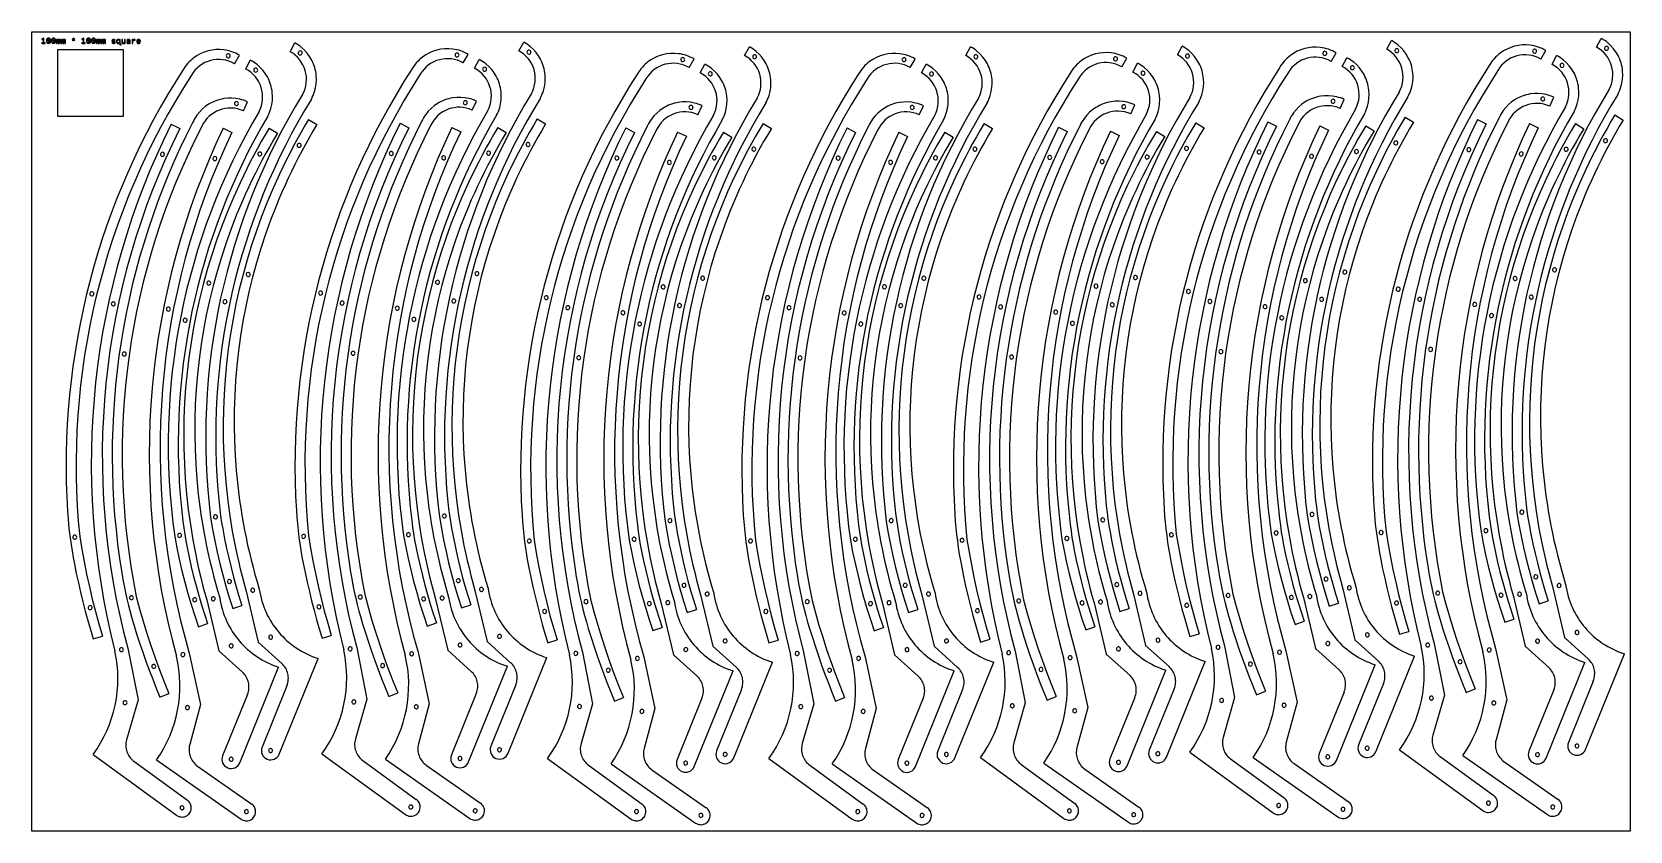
# Model space of a CAD drawing. Extents: x 0 to 2413, y 0 to 1207.
import ezdxf

# ---------------------------------------------------------------- set-up
doc = ezdxf.new("R2010")
doc.units = 0

msp = doc.modelspace()

# ---------------------------------------------------------------- linework, layer by layer
at = {"layer": 'Layer 1', "color": 7}
for points in [[(17.573289, 1197.34546), (17.255605, 1196.75333), (16.780941, 1196.405139), (16.113374, 1196.240506), (15.216981, 1196.199046)], [(15.217106, 1196.198953), (15.217106, 1195.419492)], [(15.217106, 1195.419492), (17.286409, 1195.419492)], [(15.240654, 1190.206413), (15.240654, 1189.34546)], [(17.286409, 1190.206413), (15.240654, 1190.206413)], [(15.240654, 1189.34546), (20.133322, 1189.34546)], [(17.286409, 1195.419492), (17.286409, 1190.206413)], [(18.291296, 1197.345392), (17.573217, 1197.345392)], [(18.291296, 1190.206413), (18.291296, 1197.345392)], [(20.133322, 1190.206413), (18.291296, 1190.206413)], [(20.133322, 1189.34546), (20.133322, 1190.206413)], [(25.184648, 1197.494995), (23.865433, 1197.223529), (23.327092, 1196.888878), (22.875948, 1196.425778), (22.254307, 1195.126714), (22.038624, 1193.351308)], [(22.038624, 1193.351308), (22.254307, 1191.574076), (22.875948, 1190.270996), (23.327092, 1189.805751), (23.865433, 1189.46923), (25.184648, 1189.195939)], [(23.067439, 1193.351308), (23.149601, 1194.479129), (23.40233, 1195.356368)], [(25.184648, 1190.021094), (24.339141, 1190.204061), (23.668539, 1190.786523), (23.226689, 1191.818824), (23.067439, 1193.351308)], [(23.402245, 1195.356257), (26.620104, 1190.677635)], [(23.760975, 1196.036664), (24.396585, 1196.524833), (25.184648, 1196.681521)], [(26.979143, 1191.370049), (23.76102, 1196.036764)], [(28.330673, 1193.351308), (28.114989, 1195.126714), (27.493349, 1196.425778), (27.042205, 1196.888878), (26.503864, 1197.223529), (25.184648, 1197.494995)], [(25.184648, 1196.681521), (26.070569, 1196.464986), (26.736681, 1195.826577), (27.156079, 1194.783086), (27.301858, 1193.351308)], [(25.184648, 1189.195939), (26.503864, 1189.46923), (27.042205, 1189.805751), (27.493349, 1190.270996), (28.114989, 1191.574076), (28.330673, 1193.351308)], [(26.620006, 1190.677635), (25.98308, 1190.174861), (25.184648, 1190.021094)], [(27.301858, 1193.351308), (27.221202, 1192.226309), (26.97904, 1191.370002)], [(32.73604, 1197.494995), (31.416825, 1197.223529), (30.878484, 1196.888878), (30.42734, 1196.425778), (29.805699, 1195.126714), (29.590016, 1193.351308)], [(29.590016, 1193.351308), (29.805699, 1191.574076), (30.42734, 1190.270996), (30.878484, 1189.805751), (31.416825, 1189.46923), (32.73604, 1189.195939)], [(30.618831, 1193.351308), (30.700993, 1194.479129), (30.953722, 1195.356368)], [(32.73604, 1190.021094), (31.890533, 1190.204061), (31.219931, 1190.786523), (30.778081, 1191.818824), (30.618831, 1193.351308)], [(30.953709, 1195.356257), (34.171303, 1190.677635)], [(31.312367, 1196.036664), (31.947977, 1196.524833), (32.73604, 1196.681521)], [(34.530342, 1191.370049), (31.312483, 1196.036764)], [(35.882065, 1193.351308), (35.666381, 1195.126714), (35.044741, 1196.425778), (34.593597, 1196.888878), (34.055256, 1197.223529), (32.73604, 1197.494995)], [(32.73604, 1196.681521), (33.621961, 1196.464986), (34.288073, 1195.826577), (34.707471, 1194.783086), (34.853249, 1193.351308)], [(32.73604, 1189.195939), (34.055256, 1189.46923), (34.593597, 1189.805751), (35.044741, 1190.270996), (35.666381, 1191.574076), (35.882065, 1193.351308)], [(34.171398, 1190.677635), (33.534472, 1190.174861), (32.73604, 1190.021094)], [(34.853249, 1193.351308), (34.772594, 1192.226309), (34.530432, 1191.370002)], [(37.260838, 1195.276882), (37.260838, 1189.34546)], [(37.990823, 1195.276882), (37.260838, 1195.276882)], [(37.260838, 1189.34546), (38.17021, 1189.34546)], [(38.11015, 1194.647703), (37.990823, 1195.276882)], [(39.390239, 1195.401537), (38.593267, 1195.172663), (38.110256, 1194.647645)], [(38.17021, 1189.34546), (38.17021, 1193.262082)], [(38.170223, 1193.262132), (38.240274, 1193.828271), (38.434777, 1194.235458), (38.730258, 1194.48143), (39.103244, 1194.563923)], [(39.103244, 1194.563923), (39.446129, 1194.492272), (39.675771, 1194.286275), (39.844677, 1193.524982)], [(40.622323, 1194.635575), (40.176842, 1195.198024), (39.390239, 1195.401537)], [(39.844756, 1193.525078), (39.844756, 1189.34546)], [(39.844756, 1189.34546), (40.753863, 1189.34546)], [(41.950204, 1195.401537), (41.111322, 1195.166628), (40.622323, 1194.635575)], [(40.753863, 1189.34546), (40.753863, 1193.274253)], [(40.753942, 1193.274205), (40.822162, 1193.838456), (41.012607, 1194.241493), (41.303957, 1194.483316), (41.674892, 1194.563923)], [(41.674892, 1194.563923), (42.019889, 1194.492084), (42.253795, 1194.284767), (42.428785, 1193.512912)], [(43.337664, 1193.82366), (43.257117, 1194.463328), (43.007251, 1194.962043), (42.575726, 1195.286035), (41.950204, 1195.401537)], [(42.428674, 1193.512907), (42.428674, 1189.34546)], [(42.428674, 1189.34546), (43.337781, 1189.34546)], [(43.337781, 1189.34546), (43.337781, 1193.823527)], [(44.812302, 1195.276882), (44.812302, 1189.34546)], [(45.542022, 1195.276882), (44.812302, 1195.276882)], [(44.812302, 1189.34546), (45.721674, 1189.34546)], [(45.661613, 1194.647703), (45.542022, 1195.276882)], [(46.941631, 1195.401537), (46.144659, 1195.172663), (45.661648, 1194.647645)], [(45.721618, 1193.262132), (45.791669, 1193.828271), (45.986172, 1194.235458), (46.281653, 1194.48143), (46.654638, 1194.563923)], [(45.721674, 1189.34546), (45.721674, 1193.262082)], [(46.654638, 1194.563923), (46.997523, 1194.492272), (47.227163, 1194.286275), (47.396069, 1193.524982)], [(48.173715, 1194.635575), (47.728234, 1195.198024), (46.941631, 1195.401537)], [(47.395955, 1193.525078), (47.395955, 1189.34546)], [(47.395955, 1189.34546), (48.305327, 1189.34546)], [(49.501596, 1195.401537), (48.662714, 1195.166628), (48.173715, 1194.635575)], [(48.305327, 1189.34546), (48.305327, 1193.274253)], [(48.305337, 1193.274205), (48.373556, 1193.838456), (48.564001, 1194.241493), (48.85535, 1194.483316), (49.226284, 1194.563923)], [(49.226284, 1194.563923), (49.571282, 1194.492084), (49.805188, 1194.284767), (49.980179, 1193.512912)], [(50.889056, 1193.82366), (50.808509, 1194.463328), (50.558643, 1194.962043), (50.127118, 1195.286035), (49.501596, 1195.401537)], [(49.980137, 1193.512907), (49.980137, 1189.34546)], [(49.980137, 1189.34546), (50.88898, 1189.34546)], [(50.88898, 1189.34546), (50.88898, 1193.823527)], [(61.015629, 1196.171701), (60.81243, 1195.513948)], [(60.81243, 1195.513948), (62.403367, 1195.023411)], [(62.606831, 1195.657352), (61.015629, 1196.171701)], [(62.403367, 1195.023411), (61.422558, 1193.671921)], [(61.422558, 1193.671921), (61.984532, 1193.276899)], [(61.984532, 1193.276899), (62.941529, 1194.59267)], [(62.606831, 1197.320521), (62.606831, 1195.657352)], [(63.288662, 1197.320521), (62.606831, 1197.320521)], [(62.941529, 1194.59267), (63.934509, 1193.265257)], [(63.288662, 1195.657352), (63.288662, 1197.320521)], [(64.867693, 1196.171701), (63.288662, 1195.657352)], [(63.491862, 1195.023411), (65.083064, 1195.513948)], [(64.484842, 1193.671921), (63.491862, 1195.023411)], [(63.934509, 1193.265257), (64.484842, 1193.671921)], [(65.083064, 1195.513948), (64.867693, 1196.171701)], [(75.628019, 1196.198953), (75.628019, 1195.419492)], [(75.628019, 1195.419492), (77.697323, 1195.419492)], [(77.984427, 1197.34546), (77.666743, 1196.75333), (77.192079, 1196.405139), (76.524512, 1196.240506), (75.62812, 1196.199046)], [(75.651832, 1190.206413), (75.651832, 1189.34546)], [(77.697323, 1190.206413), (75.651832, 1190.206413)], [(75.651832, 1189.34546), (80.544495, 1189.34546)], [(77.697323, 1195.419492), (77.697323, 1190.206413)], [(78.702468, 1197.345392), (77.984395, 1197.345392)], [(78.702468, 1190.206413), (78.702468, 1197.345392)], [(80.544495, 1190.206413), (78.702468, 1190.206413)], [(80.544495, 1189.34546), (80.544495, 1190.206413)], [(85.595782, 1197.494995), (84.276568, 1197.223529), (83.738227, 1196.888878), (83.287083, 1196.425778), (82.665441, 1195.126714), (82.449757, 1193.351308)], [(82.449757, 1193.351308), (82.665441, 1191.574076), (83.287083, 1190.270996), (83.738227, 1189.805751), (84.276568, 1189.46923), (85.595782, 1189.195939)], [(83.478588, 1193.351308), (83.560722, 1194.479129), (83.813471, 1195.356368)], [(85.595782, 1190.021094), (84.750275, 1190.204061), (84.079678, 1190.786523), (83.637835, 1191.818824), (83.478588, 1193.351308)], [(83.813418, 1195.356257), (87.031012, 1190.677635)], [(84.172113, 1196.036664), (84.807728, 1196.524833), (85.595782, 1196.681521)], [(87.390051, 1191.370049), (84.172193, 1196.036764)], [(88.741806, 1193.351308), (88.526122, 1195.126714), (87.90448, 1196.425778), (87.453336, 1196.888878), (86.914995, 1197.223529), (85.595782, 1197.494995)], [(85.595782, 1196.681521), (86.48171, 1196.464986), (87.147825, 1195.826577), (87.567223, 1194.783086), (87.713001, 1193.351308)], [(85.595782, 1189.195939), (86.914995, 1189.46923), (87.453336, 1189.805751), (87.90448, 1190.270996), (88.526122, 1191.574076), (88.741806, 1193.351308)], [(87.031144, 1190.677635), (86.394217, 1190.174861), (85.595782, 1190.021094)], [(87.713001, 1193.351308), (87.632346, 1192.226309), (87.390183, 1191.370002)], [(93.147192, 1197.494995), (91.827968, 1197.223529), (91.289626, 1196.888878), (90.838484, 1196.425778), (90.216848, 1195.126714), (90.001168, 1193.351308)], [(90.001168, 1193.351308), (90.216848, 1191.574076), (90.838484, 1190.270996), (91.289626, 1189.805751), (91.827968, 1189.46923), (93.147192, 1189.195939)], [(91.029972, 1193.351308), (91.112106, 1194.479129), (91.364855, 1195.356368)], [(93.147192, 1190.021094), (92.301681, 1190.204061), (91.631075, 1190.786523), (91.189223, 1191.818824), (91.029972, 1193.351308)], [(91.364882, 1195.356257), (94.582475, 1190.677635)], [(94.941515, 1191.370049), (91.723392, 1196.036764)], [(91.723497, 1196.036664), (92.359115, 1196.524833), (93.147192, 1196.681521)], [(96.293216, 1193.351308), (96.077532, 1195.126714), (95.45589, 1196.425778), (95.004746, 1196.888878), (94.466405, 1197.223529), (93.147192, 1197.494995)], [(93.147192, 1196.681521), (94.033106, 1196.464986), (94.699213, 1195.826577), (95.118608, 1194.783086), (95.264385, 1193.351308)], [(93.147192, 1189.195939), (94.466401, 1189.46923), (95.004738, 1189.805751), (95.455877, 1190.270996), (96.07751, 1191.574076), (96.29319, 1193.351308)], [(94.582528, 1190.677635), (93.945614, 1190.174861), (93.147192, 1190.021094)], [(95.264385, 1193.351308), (95.18373, 1192.226309), (94.941567, 1191.370002)], [(97.672011, 1195.276882), (97.672011, 1189.34546)], [(98.401731, 1195.276882), (97.672011, 1195.276882)], [(97.672011, 1189.34546), (98.581383, 1189.34546)], [(98.521323, 1194.647703), (98.401731, 1195.276882)], [(99.801375, 1195.401537), (99.004405, 1195.172663), (98.521402, 1194.647645)], [(98.581356, 1193.262132), (98.651407, 1193.828271), (98.84591, 1194.235458), (99.141392, 1194.48143), (99.514382, 1194.563923)], [(98.581383, 1189.34546), (98.581383, 1193.262082)], [(99.514382, 1194.563923), (99.857269, 1194.492272), (100.086913, 1194.286275), (100.255823, 1193.524982)], [(101.033459, 1194.635575), (100.587984, 1195.198024), (99.801375, 1195.401537)], [(100.255929, 1193.525078), (100.255929, 1189.34546)], [(100.255929, 1189.34546), (101.165036, 1189.34546)], [(102.361348, 1195.401537), (101.522461, 1195.166628), (101.033459, 1194.635575)], [(101.165036, 1189.34546), (101.165036, 1193.274253)], [(101.165089, 1193.274205), (101.233306, 1193.838456), (101.423745, 1194.241493), (101.71509, 1194.483316), (102.086023, 1194.563923)], [(102.086023, 1194.563923), (102.431025, 1194.492084), (102.664934, 1194.284767), (102.839926, 1193.512912)], [(103.748795, 1193.82366), (103.668251, 1194.463328), (103.41839, 1194.962043), (102.98687, 1195.286035), (102.361348, 1195.401537)], [(102.839846, 1193.512907), (102.839846, 1189.34546)], [(102.839846, 1189.34546), (103.748689, 1189.34546)], [(103.748689, 1189.34546), (103.748689, 1193.823527)], [(105.223475, 1195.276882), (105.223475, 1189.34546)], [(105.953194, 1195.276882), (105.223475, 1195.276882)], [(105.223475, 1189.34546), (106.132846, 1189.34546)], [(106.072786, 1194.647703), (105.953194, 1195.276882)], [(107.352759, 1195.401537), (106.555799, 1195.172663), (106.072786, 1194.647645)], [(106.132767, 1193.262132), (106.202817, 1193.828271), (106.397317, 1194.235458), (106.692792, 1194.48143), (107.065766, 1194.563923)], [(106.132846, 1189.34546), (106.132846, 1193.262082)], [(107.065766, 1194.563923), (107.408653, 1194.492272), (107.638297, 1194.286275), (107.807207, 1193.524982)], [(108.584869, 1194.635575), (108.139371, 1195.198024), (107.352759, 1195.401537)], [(107.807128, 1193.525078), (107.807128, 1189.34546)], [(107.807128, 1189.34546), (108.716499, 1189.34546)], [(109.912732, 1195.401537), (109.073858, 1195.166628), (108.584869, 1194.635575)], [(108.716473, 1193.274205), (108.784694, 1193.838456), (108.975142, 1194.241493), (109.266496, 1194.483316), (109.637433, 1194.563923)], [(108.716499, 1189.34546), (108.716499, 1193.274253)], [(109.637433, 1194.563923), (109.98242, 1194.492084), (110.216321, 1194.284767), (110.39131, 1193.512912)], [(111.300205, 1193.82366), (111.219657, 1194.463328), (110.969787, 1194.962043), (110.538258, 1195.286035), (109.912732, 1195.401537)], [(110.39131, 1193.512907), (110.39131, 1189.34546)], [(110.39131, 1189.34546), (111.300152, 1189.34546)], [(111.300152, 1189.34546), (111.300152, 1193.823527)], [(120.744892, 1190.690486), (121.160406, 1190.028188), (121.790147, 1189.562079), (122.570155, 1189.286537), (123.436469, 1189.195939)], [(121.66572, 1191.025298), (120.744972, 1190.6906)], [(123.352755, 1195.401537), (122.404984, 1195.28561), (121.637747, 1194.949874), (121.123945, 1194.4124), (120.936477, 1193.69126)], [(120.936477, 1193.69126), (121.059835, 1193.086766), (121.411946, 1192.639179), (121.965868, 1192.326083), (122.694657, 1192.125063)], [(123.448534, 1189.99734), (122.808244, 1190.067178), (122.283535, 1190.269244), (121.895648, 1190.592367), (121.665826, 1191.025377)], [(121.905327, 1193.75123), (122.009979, 1194.115776), (122.303005, 1194.38168), (123.328598, 1194.599748)], [(122.969956, 1192.938145), (122.190855, 1193.228157), (121.97913, 1193.456071), (121.905327, 1193.75123)], [(122.694684, 1192.125169), (123.675493, 1191.921705)], [(123.974736, 1192.734768), (122.96985, 1192.938233)], [(123.328598, 1194.599748), (124.296188, 1194.40407), (124.63924, 1194.161116), (124.860137, 1193.822879)], [(125.757338, 1194.157381), (125.3883, 1194.704985), (124.842135, 1195.093419), (124.152426, 1195.324873), (123.352755, 1195.401537)], [(123.436469, 1189.195939), (124.436411, 1189.317014), (125.236804, 1189.671259), (125.768067, 1190.245204), (125.960617, 1191.025377)], [(124.991767, 1190.953725), (124.885185, 1190.562139), (124.578945, 1190.260288), (124.093308, 1190.066058), (123.448534, 1189.99734)], [(123.675572, 1191.921792), (124.638717, 1191.594738), (124.900504, 1191.328572), (124.991767, 1190.953725)], [(125.960617, 1191.025377), (125.835396, 1191.689225), (125.461197, 1192.16707), (124.84021, 1192.501443), (123.97463, 1192.734874)], [(124.860031, 1193.822998), (125.757232, 1194.157431)], [(130.449717, 1195.401537), (129.357899, 1195.189773), (128.507245, 1194.577746), (127.954926, 1193.600357), (127.758114, 1192.292507)], [(127.758114, 1192.292507), (127.954737, 1190.986605), (128.505733, 1190.0135), (129.352798, 1189.405756), (130.437626, 1189.195939)], [(128.798614, 1192.30458), (128.937506, 1193.272836), (129.32651, 1193.981126), (129.92411, 1194.415979), (130.688795, 1194.563923)], [(130.688795, 1190.033164), (129.924099, 1190.18294), (129.3265, 1190.621852), (128.937503, 1191.334274), (128.798614, 1192.30458)], [(130.437626, 1189.195939), (131.09571, 1189.277221), (131.665192, 1189.505371), (132.506956, 1190.308087)], [(132.506956, 1194.27693), (132.143502, 1194.735214), (131.671228, 1195.090402), (131.102508, 1195.320005), (130.449717, 1195.401537)], [(130.688795, 1194.563923), (131.435817, 1194.412638), (132.018086, 1193.972218), (132.396283, 1193.262815), (132.531086, 1192.30458)], [(132.531086, 1192.30458), (132.397983, 1191.344459), (132.02262, 1190.630906), (131.440918, 1190.186336), (130.688795, 1190.033164)], [(132.506956, 1188.834958), (132.612374, 1188.061101), (132.901711, 1187.575468), (133.334592, 1187.323843), (133.870643, 1187.252016)], [(132.686396, 1195.276882), (132.507009, 1194.277023)], [(132.507009, 1190.308013), (132.507009, 1188.835079)], [(133.524066, 1195.276882), (132.686396, 1195.276882)], [(133.524066, 1189.01526), (133.524066, 1195.276882)], [(134.110144, 1188.148823), (133.651072, 1188.370005), (133.524066, 1189.015253)], [(133.870643, 1187.252016), (134.68413, 1187.431144)], [(134.68413, 1188.305363), (134.110144, 1188.148823)], [(134.683998, 1187.431202), (134.683998, 1188.305384)], [(135.931401, 1191.469691), (136.044884, 1190.533683), (136.408477, 1189.816606), (137.056897, 1189.357634), (138.024861, 1189.195939)], [(135.931507, 1195.276882), (135.931507, 1191.469797)], [(136.960205, 1195.276882), (135.931507, 1195.276882)], [(136.960205, 1191.757134), (136.960205, 1195.276882)], [(138.288095, 1190.033164), (137.63146, 1190.161079), (137.224904, 1190.517928), (137.017971, 1191.063373), (136.960205, 1191.757073)], [(138.024861, 1189.195939), (138.720972, 1189.284858), (139.26, 1189.521776), (139.938801, 1190.260579)], [(139.915042, 1192.035888), (139.800469, 1191.165885), (139.473936, 1190.539346), (138.961218, 1190.160397), (138.288095, 1190.033164)], [(139.915068, 1195.276882), (139.915068, 1192.036005)], [(140.931861, 1195.276882), (139.915068, 1195.276882)], [(139.938881, 1190.260653), (140.106097, 1189.34546)], [(140.106097, 1189.34546), (140.931861, 1189.34546)], [(140.931861, 1189.34546), (140.931861, 1195.276882)], [(147.358555, 1193.04173), (145.533528, 1192.817113), (144.224375, 1192.402515), (143.435589, 1191.755733), (143.171662, 1190.834565)], [(143.171662, 1190.834565), (143.327388, 1190.139406), (143.762393, 1189.62492), (144.428413, 1189.3056), (145.277187, 1189.195939)], [(143.530595, 1193.976721), (144.475685, 1193.701025)], [(145.946952, 1195.401537), (145.116923, 1195.305238), (144.420331, 1195.026003), (143.88298, 1194.578325), (143.530674, 1193.976697)], [(144.212531, 1190.905828), (144.408064, 1191.486021), (144.99612, 1191.902224), (145.978888, 1192.177803), (147.358555, 1192.336121)], [(145.516264, 1189.961515), (144.964443, 1190.030044), (144.554964, 1190.222953), (144.300202, 1190.521221), (144.212531, 1190.905828)], [(144.475765, 1193.700996), (144.643064, 1194.076439), (144.943792, 1194.376569), (145.372364, 1194.575574), (145.923193, 1194.647645)], [(145.277187, 1189.195939), (146.066434, 1189.276102), (146.682896, 1189.496415), (147.137782, 1189.826614), (147.442296, 1190.236435)], [(147.358555, 1191.703334), (147.217073, 1190.887896), (146.827746, 1190.349511), (146.24325, 1190.052582), (145.516264, 1189.961515)], [(145.923193, 1194.647645), (146.571315, 1194.547075), (147.017627, 1194.256631), (147.275562, 1193.793218), (147.358555, 1193.173738)], [(148.33947, 1193.077554), (148.192732, 1194.093037), (147.748792, 1194.819422), (147.002062, 1195.255869), (145.946952, 1195.401537)], [(147.358582, 1193.173711), (147.358582, 1193.041685)], [(147.358582, 1192.336042), (147.358582, 1191.703424)], [(147.44219, 1190.236311), (147.669731, 1189.34546)], [(147.669731, 1189.34546), (148.554762, 1189.34546)], [(148.339391, 1191.621138), (148.339391, 1193.077668)], [(148.554815, 1189.345471), (148.33947, 1191.62117)], [(151.548518, 1195.276882), (151.548518, 1189.34546)], [(152.326128, 1195.276882), (151.548518, 1195.276882)], [(151.548518, 1189.34546), (152.565311, 1189.34546)], [(152.55314, 1193.894171), (152.326128, 1195.276882)], [(155.256914, 1195.376616), (154.444187, 1195.286152), (153.698745, 1195.011838), (153.05647, 1194.549295), (152.553246, 1193.894142)], [(152.565311, 1189.34546), (152.565311, 1191.816665)], [(152.565337, 1191.816652), (152.752101, 1192.949962), (153.269727, 1193.755221), (154.054216, 1194.235859), (155.041569, 1194.39531)], [(155.041569, 1194.39531), (156.202004, 1194.216182)], [(156.202004, 1195.276927), (155.256914, 1195.376616)], [(156.202004, 1194.216168), (156.202004, 1195.276882)], [(161.181377, 1195.401537), (160.010063, 1195.183256), (159.077542, 1194.560661), (158.461245, 1193.582123), (158.238605, 1192.296013)], [(158.238605, 1192.296013), (158.443483, 1191.053961), (159.034167, 1190.072496), (159.974735, 1189.42777), (161.229266, 1189.195939)], [(159.255292, 1192.128609), (163.992386, 1192.128609)], [(161.277156, 1190.033164), (160.591176, 1190.134958), (159.952293, 1190.479231), (159.470388, 1191.124322), (159.255345, 1192.128566)], [(159.267436, 1192.834564), (159.516421, 1193.651991), (159.958282, 1194.194375), (160.539238, 1194.495229), (161.205507, 1194.588066)], [(162.999935, 1192.834516), (159.267463, 1192.834516)], [(163.992492, 1192.128566), (163.874593, 1193.365435), (163.345113, 1194.409911), (162.436544, 1195.131958), (161.181377, 1195.401537)], [(161.205507, 1194.588066), (161.976977, 1194.434828), (162.533197, 1194.033306), (162.874173, 1193.470789), (162.999909, 1192.834564)], [(161.229266, 1189.195939), (162.05964, 1189.286732), (162.730666, 1189.536768), (163.258078, 1189.912534), (163.657609, 1190.380517)], [(162.760408, 1190.703726), (162.193724, 1190.224754), (161.277156, 1190.033164)], [(163.657688, 1190.380509), (162.760487, 1190.703829)], [(389.907676, 1176.834535), (397.092957, 1190.011377)], [(422.038794, 1105.216309), (423.455205, 1107.973967), (424.727915, 1110.786033), (425.856335, 1113.646995), (426.839875, 1116.551337), (428.369954, 1122.468113), (429.313435, 1128.492253), (429.6656, 1134.57965), (429.421729, 1140.686196), (429.074805, 1143.732867), (428.577104, 1146.767784), (427.928034, 1149.785435), (427.127007, 1152.780306), (426.178601, 1155.731818), (425.090111, 1158.620191), (423.865019, 1161.441109), (422.506806, 1164.190256), (419.404942, 1169.455978), (415.812372, 1174.382829), (411.756949, 1178.936286), (407.266525, 1183.081822), (404.866892, 1184.990831), (402.368953, 1186.784913), (399.776189, 1188.459752), (397.092083, 1190.011033)], [(735.403676, 1178.014535), (742.588957, 1191.191377)], [(767.534794, 1106.396309), (768.951205, 1109.153967), (770.223915, 1111.966033), (771.352335, 1114.826995), (772.335875, 1117.731337), (773.865954, 1123.648113), (774.809435, 1129.672253), (775.1616, 1135.75965), (774.917729, 1141.866196), (774.570805, 1144.912867), (774.073104, 1147.947784), (773.424034, 1150.965435), (772.623007, 1153.960306), (771.674601, 1156.911818), (770.586111, 1159.800191), (769.361019, 1162.621109), (768.002806, 1165.370256), (764.900942, 1170.635978), (761.308372, 1175.562829), (757.252949, 1180.116286), (752.762525, 1184.261822), (750.362892, 1186.170831), (747.864953, 1187.964913), (745.272189, 1189.639752), (742.588083, 1191.191033)], [(1076.171676, 1171.079535), (1083.356957, 1184.256377)], [(1108.302794, 1099.461309), (1109.719205, 1102.218967), (1110.991915, 1105.031033), (1112.120335, 1107.891995), (1113.103875, 1110.796337), (1114.633954, 1116.713113), (1115.577435, 1122.737253), (1115.9296, 1128.82465), (1115.685729, 1134.931196), (1115.338805, 1137.977867), (1114.841104, 1141.012784), (1114.192034, 1144.030435), (1113.391007, 1147.025306), (1112.442601, 1149.976818), (1111.354111, 1152.865191), (1110.129019, 1155.686109), (1108.770806, 1158.435256), (1105.668942, 1163.700978), (1102.076372, 1168.627829), (1098.020949, 1173.181286), (1093.530525, 1177.326822), (1091.130892, 1179.235831), (1088.632953, 1181.029913), (1086.040189, 1182.704752), (1083.356083, 1184.256033)], [(1410.223676, 1171.029535), (1417.408957, 1184.206377)], [(1442.354794, 1099.411309), (1443.771205, 1102.168967), (1445.043915, 1104.981033), (1446.172335, 1107.841995), (1447.155875, 1110.746337), (1448.685954, 1116.663113), (1449.629435, 1122.687253), (1449.9816, 1128.77465), (1449.737729, 1134.881196), (1449.390805, 1137.927867), (1448.893104, 1140.962784), (1448.244034, 1143.980435), (1447.443007, 1146.975306), (1446.494601, 1149.926818), (1445.406111, 1152.815191), (1444.181019, 1155.636109), (1442.822806, 1158.385256), (1439.720942, 1163.650978), (1436.128372, 1168.577829), (1432.072949, 1173.131286), (1427.582525, 1177.276822), (1425.182892, 1179.185831), (1422.684953, 1180.979913), (1420.092189, 1182.654752), (1417.408083, 1184.206033)], [(1729.657676, 1172.180535), (1736.842957, 1185.357377)], [(1761.788794, 1100.562309), (1763.205205, 1103.319967), (1764.477915, 1106.132033), (1765.606335, 1108.992995), (1766.589875, 1111.897337), (1768.119954, 1117.814113), (1769.063435, 1123.838253), (1769.4156, 1129.92565), (1769.171729, 1136.032196), (1768.824805, 1139.078867), (1768.327104, 1142.113784), (1767.678034, 1145.131435), (1766.877007, 1148.126306), (1765.928601, 1151.077818), (1764.840111, 1153.966191), (1763.615019, 1156.787109), (1762.256806, 1159.536256), (1759.154942, 1164.801978), (1755.562372, 1169.728829), (1751.506949, 1174.282286), (1747.016525, 1178.427822), (1744.616892, 1180.336831), (1742.118953, 1182.130913), (1739.526189, 1183.805752), (1736.842083, 1185.357033)], [(1969.341061, 1175.181327), (1966.520929, 1176.729761), (1963.656738, 1178.118661), (1960.753859, 1179.349442), (1957.817661, 1180.423522), (1954.853514, 1181.342318), (1951.866789, 1182.107246), (1948.862854, 1182.719724), (1945.847079, 1183.181169), (1939.801492, 1183.656626), (1933.772984, 1183.544953), (1927.804514, 1182.857485), (1921.939041, 1181.605558), (1916.219523, 1179.800507), (1910.688917, 1177.453669), (1905.390184, 1174.576378), (1900.36628, 1171.179971), (1897.970814, 1169.290641), (1895.660165, 1167.275782), (1893.439703, 1165.136812), (1891.314797, 1162.875148), (1889.290817, 1160.492207), (1887.373133, 1157.989404), (1885.567115, 1155.368158), (1883.878133, 1152.629886)], [(2045.726676, 1180.413535), (2052.911957, 1193.590377)], [(2077.857794, 1108.795309), (2079.274205, 1111.552967), (2080.546915, 1114.365033), (2081.675335, 1117.225995), (2082.658875, 1120.130337), (2084.188954, 1126.047113), (2085.132435, 1132.071253), (2085.4846, 1138.15865), (2085.240729, 1144.265196), (2084.893805, 1147.311867), (2084.396104, 1150.346784), (2083.747034, 1153.364435), (2082.946007, 1156.359306), (2081.997601, 1159.310818), (2080.909111, 1162.199191), (2079.684019, 1165.020109), (2078.325806, 1167.769256), (2075.223942, 1173.034978), (2071.631372, 1177.961829), (2067.575949, 1182.515286), (2063.085525, 1186.660822), (2060.685892, 1188.569831), (2058.187953, 1190.363913), (2055.595189, 1192.038752), (2052.911083, 1193.590033)], [(2286.012061, 1178.597327), (2283.191929, 1180.145761), (2280.327738, 1181.534661), (2277.424859, 1182.765442), (2274.488661, 1183.839522), (2271.524514, 1184.758318), (2268.537789, 1185.523246), (2265.533854, 1186.135724), (2262.518079, 1186.597169), (2256.472492, 1187.072626), (2250.443984, 1186.960953), (2244.475514, 1186.273485), (2238.610041, 1185.021558), (2232.890523, 1183.216507), (2227.359917, 1180.869669), (2222.061184, 1177.992378), (2217.03728, 1174.595971), (2214.641814, 1172.706641), (2212.331165, 1170.691782), (2210.110703, 1168.552812), (2207.985797, 1166.291148), (2205.961817, 1163.908207), (2204.044133, 1161.405404), (2202.238115, 1158.784158), (2200.549133, 1156.045886)], [(2381.353884, 1119.396299), (2383.397325, 1123.628687), (2385.002186, 1128.009696), (2386.164881, 1132.505806), (2386.881824, 1137.083502), (2387.149431, 1141.709266), (2386.964114, 1146.349582), (2386.32229, 1150.970931), (2385.220372, 1155.539798), (2383.672551, 1159.97748), (2381.709517, 1164.210127), (2379.352434, 1168.211506), (2376.622468, 1171.95538), (2373.540784, 1175.415515), (2370.128546, 1178.565673), (2366.406919, 1181.379621), (2362.397067, 1183.831123)], [(2362.397676, 1183.829535), (2369.582957, 1197.006377)], [(2394.528794, 1112.211309), (2395.945205, 1114.968967), (2397.217915, 1117.781033), (2398.346335, 1120.641995), (2399.329875, 1123.546337), (2400.859954, 1129.463113), (2401.803435, 1135.487253), (2402.1556, 1141.57465), (2401.911729, 1147.681196), (2401.564805, 1150.727867), (2401.067104, 1153.762784), (2400.418034, 1156.780435), (2399.617007, 1159.775306), (2398.668601, 1162.726818), (2397.580111, 1165.615191), (2396.355019, 1168.436109), (2394.996806, 1171.185256), (2391.894942, 1176.450978), (2388.302372, 1181.377829), (2384.246949, 1185.931286), (2379.756525, 1190.076822), (2377.356892, 1191.985831), (2374.858953, 1193.779913), (2372.266189, 1195.454752), (2369.582083, 1197.006033)], [(2378.943295, 1184.631539), (2377.795271, 1184.949073), (2376.654189, 1184.806735), (2375.649712, 1184.246955), (2374.911501, 1183.312164), (2374.593717, 1182.16421), (2374.735806, 1181.023097), (2375.295367, 1180.018498), (2376.229996, 1179.280083), (2377.37802, 1178.962549), (2378.519102, 1179.104888), (2379.523579, 1179.664668), (2380.261789, 1180.599458), (2380.579574, 1181.747413), (2380.437484, 1182.888526), (2379.877924, 1183.893125), (2378.943295, 1184.631539), (2378.943295, 1184.631539)], [(38.486387, 1179.557212), (38.486387, 1079.557538)], [(138.486056, 1179.557212), (38.486387, 1179.557212)], [(138.486056, 1079.557538), (138.486056, 1179.557212)], [(313.522061, 1171.602327), (310.701929, 1173.150761), (307.837738, 1174.539661), (304.934859, 1175.770442), (301.998661, 1176.844522), (299.034514, 1177.763318), (296.047789, 1178.528246), (293.043854, 1179.140724), (290.028079, 1179.602169), (283.982492, 1180.077626), (277.953984, 1179.965953), (271.985514, 1179.278485), (266.120041, 1178.026558), (260.400523, 1176.221507), (254.869917, 1173.874669), (249.571184, 1170.997378), (244.54728, 1167.600971), (242.151814, 1165.711641), (239.841165, 1163.696782), (237.620703, 1161.557812), (235.495797, 1159.296148), (233.471817, 1156.913207), (231.554133, 1154.410404), (229.748115, 1151.789158), (228.059133, 1149.050886)], [(305.969248, 1158.634691), (301.649783, 1160.866748), (297.212721, 1162.618194), (292.690707, 1163.897645), (288.116383, 1164.713714), (283.522395, 1165.075014), (278.941385, 1164.990159), (274.405996, 1164.467763), (269.948874, 1163.51644), (265.60266, 1162.144804), (261.4, 1160.361467), (257.373535, 1158.175045), (253.555912, 1155.594151), (249.979771, 1152.627398), (246.677758, 1149.2834), (243.682517, 1145.570772), (241.02669, 1141.498126)], [(297.933043, 1173.296373), (296.795242, 1173.64373), (295.652079, 1173.532316), (294.63384, 1173.000881), (293.870811, 1172.088175), (293.521018, 1170.951121), (293.629984, 1169.807723), (294.159237, 1168.788348), (295.070307, 1168.023366), (296.208108, 1167.676008), (297.35127, 1167.787422), (298.36951, 1168.318857), (299.132539, 1169.231563), (299.482332, 1170.368617), (299.373366, 1171.512016), (298.844113, 1172.531391), (297.933043, 1173.296373), (297.933043, 1173.296373)], [(305.968852, 1158.635299), (313.520712, 1171.602486)], [(322.832155, 1150.698788), (329.775263, 1164.004853)], [(356.267562, 1079.680134), (357.633307, 1082.463232), (358.854381, 1085.298101), (359.930294, 1088.179219), (360.860559, 1091.101061), (362.282184, 1097.044827), (363.115346, 1103.085213), (363.356134, 1109.178031), (363.000635, 1115.279096), (362.598057, 1118.318913), (362.04494, 1121.344221), (361.340796, 1124.349498), (360.485137, 1127.329219), (359.482917, 1130.262894), (358.341791, 1133.130879), (357.065318, 1135.928923), (355.657059, 1138.652773), (352.459423, 1143.860891), (348.777359, 1148.721222), (344.639347, 1153.199757), (340.073867, 1157.262486), (337.639726, 1159.127294), (335.109397, 1160.875397), (332.48644, 1162.502544), (329.774416, 1164.004482)], [(408.863884, 1112.401299), (410.907325, 1116.633687), (412.512186, 1121.014696), (413.674881, 1125.510806), (414.391824, 1130.088502), (414.659431, 1134.714266), (414.474114, 1139.354582), (413.83229, 1143.975931), (412.730372, 1148.544798), (411.182551, 1152.98248), (409.219517, 1157.215127), (406.862434, 1161.216506), (404.132468, 1164.96038), (401.050784, 1168.420515), (397.638546, 1171.570673), (393.916919, 1174.384621), (389.907067, 1176.836123)], [(406.453295, 1177.636539), (405.305271, 1177.954073), (404.164189, 1177.811735), (403.159712, 1177.251955), (402.421501, 1176.317164), (402.103717, 1175.16921), (402.245806, 1174.028097), (402.805367, 1173.023498), (403.739996, 1172.285083), (404.88802, 1171.967549), (406.029102, 1172.109888), (407.033579, 1172.669668), (407.771789, 1173.604458), (408.089574, 1174.752413), (407.947484, 1175.893526), (407.387924, 1176.898125), (406.453295, 1177.636539), (406.453295, 1177.636539)], [(659.018061, 1172.782327), (656.197929, 1174.330761), (653.333738, 1175.719661), (650.430859, 1176.950442), (647.494661, 1178.024522), (644.530514, 1178.943318), (641.543789, 1179.708246), (638.539854, 1180.320724), (635.524079, 1180.782169), (629.478492, 1181.257626), (623.449984, 1181.145953), (617.481514, 1180.458485), (611.616041, 1179.206558), (605.896523, 1177.401507), (600.365917, 1175.054669), (595.067184, 1172.177378), (590.04328, 1168.780971), (587.647814, 1166.891641), (585.337165, 1164.876782), (583.116703, 1162.737812), (580.991797, 1160.476148), (578.967817, 1158.093207), (577.050133, 1155.590404), (575.244115, 1152.969158), (573.555133, 1150.230886)], [(651.465248, 1159.814691), (647.145783, 1162.046748), (642.708721, 1163.798194), (638.186707, 1165.077645), (633.612383, 1165.893714), (629.018395, 1166.255014), (624.437385, 1166.170159), (619.901996, 1165.647763), (615.444874, 1164.69644), (611.09866, 1163.324804), (606.896, 1161.541467), (602.869535, 1159.355045), (599.051912, 1156.774151), (595.475771, 1153.807398), (592.173758, 1150.4634), (589.178517, 1146.750772), (586.52269, 1142.678126)], [(643.429043, 1174.476373), (642.291242, 1174.82373), (641.148079, 1174.712316), (640.12984, 1174.180881), (639.366811, 1173.268175), (639.017018, 1172.131121), (639.125984, 1170.987723), (639.655237, 1169.968348), (640.566307, 1169.203366), (641.704108, 1168.856008), (642.84727, 1168.967422), (643.86551, 1169.498857), (644.628539, 1170.411563), (644.978332, 1171.548617), (644.869366, 1172.692016), (644.340113, 1173.711391), (643.429043, 1174.476373), (643.429043, 1174.476373)], [(651.464852, 1159.815299), (659.016712, 1172.782486)], [(668.328155, 1151.878788), (675.271263, 1165.184853)], [(701.763562, 1080.860134), (703.129307, 1083.643232), (704.350381, 1086.478101), (705.426294, 1089.359219), (706.356559, 1092.281061), (707.778184, 1098.224827), (708.611346, 1104.265213), (708.852134, 1110.358031), (708.496635, 1116.459096), (708.094057, 1119.498913), (707.54094, 1122.524221), (706.836796, 1125.529498), (705.981137, 1128.509219), (704.978917, 1131.442894), (703.837791, 1134.310879), (702.561318, 1137.108923), (701.153059, 1139.832773), (697.955423, 1145.040891), (694.273359, 1149.901222), (690.135347, 1154.379757), (685.569867, 1158.442486), (683.135726, 1160.307294), (680.605397, 1162.055397), (677.98244, 1163.682544), (675.270416, 1165.184482)], [(754.359884, 1113.581299), (756.403325, 1117.813687), (758.008186, 1122.194696), (759.170881, 1126.690806), (759.887824, 1131.268502), (760.155431, 1135.894266), (759.970114, 1140.534582), (759.32829, 1145.155931), (758.226372, 1149.724798), (756.678551, 1154.16248), (754.715517, 1158.395127), (752.358434, 1162.396506), (749.628468, 1166.14038), (746.546784, 1169.600515), (743.134546, 1172.750673), (739.412919, 1175.564621), (735.403067, 1178.016123)], [(751.949295, 1178.816539), (750.801271, 1179.134073), (749.660189, 1178.991735), (748.655712, 1178.431955), (747.917501, 1177.497164), (747.599717, 1176.34921), (747.741806, 1175.208097), (748.301367, 1174.203498), (749.235996, 1173.465083), (750.38402, 1173.147549), (751.525102, 1173.289888), (752.529579, 1173.849668), (753.267789, 1174.784458), (753.585574, 1175.932413), (753.443484, 1177.073526), (752.883924, 1178.078125), (751.949295, 1178.816539), (751.949295, 1178.816539)], [(999.786061, 1165.847327), (996.965929, 1167.395761), (994.101738, 1168.784661), (991.198859, 1170.015442), (988.262661, 1171.089522), (985.298514, 1172.008318), (982.311789, 1172.773246), (979.307854, 1173.385724), (976.292079, 1173.847169), (970.246492, 1174.322626), (964.217984, 1174.210953), (958.249514, 1173.523485), (952.384041, 1172.271558), (946.664523, 1170.466507), (941.133917, 1168.119669), (935.835184, 1165.242378), (930.81128, 1161.845971), (928.415814, 1159.956641), (926.105165, 1157.941782), (923.884703, 1155.802812), (921.759797, 1153.541148), (919.735817, 1151.158207), (917.818133, 1148.655404), (916.012115, 1146.034158), (914.323133, 1143.295886)], [(992.233248, 1152.879691), (987.913783, 1155.111748), (983.476721, 1156.863194), (978.954707, 1158.142645), (974.380383, 1158.958714), (969.786395, 1159.320014), (965.205385, 1159.235159), (960.669996, 1158.712763), (956.212874, 1157.76144), (951.86666, 1156.389804), (947.664, 1154.606467), (943.637535, 1152.420045), (939.819912, 1149.839151), (936.243771, 1146.872398), (932.941758, 1143.5284), (929.946517, 1139.815772), (927.29069, 1135.743126)], [(984.197043, 1167.541373), (983.059242, 1167.88873), (981.916079, 1167.777316), (980.89784, 1167.245881), (980.134811, 1166.333175), (979.785018, 1165.196121), (979.893984, 1164.052723), (980.423237, 1163.033348), (981.334307, 1162.268366), (982.472108, 1161.921008), (983.61527, 1162.032422), (984.63351, 1162.563857), (985.396539, 1163.476563), (985.746332, 1164.613617), (985.637366, 1165.757016), (985.108113, 1166.776391), (984.197043, 1167.541373), (984.197043, 1167.541373)], [(992.232852, 1152.880299), (999.784712, 1165.847486)], [(1009.096155, 1144.943788), (1016.039263, 1158.249853)], [(1042.531562, 1073.925134), (1043.897307, 1076.708232), (1045.118381, 1079.543101), (1046.194294, 1082.424219), (1047.124559, 1085.346061), (1048.546184, 1091.289827), (1049.379346, 1097.330213), (1049.620134, 1103.423031), (1049.264635, 1109.524096), (1048.862057, 1112.563913), (1048.30894, 1115.589221), (1047.604796, 1118.594498), (1046.749137, 1121.574219), (1045.746917, 1124.507894), (1044.605791, 1127.375879), (1043.329318, 1130.173923), (1041.921059, 1132.897773), (1038.723423, 1138.105891), (1035.041359, 1142.966222), (1030.903347, 1147.444757), (1026.337867, 1151.507486), (1023.903726, 1153.372294), (1021.373397, 1155.120397), (1018.75044, 1156.747544), (1016.038416, 1158.249482)], [(1095.127884, 1106.646299), (1097.171325, 1110.878687), (1098.776186, 1115.259696), (1099.938881, 1119.755806), (1100.655824, 1124.333502), (1100.923431, 1128.959266), (1100.738114, 1133.599582), (1100.09629, 1138.220931), (1098.994372, 1142.789798), (1097.446551, 1147.22748), (1095.483517, 1151.460127), (1093.126434, 1155.461506), (1090.396468, 1159.20538), (1087.314784, 1162.665515), (1083.902546, 1165.815673), (1080.180919, 1168.629621), (1076.171067, 1171.081123)], [(1092.717295, 1171.881539), (1091.569271, 1172.199073), (1090.428189, 1172.056735), (1089.423712, 1171.496955), (1088.685501, 1170.562164), (1088.367717, 1169.41421), (1088.509806, 1168.273097), (1089.069367, 1167.268498), (1090.003996, 1166.530083), (1091.15202, 1166.212549), (1092.293102, 1166.354888), (1093.297579, 1166.914668), (1094.035789, 1167.849458), (1094.353574, 1168.997413), (1094.211484, 1170.138526), (1093.651924, 1171.143125), (1092.717295, 1171.881539), (1092.717295, 1171.881539)], [(1333.838061, 1165.797327), (1331.017929, 1167.345761), (1328.153738, 1168.734661), (1325.250859, 1169.965442), (1322.314661, 1171.039522), (1319.350514, 1171.958318), (1316.363789, 1172.723246), (1313.359854, 1173.335724), (1310.344079, 1173.797169), (1304.298492, 1174.272626), (1298.269984, 1174.160953), (1292.301514, 1173.473485), (1286.436041, 1172.221558), (1280.716523, 1170.416507), (1275.185917, 1168.069669), (1269.887184, 1165.192378), (1264.86328, 1161.795971), (1262.467814, 1159.906641), (1260.157165, 1157.891782), (1257.936703, 1155.752812), (1255.811797, 1153.491148), (1253.787817, 1151.108207), (1251.870133, 1148.605404), (1250.064115, 1145.984158), (1248.375133, 1143.245886)], [(1326.285248, 1152.829691), (1321.965783, 1155.061748), (1317.528721, 1156.813194), (1313.006707, 1158.092645), (1308.432383, 1158.908714), (1303.838395, 1159.270014), (1299.257385, 1159.185159), (1294.721996, 1158.662763), (1290.264874, 1157.71144), (1285.91866, 1156.339804), (1281.716, 1154.556467), (1277.689535, 1152.370045), (1273.871912, 1149.789151), (1270.295771, 1146.822398), (1266.993758, 1143.4784), (1263.998517, 1139.765772), (1261.34269, 1135.693126)], [(1318.249043, 1167.491373), (1317.111242, 1167.83873), (1315.968079, 1167.727316), (1314.94984, 1167.195881), (1314.186811, 1166.283175), (1313.837018, 1165.146121), (1313.945984, 1164.002723), (1314.475237, 1162.983348), (1315.386307, 1162.218366), (1316.524108, 1161.871008), (1317.66727, 1161.982422), (1318.68551, 1162.513857), (1319.448539, 1163.426563), (1319.798332, 1164.563617), (1319.689366, 1165.707016), (1319.160113, 1166.726391), (1318.249043, 1167.491373), (1318.249043, 1167.491373)], [(1326.284852, 1152.830299), (1333.836712, 1165.797486)], [(1429.179884, 1106.596299), (1431.223325, 1110.828687), (1432.828186, 1115.209696), (1433.990881, 1119.705806), (1434.707824, 1124.283502), (1434.975431, 1128.909266), (1434.790114, 1133.549582), (1434.14829, 1138.170931), (1433.046372, 1142.739798), (1431.498551, 1147.17748), (1429.535517, 1151.410127), (1427.178434, 1155.411506), (1424.448468, 1159.15538), (1421.366784, 1162.615515), (1417.954546, 1165.765673), (1414.232919, 1168.579621), (1410.223067, 1171.031123)], [(1426.769295, 1171.831539), (1425.621271, 1172.149073), (1424.480189, 1172.006735), (1423.475712, 1171.446955), (1422.737501, 1170.512164), (1422.419717, 1169.36421), (1422.561806, 1168.223097), (1423.121367, 1167.218498), (1424.055996, 1166.480083), (1425.20402, 1166.162549), (1426.345102, 1166.304888), (1427.349579, 1166.864668), (1428.087789, 1167.799458), (1428.405574, 1168.947413), (1428.263484, 1170.088526), (1427.703924, 1171.093125), (1426.769295, 1171.831539), (1426.769295, 1171.831539)], [(1653.272061, 1166.948327), (1650.451929, 1168.496761), (1647.587738, 1169.885661), (1644.684859, 1171.116442), (1641.748661, 1172.190522), (1638.784514, 1173.109318), (1635.797789, 1173.874246), (1632.793854, 1174.486724), (1629.778079, 1174.948169), (1623.732492, 1175.423626), (1617.703984, 1175.311953), (1611.735514, 1174.624485), (1605.870041, 1173.372558), (1600.150523, 1171.567507), (1594.619917, 1169.220669), (1589.321184, 1166.343378), (1584.29728, 1162.946971), (1581.901814, 1161.057641), (1579.591165, 1159.042782), (1577.370703, 1156.903812), (1575.245797, 1154.642148), (1573.221817, 1152.259207), (1571.304133, 1149.756404), (1569.498115, 1147.135158), (1567.809133, 1144.396886)], [(1645.719248, 1153.980691), (1641.399783, 1156.212748), (1636.962721, 1157.964194), (1632.440707, 1159.243645), (1627.866383, 1160.059714), (1623.272395, 1160.421014), (1618.691385, 1160.336159), (1614.155996, 1159.813763), (1609.698874, 1158.86244), (1605.35266, 1157.490804), (1601.15, 1155.707467), (1597.123535, 1153.521045), (1593.305912, 1150.940151), (1589.729771, 1147.973398), (1586.427758, 1144.6294), (1583.432517, 1140.916772), (1580.77669, 1136.844126)], [(1637.683043, 1168.642373), (1636.545242, 1168.98973), (1635.402079, 1168.878316), (1634.38384, 1168.346881), (1633.620811, 1167.434175), (1633.271018, 1166.297121), (1633.379984, 1165.153723), (1633.909237, 1164.134348), (1634.820307, 1163.369366), (1635.958108, 1163.022008), (1637.10127, 1163.133422), (1638.11951, 1163.664857), (1638.882539, 1164.577563), (1639.232332, 1165.714617), (1639.123366, 1166.858016), (1638.594113, 1167.877391), (1637.683043, 1168.642373), (1637.683043, 1168.642373)], [(1645.718852, 1153.981299), (1653.270712, 1166.948486)], [(1662.582155, 1146.044788), (1669.525263, 1159.350853)], [(1696.017562, 1075.026134), (1697.383307, 1077.809232), (1698.604381, 1080.644101), (1699.680294, 1083.525219), (1700.610559, 1086.447061), (1702.032184, 1092.390827), (1702.865346, 1098.431213), (1703.106134, 1104.524031), (1702.750635, 1110.625096), (1702.348057, 1113.664913), (1701.79494, 1116.690221), (1701.090796, 1119.695498), (1700.235137, 1122.675219), (1699.232917, 1125.608894), (1698.091791, 1128.476879), (1696.815318, 1131.274923), (1695.407059, 1133.998773), (1692.209423, 1139.206891), (1688.527359, 1144.067222), (1684.389347, 1148.545757), (1679.823867, 1152.608486), (1677.389726, 1154.473294), (1674.859397, 1156.221397), (1672.23644, 1157.848544), (1669.524416, 1159.350482)], [(1748.613884, 1107.747299), (1750.657325, 1111.979687), (1752.262186, 1116.360696), (1753.424881, 1120.856806), (1754.141824, 1125.434502), (1754.409431, 1130.060266), (1754.224114, 1134.700582), (1753.58229, 1139.321931), (1752.480372, 1143.890798), (1750.932551, 1148.32848), (1748.969517, 1152.561127), (1746.612434, 1156.562506), (1743.882468, 1160.30638), (1740.800784, 1163.766515), (1737.388546, 1166.916673), (1733.666919, 1169.730621), (1729.657067, 1172.182123)], [(1746.203295, 1172.982539), (1745.055271, 1173.300073), (1743.914189, 1173.157735), (1742.909712, 1172.597955), (1742.171501, 1171.663164), (1741.853717, 1170.51521), (1741.995806, 1169.374097), (1742.555367, 1168.369498), (1743.489996, 1167.631083), (1744.63802, 1167.313549), (1745.779102, 1167.455888), (1746.783579, 1168.015668), (1747.521789, 1168.950458), (1747.839574, 1170.098413), (1747.697484, 1171.239526), (1747.137924, 1172.244125), (1746.203295, 1172.982539), (1746.203295, 1172.982539)], [(1961.788248, 1162.213691), (1957.468783, 1164.445748), (1953.031721, 1166.197194), (1948.509707, 1167.476645), (1943.935383, 1168.292714), (1939.341395, 1168.654014), (1934.760385, 1168.569159), (1930.224996, 1168.046763), (1925.767874, 1167.09544), (1921.42166, 1165.723804), (1917.219, 1163.940467), (1913.192535, 1161.754045), (1909.374912, 1159.173151), (1905.798771, 1156.206398), (1902.496758, 1152.8624), (1899.501517, 1149.149772), (1896.84569, 1145.077126)], [(1953.752043, 1176.875373), (1952.614242, 1177.22273), (1951.471079, 1177.111316), (1950.45284, 1176.579881), (1949.689811, 1175.667175), (1949.340018, 1174.530121), (1949.448984, 1173.386723), (1949.978237, 1172.367348), (1950.889307, 1171.602366), (1952.027108, 1171.255008), (1953.17027, 1171.366422), (1954.18851, 1171.897857), (1954.951539, 1172.810563), (1955.301332, 1173.947617), (1955.192366, 1175.091016), (1954.663113, 1176.110391), (1953.752043, 1176.875373), (1953.752043, 1176.875373)], [(1961.787852, 1162.214299), (1969.339712, 1175.181486)], [(1978.651155, 1154.277788), (1985.594263, 1167.583853)], [(2012.086562, 1083.259134), (2013.452307, 1086.042232), (2014.673381, 1088.877101), (2015.749294, 1091.758219), (2016.679559, 1094.680061), (2018.101184, 1100.623827), (2018.934346, 1106.664213), (2019.175134, 1112.757031), (2018.819635, 1118.858096), (2018.417057, 1121.897913), (2017.86394, 1124.923221), (2017.159796, 1127.928498), (2016.304137, 1130.908219), (2015.301917, 1133.841894), (2014.160791, 1136.709879), (2012.884318, 1139.507923), (2011.476059, 1142.231773), (2008.278423, 1147.439891), (2004.596359, 1152.300222), (2000.458347, 1156.778757), (1995.892867, 1160.841486), (1993.458726, 1162.706294), (1990.928397, 1164.454397), (1988.30544, 1166.081544), (1985.593416, 1167.583482)], [(2064.682884, 1115.980299), (2066.726325, 1120.212687), (2068.331186, 1124.593696), (2069.493881, 1129.089806), (2070.210824, 1133.667502), (2070.478431, 1138.293266), (2070.293114, 1142.933582), (2069.65129, 1147.554931), (2068.549372, 1152.123798), (2067.001551, 1156.56148), (2065.038517, 1160.794127), (2062.681434, 1164.795506), (2059.951468, 1168.53938), (2056.869784, 1171.999515), (2053.457546, 1175.149673), (2049.735919, 1177.963621), (2045.726067, 1180.415123)], [(2062.272295, 1181.215539), (2061.124271, 1181.533073), (2059.983189, 1181.390735), (2058.978712, 1180.830955), (2058.240501, 1179.896164), (2057.922717, 1178.74821), (2058.064806, 1177.607097), (2058.624367, 1176.602498), (2059.558996, 1175.864083), (2060.70702, 1175.546549), (2061.848102, 1175.688888), (2062.852579, 1176.248668), (2063.590789, 1177.183458), (2063.908574, 1178.331413), (2063.766484, 1179.472526), (2063.206924, 1180.477125), (2062.272295, 1181.215539), (2062.272295, 1181.215539)], [(2278.459248, 1165.629691), (2274.139783, 1167.861748), (2269.702721, 1169.613194), (2265.180707, 1170.892645), (2260.606383, 1171.708714), (2256.012395, 1172.070014), (2251.431385, 1171.985159), (2246.895996, 1171.462763), (2242.438874, 1170.51144), (2238.09266, 1169.139804), (2233.89, 1167.356467), (2229.863535, 1165.170045), (2226.045912, 1162.589151), (2222.469771, 1159.622398), (2219.167758, 1156.2784), (2216.172517, 1152.565772), (2213.51669, 1148.493126)], [(2270.423043, 1180.291373), (2269.285242, 1180.63873), (2268.142079, 1180.527316), (2267.12384, 1179.995881), (2266.360811, 1179.083175), (2266.011018, 1177.946121), (2266.119984, 1176.802723), (2266.649237, 1175.783348), (2267.560307, 1175.018366), (2268.698108, 1174.671008), (2269.84127, 1174.782422), (2270.85951, 1175.313857), (2271.622539, 1176.226563), (2271.972332, 1177.363617), (2271.863366, 1178.507016), (2271.334113, 1179.526391), (2270.423043, 1180.291373), (2270.423043, 1180.291373)], [(2278.458852, 1165.630299), (2286.010712, 1178.597486)], [(2295.322155, 1157.693788), (2302.265263, 1170.999853)], [(2328.757562, 1086.675134), (2330.123307, 1089.458232), (2331.344381, 1092.293101), (2332.420294, 1095.174219), (2333.350559, 1098.096061), (2334.772184, 1104.039827), (2335.605346, 1110.080213), (2335.846134, 1116.173031), (2335.490635, 1122.274096), (2335.088057, 1125.313913), (2334.53494, 1128.339221), (2333.830796, 1131.344498), (2332.975137, 1134.324219), (2331.972917, 1137.257894), (2330.831791, 1140.125879), (2329.555318, 1142.923923), (2328.147059, 1145.647773), (2324.949423, 1150.855891), (2321.267359, 1155.716222), (2317.129347, 1160.194757), (2312.563867, 1164.257486), (2310.129726, 1166.122294), (2307.599397, 1167.870397), (2304.97644, 1169.497544), (2302.264416, 1170.999482)], [(2311.850337, 1158.798237), (2310.696656, 1159.094837), (2309.558296, 1158.931715), (2308.564147, 1158.353667), (2307.843097, 1157.40549), (2307.546349, 1156.251847), (2307.709326, 1155.113466), (2308.287246, 1154.119242), (2309.235331, 1153.398072), (2310.389013, 1153.101471), (2311.527373, 1153.264594), (2312.521522, 1153.842641), (2313.242572, 1154.790819), (2313.539319, 1155.944462), (2313.376343, 1157.082843), (2312.798422, 1158.077066), (2311.850337, 1158.798237), (2311.850337, 1158.798237)], [(228.059133, 1149.050886), (216.259709, 1130.407944), (204.853945, 1111.561122), (193.843487, 1092.516723), (183.229983, 1073.281051), (173.015079, 1053.860408), (163.200424, 1034.261099), (153.787665, 1014.489426), (144.778447, 994.551693), (136.17442, 974.454203), (127.97723, 954.203259), (120.188524, 933.805166), (112.80995, 913.266226), (105.843154, 892.592742), (99.289784, 871.791018), (93.151488, 850.867357), (87.429911, 829.828062), (82.126703, 808.679438), (77.243509, 787.427786), (72.781977, 766.079411), (68.743755, 744.640616), (65.130489, 723.117704), (61.943826, 701.516979), (59.185415, 679.844743), (56.856902, 658.1073), (54.959934, 636.310954), (53.496159, 614.462008), (52.467224, 592.566765), (51.874775, 570.631528), (51.720461, 548.662601), (52.005929, 526.666287), (52.732825, 504.64889), (53.902797, 482.616712)], [(241.02669, 1141.498126), (228.707508, 1122.04499), (216.824764, 1102.368588), (205.38025, 1082.476317), (194.375759, 1062.375574), (183.813085, 1042.073755), (173.694021, 1021.578258), (164.020359, 1000.896478), (154.793893, 980.035814), (146.016415, 959.003661), (137.689719, 937.807416), (129.815598, 916.454477), (122.395844, 894.952239), (115.43225, 873.308101), (108.926611, 851.529458), (102.880718, 829.623708), (97.296365, 807.598247), (92.175344, 785.460471), (87.519449, 763.217779), (83.330473, 740.877566), (79.610209, 718.44723), (76.360449, 695.934166), (73.582987, 673.345773), (71.279616, 650.689446), (69.452129, 627.972583), (68.102319, 605.202581), (67.231978, 582.386835), (66.842901, 559.532744), (66.936879, 536.647703), (67.515706, 513.739109), (68.581176, 490.81436), (70.13508, 467.880852), (72.179212, 444.945983)], [(342.963455, 1086.623003), (344.992658, 1091.041401), (346.53631, 1095.554965), (347.604532, 1100.131486), (348.207442, 1104.738756), (348.35516, 1109.344565), (348.057806, 1113.916706), (347.325499, 1118.422968), (346.168358, 1122.831144), (344.596503, 1127.109025), (342.620053, 1131.224401), (340.249127, 1135.145064), (337.493846, 1138.838805), (334.364327, 1142.273416), (330.870692, 1145.416687), (327.023058, 1148.23641), (322.831546, 1150.700376)], [(339.360337, 1151.803237), (338.206656, 1152.099837), (337.068296, 1151.936715), (336.074147, 1151.358667), (335.353097, 1150.41049), (335.056349, 1149.256847), (335.219326, 1148.118466), (335.797246, 1147.124242), (336.745331, 1146.403072), (337.899013, 1146.106471), (339.037373, 1146.269594), (340.031522, 1146.847641), (340.752572, 1147.795819), (341.049319, 1148.949462), (340.886343, 1150.087843), (340.308422, 1151.082066), (339.360337, 1151.803237), (339.360337, 1151.803237)], [(573.555133, 1150.230886), (561.755709, 1131.587944), (550.349945, 1112.741122), (539.339487, 1093.696723), (528.725983, 1074.461051), (518.511079, 1055.040408), (508.696424, 1035.441099), (499.283665, 1015.669426), (490.274447, 995.731693), (481.67042, 975.634203), (473.47323, 955.383259), (465.684524, 934.985166), (458.30595, 914.446226), (451.339154, 893.772742), (444.785784, 872.971018), (438.647488, 852.047357), (432.925911, 831.008062), (427.622703, 809.859438), (422.739509, 788.607786), (418.277977, 767.259411), (414.239755, 745.820616), (410.626489, 724.297704), (407.439826, 702.696979), (404.681415, 681.024743), (402.352902, 659.2873), (400.455934, 637.490954), (398.992159, 615.642008), (397.963224, 593.746765), (397.370775, 571.811528), (397.216461, 549.842601), (397.501929, 527.846287), (398.228825, 505.82889), (399.398797, 483.796712)], [(586.52269, 1142.678126), (574.203508, 1123.22499), (562.320764, 1103.548588), (550.87625, 1083.656317), (539.871759, 1063.555574), (529.309085, 1043.253755), (519.190021, 1022.758258), (509.516359, 1002.076478), (500.289893, 981.215814), (491.512415, 960.183661), (483.185719, 938.987416), (475.311598, 917.634477), (467.891844, 896.132239), (460.92825, 874.488101), (454.422611, 852.709458), (448.376718, 830.803708), (442.792365, 808.778247), (437.671344, 786.640471), (433.015449, 764.397779), (428.826473, 742.057566), (425.106209, 719.62723), (421.856449, 697.114166), (419.078987, 674.525773), (416.775616, 651.869446), (414.948129, 629.152583), (413.598319, 606.382581), (412.727978, 583.566835), (412.338901, 560.712744), (412.432879, 537.827703), (413.011706, 514.919109), (414.077176, 491.99436), (415.63108, 469.060852), (417.675212, 446.125983)], [(688.459455, 1087.803003), (690.488658, 1092.221401), (692.03231, 1096.734965), (693.100532, 1101.311486), (693.703442, 1105.918756), (693.85116, 1110.524565), (693.553806, 1115.096706), (692.821499, 1119.602968), (691.664358, 1124.011144), (690.092503, 1128.289025), (688.116053, 1132.404401), (685.745127, 1136.325064), (682.989846, 1140.018805), (679.860327, 1143.453416), (676.366692, 1146.596687), (672.519058, 1149.41641), (668.327546, 1151.880376)], [(684.856337, 1152.983237), (683.702656, 1153.279837), (682.564296, 1153.116715), (681.570147, 1152.538667), (680.849097, 1151.59049), (680.552349, 1150.436847), (680.715326, 1149.298466), (681.293246, 1148.304242), (682.241331, 1147.583072), (683.395013, 1147.286471), (684.533373, 1147.449594), (685.527522, 1148.027641), (686.248572, 1148.975819), (686.545319, 1150.129462), (686.382343, 1151.267843), (685.804422, 1152.262066), (684.856337, 1152.983237), (684.856337, 1152.983237)], [(914.323133, 1143.295886), (902.523709, 1124.652944), (891.117945, 1105.806122), (880.107487, 1086.761723), (869.493983, 1067.526051), (859.279079, 1048.105408), (849.464424, 1028.506099), (840.051665, 1008.734426), (831.042447, 988.796693), (822.43842, 968.699203), (814.24123, 948.448259), (806.452524, 928.050166), (799.07395, 907.511226), (792.107154, 886.837742), (785.553784, 866.036018), (779.415488, 845.112357), (773.693911, 824.073062), (768.390703, 802.924438), (763.507509, 781.672786), (759.045977, 760.324411), (755.007755, 738.885616), (751.394489, 717.362704), (748.207826, 695.761979), (745.449415, 674.089743), (743.120902, 652.3523), (741.223934, 630.555954), (739.760159, 608.707008), (738.731224, 586.811765), (738.138775, 564.876528), (737.984461, 542.907601), (738.269929, 520.911287), (738.996825, 498.89389), (740.166797, 476.861712)], [(927.29069, 1135.743126), (914.971508, 1116.28999), (903.088764, 1096.613588), (891.64425, 1076.721317), (880.639759, 1056.620574), (870.077085, 1036.318755), (859.958021, 1015.823258), (850.284359, 995.141478), (841.057893, 974.280814), (832.280415, 953.248661), (823.953719, 932.052416), (816.079598, 910.699477), (808.659844, 889.197239), (801.69625, 867.553101), (795.190611, 845.774458), (789.144718, 823.868708), (783.560365, 801.843247), (778.439344, 779.705471), (773.783449, 757.462779), (769.594473, 735.122566), (765.874209, 712.69223), (762.624449, 690.179166), (759.846987, 667.590773), (757.543616, 644.934446), (755.716129, 622.217583), (754.366319, 599.447581), (753.495978, 576.631835), (753.106901, 553.777744), (753.200879, 530.892703), (753.779706, 507.984109), (754.845176, 485.05936), (756.39908, 462.125852), (758.443212, 439.190983)], [(1029.227455, 1080.868003), (1031.256658, 1085.286401), (1032.80031, 1089.799965), (1033.868532, 1094.376486), (1034.471442, 1098.983756), (1034.61916, 1103.589565), (1034.321806, 1108.161706), (1033.589499, 1112.667968), (1032.432358, 1117.076144), (1030.860503, 1121.354025), (1028.884053, 1125.469401), (1026.513127, 1129.390064), (1023.757846, 1133.083805), (1020.628327, 1136.518416), (1017.134692, 1139.661687), (1013.287058, 1142.48141), (1009.095546, 1144.945376)], [(1025.624337, 1146.048237), (1024.470656, 1146.344837), (1023.332296, 1146.181715), (1022.338147, 1145.603667), (1021.617097, 1144.65549), (1021.320349, 1143.501847), (1021.483326, 1142.363466), (1022.061246, 1141.369242), (1023.009331, 1140.648072), (1024.163013, 1140.351471), (1025.301373, 1140.514594), (1026.295522, 1141.092641), (1027.016572, 1142.040819), (1027.313319, 1143.194462), (1027.150343, 1144.332843), (1026.572422, 1145.327066), (1025.624337, 1146.048237), (1025.624337, 1146.048237)], [(1248.375133, 1143.245886), (1236.575709, 1124.602944), (1225.169945, 1105.756122), (1214.159487, 1086.711723), (1203.545983, 1067.476051), (1193.331079, 1048.055408), (1183.516424, 1028.456099), (1174.103665, 1008.684426), (1165.094447, 988.746693), (1156.49042, 968.649203), (1148.29323, 948.398259), (1140.504524, 928.000166), (1133.12595, 907.461226), (1126.159154, 886.787742), (1119.605784, 865.986018), (1113.467488, 845.062357), (1107.745911, 824.023062), (1102.442703, 802.874438), (1097.559509, 781.622786), (1093.097977, 760.274411), (1089.059755, 738.835616), (1085.446489, 717.312704), (1082.259826, 695.711979), (1079.501415, 674.039743), (1077.172902, 652.3023), (1075.275934, 630.505954), (1073.812159, 608.657008), (1072.783224, 586.761765), (1072.190775, 564.826528), (1072.036461, 542.857601), (1072.321929, 520.861287), (1073.048825, 498.84389), (1074.218797, 476.811712)], [(1261.34269, 1135.693126), (1249.023508, 1116.23999), (1237.140764, 1096.563588), (1225.69625, 1076.671317), (1214.691759, 1056.570574), (1204.129085, 1036.268755), (1194.010021, 1015.773258), (1184.336359, 995.091478), (1175.109893, 974.230814), (1166.332415, 953.198661), (1158.005719, 932.002416), (1150.131598, 910.649477), (1142.711844, 889.147239), (1135.74825, 867.503101), (1129.242611, 845.724458), (1123.196718, 823.818708), (1117.612365, 801.793247), (1112.491344, 779.655471), (1107.835449, 757.412779), (1103.646473, 735.072566), (1099.926209, 712.64223), (1096.676449, 690.129166), (1093.898987, 667.540773), (1091.595616, 644.884446), (1089.768129, 622.167583), (1088.418319, 599.397581), (1087.547978, 576.581835), (1087.158901, 553.727744), (1087.252879, 530.842703), (1087.831706, 507.934109), (1088.897176, 485.00936), (1090.45108, 462.075852), (1092.495212, 439.140983)], [(1363.279455, 1080.818003), (1365.308658, 1085.236401), (1366.85231, 1089.749965), (1367.920532, 1094.326486), (1368.523442, 1098.933756), (1368.67116, 1103.539565), (1368.373806, 1108.111706), (1367.641499, 1112.617968), (1366.484358, 1117.026144), (1364.912503, 1121.304025), (1362.936053, 1125.419401), (1360.565127, 1129.340064), (1357.809846, 1133.033805), (1354.680327, 1136.468416), (1351.186692, 1139.611687), (1347.339058, 1142.43141), (1343.147546, 1144.895376)], [(1343.148155, 1144.893788), (1350.091263, 1158.199853)], [(1376.583562, 1073.875134), (1377.949307, 1076.658232), (1379.170381, 1079.493101), (1380.246294, 1082.374219), (1381.176559, 1085.296061), (1382.598184, 1091.239827), (1383.431346, 1097.280213), (1383.672134, 1103.373031), (1383.316635, 1109.474096), (1382.914057, 1112.513913), (1382.36094, 1115.539221), (1381.656796, 1118.544498), (1380.801137, 1121.524219), (1379.798917, 1124.457894), (1378.657791, 1127.325879), (1377.381318, 1130.123923), (1375.973059, 1132.847773), (1372.775423, 1138.055891), (1369.093359, 1142.916222), (1364.955347, 1147.394757), (1360.389867, 1151.457486), (1357.955726, 1153.322294), (1355.425397, 1155.070397), (1352.80244, 1156.697544), (1350.090416, 1158.199482)], [(1359.676337, 1145.998237), (1358.522656, 1146.294837), (1357.384296, 1146.131715), (1356.390147, 1145.553667), (1355.669097, 1144.60549), (1355.372349, 1143.451847), (1355.535326, 1142.313466), (1356.113246, 1141.319242), (1357.061331, 1140.598072), (1358.215013, 1140.301471), (1359.353373, 1140.464594), (1360.347522, 1141.042641), (1361.068572, 1141.990819), (1361.365319, 1143.144462), (1361.202343, 1144.282843), (1360.624422, 1145.277066), (1359.676337, 1145.998237), (1359.676337, 1145.998237)], [(1567.809133, 1144.396886), (1556.009709, 1125.753944), (1544.603945, 1106.907122), (1533.593487, 1087.862723), (1522.979983, 1068.627051), (1512.765079, 1049.206408), (1502.950424, 1029.607099), (1493.537665, 1009.835426), (1484.528447, 989.897693), (1475.92442, 969.800203), (1467.72723, 949.549259), (1459.938524, 929.151166), (1452.55995, 908.612226), (1445.593154, 887.938742), (1439.039784, 867.137018), (1432.901488, 846.213357), (1427.179911, 825.174062), (1421.876703, 804.025438), (1416.993509, 782.773786), (1412.531977, 761.425411), (1408.493755, 739.986616), (1404.880489, 718.463704), (1401.693826, 696.862979), (1398.935415, 675.190743), (1396.606902, 653.4533), (1394.709934, 631.656954), (1393.246159, 609.808008), (1392.217224, 587.912765), (1391.624775, 565.977528), (1391.470461, 544.008601), (1391.755929, 522.012287), (1392.482825, 499.99489), (1393.652797, 477.962712)], [(1580.77669, 1136.844126), (1568.457508, 1117.39099), (1556.574764, 1097.714588), (1545.13025, 1077.822317), (1534.125759, 1057.721574), (1523.563085, 1037.419755), (1513.444021, 1016.924258), (1503.770359, 996.242478), (1494.543893, 975.381814), (1485.766415, 954.349661), (1477.439719, 933.153416), (1469.565598, 911.800477), (1462.145844, 890.298239), (1455.18225, 868.654101), (1448.676611, 846.875458), (1442.630718, 824.969708), (1437.046365, 802.944247), (1431.925344, 780.806471), (1427.269449, 758.563779), (1423.080473, 736.223566), (1419.360209, 713.79323), (1416.110449, 691.280166), (1413.332987, 668.691773), (1411.029616, 646.035446), (1409.202129, 623.318583), (1407.852319, 600.548581), (1406.981978, 577.732835), (1406.592901, 554.878744), (1406.686879, 531.993703), (1407.265706, 509.085109), (1408.331176, 486.16036), (1409.88508, 463.226852), (1411.929212, 440.291983)], [(1682.713455, 1081.969003), (1684.742658, 1086.387401), (1686.28631, 1090.900965), (1687.354532, 1095.477486), (1687.957442, 1100.084756), (1688.10516, 1104.690565), (1687.807806, 1109.262706), (1687.075499, 1113.768968), (1685.918358, 1118.177144), (1684.346503, 1122.455025), (1682.370053, 1126.570401), (1679.999127, 1130.491064), (1677.243846, 1134.184805), (1674.114327, 1137.619416), (1670.620692, 1140.762687), (1666.773058, 1143.58241), (1662.581546, 1146.046376)], [(1679.110337, 1147.149237), (1677.956656, 1147.445837), (1676.818296, 1147.282715), (1675.824147, 1146.704667), (1675.103097, 1145.75649), (1674.806349, 1144.602847), (1674.969326, 1143.464466), (1675.547246, 1142.470242), (1676.495331, 1141.749072), (1677.649013, 1141.452471), (1678.787373, 1141.615594), (1679.781522, 1142.193641), (1680.502572, 1143.141819), (1680.799319, 1144.295462), (1680.636343, 1145.433843), (1680.058422, 1146.428066), (1679.110337, 1147.149237), (1679.110337, 1147.149237)], [(1883.878133, 1152.629886), (1872.078709, 1133.986944), (1860.672945, 1115.140122), (1849.662487, 1096.095723), (1839.048983, 1076.860051), (1828.834079, 1057.439408), (1819.019424, 1037.840099), (1809.606665, 1018.068426), (1800.597447, 998.130693), (1791.99342, 978.033203), (1783.79623, 957.782259), (1776.007524, 937.384166), (1768.62895, 916.845226), (1761.662154, 896.171742), (1755.108784, 875.370018), (1748.970488, 854.446357), (1743.248911, 833.407062), (1737.945703, 812.258438), (1733.062509, 791.006786), (1728.600977, 769.658411), (1724.562755, 748.219616), (1720.949489, 726.696704), (1717.762826, 705.095979), (1715.004415, 683.423743), (1712.675902, 661.6863), (1710.778934, 639.889954), (1709.315159, 618.041008), (1708.286224, 596.145765), (1707.693775, 574.210528), (1707.539461, 552.241601), (1707.824929, 530.245287), (1708.551825, 508.22789), (1709.721797, 486.195712)], [(1896.84569, 1145.077126), (1884.526508, 1125.62399), (1872.643764, 1105.947588), (1861.19925, 1086.055317), (1850.194759, 1065.954574), (1839.632085, 1045.652755), (1829.513021, 1025.157258), (1819.839359, 1004.475478), (1810.612893, 983.614814), (1801.835415, 962.582661), (1793.508719, 941.386416), (1785.634598, 920.033477), (1778.214844, 898.531239), (1771.25125, 876.887101), (1764.745611, 855.108458), (1758.699718, 833.202708), (1753.115365, 811.177247), (1747.994344, 789.039471), (1743.338449, 766.796779), (1739.149473, 744.456566), (1735.429209, 722.02623), (1732.179449, 699.513166), (1729.401987, 676.924773), (1727.098616, 654.268446), (1725.271129, 631.551583), (1723.921319, 608.781581), (1723.050978, 585.965835), (1722.661901, 563.111744), (1722.755879, 540.226703), (1723.334706, 517.318109), (1724.400176, 494.39336), (1725.95408, 471.459852), (1727.998212, 448.524983)], [(1998.782455, 1090.202003), (2000.811658, 1094.620401), (2002.35531, 1099.133965), (2003.423532, 1103.710486), (2004.026442, 1108.317756), (2004.17416, 1112.923565), (2003.876806, 1117.495706), (2003.144499, 1122.001968), (2001.987358, 1126.410144), (2000.415503, 1130.688025), (1998.439053, 1134.803401), (1996.068127, 1138.724064), (1993.312846, 1142.417805), (1990.183327, 1145.852416), (1986.689692, 1148.995687), (1982.842058, 1151.81541), (1978.650546, 1154.279376)], [(1995.179337, 1155.382237), (1994.025656, 1155.678837), (1992.887296, 1155.515715), (1991.893147, 1154.937667), (1991.172097, 1153.98949), (1990.875349, 1152.835847), (1991.038326, 1151.697466), (1991.616246, 1150.703242), (1992.564331, 1149.982072), (1993.718013, 1149.685471), (1994.856373, 1149.848594), (1995.850522, 1150.426641), (1996.571572, 1151.374819), (1996.868319, 1152.528462), (1996.705343, 1153.666843), (1996.127422, 1154.661066), (1995.179337, 1155.382237), (1995.179337, 1155.382237)], [(2200.549133, 1156.045886), (2188.749709, 1137.402944), (2177.343945, 1118.556122), (2166.333487, 1099.511723), (2155.719983, 1080.276051), (2145.505079, 1060.855408), (2135.690424, 1041.256099), (2126.277665, 1021.484426), (2117.268447, 1001.546693), (2108.66442, 981.449203), (2100.46723, 961.198259), (2092.678524, 940.800166), (2085.29995, 920.261226), (2078.333154, 899.587742), (2071.779784, 878.786018), (2065.641488, 857.862357), (2059.919911, 836.823062), (2054.616703, 815.674438), (2049.733509, 794.422786), (2045.271977, 773.074411), (2041.233755, 751.635616), (2037.620489, 730.112704), (2034.433826, 708.511979), (2031.675415, 686.839743), (2029.346902, 665.1023), (2027.449934, 643.305954), (2025.986159, 621.457008), (2024.957224, 599.561765), (2024.364775, 577.626528), (2024.210461, 555.657601), (2024.495929, 533.661287), (2025.222825, 511.64389), (2026.392797, 489.611712)], [(2213.51669, 1148.493126), (2201.197508, 1129.03999), (2189.314764, 1109.363588), (2177.87025, 1089.471317), (2166.865759, 1069.370574), (2156.303085, 1049.068755), (2146.184021, 1028.573258), (2136.510359, 1007.891478), (2127.283893, 987.030814), (2118.506415, 965.998661), (2110.179719, 944.802416), (2102.305598, 923.449477), (2094.885844, 901.947239), (2087.92225, 880.303101), (2081.416611, 858.524458), (2075.370718, 836.618708), (2069.786365, 814.593247), (2064.665344, 792.455471), (2060.009449, 770.212779), (2055.820473, 747.872566), (2052.100209, 725.44223), (2048.850449, 702.929166), (2046.072987, 680.340773), (2043.769616, 657.684446), (2041.942129, 634.967583), (2040.592319, 612.197581), (2039.721978, 589.381835), (2039.332901, 566.527744), (2039.426879, 543.642703), (2040.005706, 520.734109), (2041.071176, 497.80936), (2042.62508, 474.875852), (2044.669212, 451.940983)], [(2315.453455, 1093.618003), (2317.482658, 1098.036401), (2319.02631, 1102.549965), (2320.094532, 1107.126486), (2320.697442, 1111.733756), (2320.84516, 1116.339565), (2320.547806, 1120.911706), (2319.815499, 1125.417968), (2318.658358, 1129.826144), (2317.086503, 1134.104025), (2315.110053, 1138.219401), (2312.739127, 1142.140064), (2309.983846, 1145.833805), (2306.854327, 1149.268416), (2303.360692, 1152.411687), (2299.513058, 1155.23141), (2295.321546, 1157.695376)], [(408.863884, 1112.401299), (398.056977, 1094.384104), (387.652317, 1076.173204), (377.651374, 1057.775359), (368.055618, 1039.19733), (358.86652, 1020.445877), (350.08555, 1001.527762), (341.71418, 982.449746), (333.753879, 963.218589), (326.206119, 943.841052), (319.07237, 924.323896), (312.354102, 904.673882), (306.052786, 884.897771), (300.169893, 865.002324), (294.706894, 844.994301), (289.665258, 824.880464), (285.046457, 804.667573), (280.85196, 784.362389), (277.08324, 763.971673), (273.741766, 743.502187), (270.829008, 722.96069), (268.346438, 702.353943), (266.295526, 681.688709), (264.677743, 660.971746), (263.494559, 640.209817), (262.747444, 619.409682), (262.437871, 598.578103), (262.567308, 577.721839), (263.137226, 556.847652), (264.149097, 535.962302), (265.604391, 515.072551), (267.504578, 494.18516), (269.851129, 473.306888)], [(754.359884, 1113.581299), (743.552977, 1095.564104), (733.148317, 1077.353204), (723.147374, 1058.955359), (713.551618, 1040.37733), (704.36252, 1021.625877), (695.58155, 1002.707762), (687.21018, 983.629746), (679.249879, 964.398589), (671.702119, 945.021052), (664.56837, 925.503896), (657.850102, 905.853882), (651.548786, 886.077771), (645.665893, 866.182324), (640.202894, 846.174301), (635.161258, 826.060464), (630.542457, 805.847573), (626.34796, 785.542389), (622.57924, 765.151673), (619.237766, 744.682187), (616.325008, 724.14069), (613.842438, 703.533943), (611.791526, 682.868709), (610.173743, 662.151746), (608.990559, 641.389817), (608.243444, 620.589682), (607.933871, 599.758103), (608.063308, 578.901839), (608.633226, 558.027652), (609.645097, 537.142302), (611.100391, 516.252551), (613.000578, 495.36516), (615.347129, 474.486888)], [(1981.57313, 1104.710492), (1978.72167, 1105.927072), (1975.826165, 1106.996445), (1972.892157, 1107.918414), (1969.925187, 1108.692782), (1963.914529, 1109.797936), (1957.838522, 1110.310338), (1951.741498, 1110.228422), (1945.667788, 1109.550618), (1942.653529, 1108.987769), (1939.661723, 1108.27536), (1936.697911, 1107.413195), (1933.767636, 1106.401079), (1930.891096, 1105.245044), (1928.087505, 1103.953773), (1925.360918, 1102.531046), (1922.715392, 1100.980643), (1917.683754, 1097.511926), (1913.025046, 1093.577863), (1908.771723, 1089.208691), (1904.956242, 1084.434649), (1903.222834, 1081.905252), (1901.611058, 1079.285976), (1900.124969, 1076.580602), (1898.768626, 1073.79291)], [(2064.682884, 1115.980299), (2053.875977, 1097.963104), (2043.471317, 1079.752204), (2033.470374, 1061.354359), (2023.874618, 1042.77633), (2014.68552, 1024.024877), (2005.90455, 1005.106762), (1997.53318, 986.028746), (1989.572879, 966.797589), (1982.025119, 947.420052), (1974.89137, 927.902896), (1968.173102, 908.252882), (1961.871786, 888.476771), (1955.988893, 868.581324), (1950.525894, 848.573301), (1945.484258, 828.459464), (1940.865457, 808.246573), (1936.67096, 787.941389), (1932.90224, 767.550673), (1929.560766, 747.081187), (1926.648008, 726.53969), (1924.165438, 705.932943), (1922.114526, 685.267709), (1920.496743, 664.550746), (1919.313559, 643.788817), (1918.566444, 622.988682), (1918.256871, 602.157103), (1918.386308, 581.300839), (1918.956226, 560.426652), (1919.968097, 539.541302), (1921.423391, 518.651551), (1923.323578, 497.76416), (1925.670129, 476.885888)], [(2298.24413, 1108.126492), (2295.39267, 1109.343072), (2292.497165, 1110.412445), (2289.563157, 1111.334414), (2286.596187, 1112.108782), (2280.585529, 1113.213936), (2274.509522, 1113.726338), (2268.412498, 1113.644422), (2262.338788, 1112.966618), (2259.324529, 1112.403769), (2256.332723, 1111.69136), (2253.368911, 1110.829195), (2250.438636, 1109.817079), (2247.562096, 1108.661044), (2244.758505, 1107.369773), (2242.031918, 1105.947046), (2239.386392, 1104.396643), (2234.354754, 1100.927926), (2229.696046, 1096.993863), (2225.442723, 1092.624691), (2221.627242, 1087.850649), (2219.893834, 1085.321252), (2218.282058, 1082.701976), (2216.795969, 1079.996602), (2215.439626, 1077.20891)], [(2381.353884, 1119.396299), (2370.546977, 1101.379104), (2360.142317, 1083.168204), (2350.141374, 1064.770359), (2340.545618, 1046.19233), (2331.35652, 1027.440877), (2322.57555, 1008.522762), (2314.20418, 989.444746), (2306.243879, 970.213589), (2298.696119, 950.836052), (2291.56237, 931.318896), (2284.844102, 911.668882), (2278.542786, 891.892771), (2272.659893, 871.997324), (2267.196894, 851.989301), (2262.155258, 831.875464), (2257.536457, 811.662573), (2253.34196, 791.357389), (2249.57324, 770.966673), (2246.231766, 750.497187), (2243.319008, 729.95569), (2240.836438, 709.348943), (2238.785526, 688.683709), (2237.167743, 667.966746), (2235.984559, 647.204817), (2235.237444, 626.404682), (2234.927871, 605.573103), (2235.057308, 584.716839), (2235.627226, 563.842652), (2236.639097, 542.957302), (2238.094391, 522.067551), (2239.994578, 501.18016), (2242.341129, 480.301888)], [(2394.528556, 1112.210912), (2384.191604, 1095.030222), (2374.226518, 1077.668569), (2364.634689, 1060.132026), (2355.417506, 1042.426667), (2346.576358, 1024.558565), (2338.112637, 1006.533795), (2330.02773, 988.35843), (2322.323029, 970.038544), (2314.999923, 951.58021), (2308.059801, 932.989501), (2301.504054, 914.272492), (2295.33407, 895.435256), (2289.551241, 876.483867), (2284.156955, 857.424398), (2279.152602, 838.262923), (2274.539573, 819.005516), (2270.319256, 799.65825), (2266.493041, 780.227198), (2263.062319, 760.718436), (2260.028479, 741.138035), (2257.392911, 721.49207), (2255.157004, 701.786615), (2253.322149, 682.027743), (2251.889734, 662.221527), (2250.86115, 642.374041), (2250.237786, 622.49136), (2250.021033, 602.579556), (2250.21228, 582.644703), (2250.812916, 562.692875), (2251.824332, 542.730146), (2253.247916, 522.762588), (2255.08506, 502.796277)], [(342.963455, 1086.623003), (332.487829, 1068.411201), (322.417924, 1050.01308), (312.755087, 1031.435428), (303.500664, 1012.685032), (294.656003, 993.768678), (286.222449, 974.693152), (278.201351, 955.465242), (270.594053, 936.091734), (263.401904, 916.579415), (256.62625, 896.935071), (250.268437, 877.165489), (244.329813, 857.277455), (238.811723, 837.277757), (233.715516, 817.173181), (229.042536, 796.970512), (224.794132, 776.676539), (220.97165, 756.298048), (217.576436, 735.841825), (214.609837, 715.314657), (212.073201, 694.723331), (209.967873, 674.074633), (208.2952, 653.37535), (207.05653, 632.632268), (206.253209, 611.852174), (205.886583, 591.041855), (205.957999, 570.208098), (206.468804, 549.357689), (207.420345, 528.497414), (208.813968, 507.634061), (210.651021, 486.774415), (212.932849, 465.925265), (215.6608, 445.093395)], [(325.75413, 1101.131492), (322.90267, 1102.348072), (320.007165, 1103.417445), (317.073157, 1104.339414), (314.106187, 1105.113782), (308.095529, 1106.218936), (302.019522, 1106.731338), (295.922498, 1106.649422), (289.848788, 1105.971618), (286.834529, 1105.408769), (283.842723, 1104.69636), (280.878911, 1103.834195), (277.948636, 1102.822079), (275.072096, 1101.666044), (272.268505, 1100.374773), (269.541918, 1098.952046), (266.896392, 1097.401643), (261.864754, 1093.932926), (257.206046, 1089.998863), (252.952723, 1085.629691), (249.137242, 1080.855649), (247.403834, 1078.326252), (245.792058, 1075.706976), (244.305969, 1073.001602), (242.949626, 1070.21391)], [(319.524867, 1087.478665), (315.005295, 1089.271249), (310.416379, 1090.573927), (305.78975, 1091.39851), (301.157034, 1091.756807), (296.549861, 1091.660626), (291.999858, 1091.121778), (287.538654, 1090.152072), (283.197877, 1088.763317), (279.009156, 1086.967323), (275.004118, 1084.775899), (271.214391, 1082.200854), (267.671605, 1079.253997), (264.407387, 1075.947139), (261.453366, 1072.292088), (258.84117, 1068.300655), (256.602426, 1063.984647)], [(422.038556, 1105.215912), (411.701604, 1088.035222), (401.736518, 1070.673569), (392.144689, 1053.137026), (382.927506, 1035.431667), (374.086358, 1017.563565), (365.622637, 999.538795), (357.53773, 981.36343), (349.833029, 963.043544), (342.509923, 944.58521), (335.569801, 925.994501), (329.014054, 907.277492), (322.84407, 888.440256), (317.061241, 869.488867), (311.666955, 850.429398), (306.662602, 831.267923), (302.049573, 812.010516), (297.829256, 792.66325), (294.003041, 773.232198), (290.572319, 753.723436), (287.538479, 734.143035), (284.902911, 714.49707), (282.667004, 694.791615), (280.832149, 675.032743), (279.399734, 655.226527), (278.37115, 635.379041), (277.747786, 615.49636), (277.531033, 595.584556), (277.72228, 575.649703), (278.322916, 555.697875), (279.334332, 535.735146), (280.757916, 515.767588), (282.59506, 495.801277)], [(310.073963, 1101.270874), (308.906786, 1101.504779), (307.77952, 1101.28106), (306.818221, 1100.651233), (306.148945, 1099.666813), (305.913658, 1098.499914), (306.136042, 1097.372384), (306.764731, 1096.41034), (307.748357, 1095.739899), (308.915534, 1095.505993), (310.0428, 1095.729712), (311.004099, 1096.35954), (311.673375, 1097.34396), (311.908662, 1098.510859), (311.686278, 1099.638389), (311.057589, 1100.600433), (310.073963, 1101.270874), (310.073963, 1101.270874)], [(319.524391, 1087.479168), (325.752754, 1101.131518)], [(688.459455, 1087.803003), (677.983829, 1069.591201), (667.913924, 1051.19308), (658.251087, 1032.615428), (648.996664, 1013.865032), (640.152003, 994.948678), (631.718449, 975.873152), (623.697351, 956.645242), (616.090053, 937.271734), (608.897904, 917.759415), (602.12225, 898.115071), (595.764437, 878.345489), (589.825813, 858.457455), (584.307723, 838.457757), (579.211516, 818.353181), (574.538536, 798.150512), (570.290132, 777.856539), (566.46765, 757.478048), (563.072436, 737.021825), (560.105837, 716.494657), (557.569201, 695.903331), (555.463873, 675.254633), (553.7912, 654.55535), (552.55253, 633.812268), (551.749209, 613.032174), (551.382583, 592.221855), (551.453999, 571.388098), (551.964804, 550.537689), (552.916345, 529.677414), (554.309968, 508.814061), (556.147021, 487.954415), (558.428849, 467.105265), (561.1568, 446.273395)], [(671.25013, 1102.311492), (668.39867, 1103.528072), (665.503165, 1104.597445), (662.569157, 1105.519414), (659.602187, 1106.293782), (653.591529, 1107.398936), (647.515522, 1107.911338), (641.418498, 1107.829422), (635.344788, 1107.151618), (632.330529, 1106.588769), (629.338723, 1105.87636), (626.374911, 1105.014195), (623.444636, 1104.002079), (620.568096, 1102.846044), (617.764505, 1101.554773), (615.037918, 1100.132046), (612.392392, 1098.581643), (607.360754, 1095.112926), (602.702046, 1091.178863), (598.448723, 1086.809691), (594.633242, 1082.035649), (592.899834, 1079.506252), (591.288058, 1076.886976), (589.801969, 1074.181602), (588.445626, 1071.39391)], [(665.020867, 1088.658665), (660.501295, 1090.451249), (655.912379, 1091.753927), (651.28575, 1092.57851), (646.653034, 1092.936807), (642.045861, 1092.840626), (637.495858, 1092.301778), (633.034654, 1091.332072), (628.693877, 1089.943317), (624.505156, 1088.147323), (620.500118, 1085.955899), (616.710391, 1083.380854), (613.167605, 1080.433997), (609.903387, 1077.127139), (606.949366, 1073.472088), (604.33717, 1069.480655), (602.098426, 1065.164647)], [(767.534556, 1106.395912), (757.197604, 1089.215222), (747.232518, 1071.853569), (737.640689, 1054.317026), (728.423506, 1036.611667), (719.582358, 1018.743565), (711.118637, 1000.718795), (703.03373, 982.54343), (695.329029, 964.223544), (688.005923, 945.76521), (681.065801, 927.174501), (674.510054, 908.457492), (668.34007, 889.620256), (662.557241, 870.668867), (657.162955, 851.609398), (652.158602, 832.447923), (647.545573, 813.190516), (643.325256, 793.84325), (639.499041, 774.412198), (636.068319, 754.903436), (633.034479, 735.323035), (630.398911, 715.67707), (628.163004, 695.971615), (626.328149, 676.212743), (624.895734, 656.406527), (623.86715, 636.559041), (623.243786, 616.67636), (623.027033, 596.764556), (623.21828, 576.829703), (623.818916, 556.877875), (624.830332, 536.915146), (626.253916, 516.947588), (628.09106, 496.981277)], [(655.569963, 1102.450874), (654.402786, 1102.684779), (653.27552, 1102.46106), (652.314221, 1101.831233), (651.644945, 1100.846813), (651.409658, 1099.679914), (651.632042, 1098.552384), (652.260731, 1097.59034), (653.244357, 1096.919899), (654.411534, 1096.685993), (655.5388, 1096.909712), (656.500099, 1097.53954), (657.169375, 1098.52396), (657.404662, 1099.690859), (657.182278, 1100.818389), (656.553589, 1101.780433), (655.569963, 1102.450874), (655.569963, 1102.450874)], [(665.020391, 1088.659168), (671.248754, 1102.311518)], [(1012.01813, 1095.376492), (1009.16667, 1096.593072), (1006.271165, 1097.662445), (1003.337157, 1098.584414), (1000.370187, 1099.358782), (994.359529, 1100.463936), (988.283522, 1100.976338), (982.186498, 1100.894422), (976.112788, 1100.216618), (973.098529, 1099.653769), (970.106723, 1098.94136), (967.142911, 1098.079195), (964.212636, 1097.067079), (961.336096, 1095.911044), (958.532505, 1094.619773), (955.805918, 1093.197046), (953.160392, 1091.646643), (948.128754, 1088.177926), (943.470046, 1084.243863), (939.216723, 1079.874691), (935.401242, 1075.100649), (933.667834, 1072.571252), (932.056058, 1069.951976), (930.569969, 1067.246602), (929.213626, 1064.45891)], [(1005.788867, 1081.723665), (1001.269295, 1083.516249), (996.680379, 1084.818927), (992.05375, 1085.64351), (987.421034, 1086.001807), (982.813861, 1085.905626), (978.263858, 1085.366778), (973.802654, 1084.397072), (969.461877, 1083.008317), (965.273156, 1081.212323), (961.268118, 1079.020899), (957.478391, 1076.445854), (953.935605, 1073.498997), (950.671387, 1070.192139), (947.717366, 1066.537088), (945.10517, 1062.545655), (942.866426, 1058.229647)], [(1095.127884, 1106.646299), (1084.320977, 1088.629104), (1073.916317, 1070.418204), (1063.915374, 1052.020359), (1054.319618, 1033.44233), (1045.13052, 1014.690877), (1036.34955, 995.772762), (1027.97818, 976.694746), (1020.017879, 957.463589), (1012.470119, 938.086052), (1005.33637, 918.568896), (998.618102, 898.918882), (992.316786, 879.142771), (986.433893, 859.247324), (980.970894, 839.239301), (975.929258, 819.125464), (971.310457, 798.912573), (967.11596, 778.607389), (963.34724, 758.216673), (960.005766, 737.747187), (957.093008, 717.20569), (954.610438, 696.598943), (952.559526, 675.933709), (950.941743, 655.216746), (949.758559, 634.454817), (949.011444, 613.654682), (948.701871, 592.823103), (948.831308, 571.966839), (949.401226, 551.092652), (950.413097, 530.207302), (951.868391, 509.317551), (953.768578, 488.43016), (956.115129, 467.551888)], [(1108.302556, 1099.460912), (1097.965604, 1082.280222), (1088.000518, 1064.918569), (1078.408689, 1047.382026), (1069.191506, 1029.676667), (1060.350358, 1011.808565), (1051.886637, 993.783795), (1043.80173, 975.60843), (1036.097029, 957.288544), (1028.773923, 938.83021), (1021.833801, 920.239501), (1015.278054, 901.522492), (1009.10807, 882.685256), (1003.325241, 863.733867), (997.930955, 844.674398), (992.926602, 825.512923), (988.313573, 806.255516), (984.093256, 786.90825), (980.267041, 767.477198), (976.836319, 747.968436), (973.802479, 728.388035), (971.166911, 708.74207), (968.931004, 689.036615), (967.096149, 669.277743), (965.663734, 649.471527), (964.63515, 629.624041), (964.011786, 609.74136), (963.795033, 589.829556), (963.98628, 569.894703), (964.586916, 549.942875), (965.598332, 529.980146), (967.021916, 510.012588), (968.85906, 490.046277)], [(996.337963, 1095.515874), (995.170786, 1095.749779), (994.04352, 1095.52606), (993.082221, 1094.896233), (992.412945, 1093.911813), (992.177658, 1092.744914), (992.400042, 1091.617384), (993.028731, 1090.65534), (994.012357, 1089.984899), (995.179534, 1089.750993), (996.3068, 1089.974712), (997.268099, 1090.60454), (997.937375, 1091.58896), (998.172662, 1092.755859), (997.950278, 1093.883389), (997.321589, 1094.845433), (996.337963, 1095.515874), (996.337963, 1095.515874)], [(1005.788391, 1081.724168), (1012.016754, 1095.376518)], [(1346.07013, 1095.326492), (1343.21867, 1096.543072), (1340.323165, 1097.612445), (1337.389157, 1098.534414), (1334.422187, 1099.308782), (1328.411529, 1100.413936), (1322.335522, 1100.926338), (1316.238498, 1100.844422), (1310.164788, 1100.166618), (1307.150529, 1099.603769), (1304.158723, 1098.89136), (1301.194911, 1098.029195), (1298.264636, 1097.017079), (1295.388096, 1095.861044), (1292.584505, 1094.569773), (1289.857918, 1093.147046), (1287.212392, 1091.596643), (1282.180754, 1088.127926), (1277.522046, 1084.193863), (1273.268723, 1079.824691), (1269.453242, 1075.050649), (1267.719834, 1072.521252), (1266.108058, 1069.901976), (1264.621969, 1067.196602), (1263.265626, 1064.40891)], [(1339.840867, 1081.673665), (1335.321295, 1083.466249), (1330.732379, 1084.768927), (1326.10575, 1085.59351), (1321.473034, 1085.951807), (1316.865861, 1085.855626), (1312.315858, 1085.316778), (1307.854654, 1084.347072), (1303.513877, 1082.958317), (1299.325156, 1081.162323), (1295.320118, 1078.970899), (1291.530391, 1076.395854), (1287.987605, 1073.448997), (1284.723387, 1070.142139), (1281.769366, 1066.487088), (1279.15717, 1062.495655), (1276.918426, 1058.179647)], [(1429.179884, 1106.596299), (1418.372977, 1088.579104), (1407.968317, 1070.368204), (1397.967374, 1051.970359), (1388.371618, 1033.39233), (1379.18252, 1014.640877), (1370.40155, 995.722762), (1362.03018, 976.644746), (1354.069879, 957.413589), (1346.522119, 938.036052), (1339.38837, 918.518896), (1332.670102, 898.868882), (1326.368786, 879.092771), (1320.485893, 859.197324), (1315.022894, 839.189301), (1309.981258, 819.075464), (1305.362457, 798.862573), (1301.16796, 778.557389), (1297.39924, 758.166673), (1294.057766, 737.697187), (1291.145008, 717.15569), (1288.662438, 696.548943), (1286.611526, 675.883709), (1284.993743, 655.166746), (1283.810559, 634.404817), (1283.063444, 613.604682), (1282.753871, 592.773103), (1282.883308, 571.916839), (1283.453226, 551.042652), (1284.465097, 530.157302), (1285.920391, 509.267551), (1287.820578, 488.38016), (1290.167129, 467.501888)], [(1442.354556, 1099.410912), (1432.017604, 1082.230222), (1422.052518, 1064.868569), (1412.460689, 1047.332026), (1403.243506, 1029.626667), (1394.402358, 1011.758565), (1385.938637, 993.733795), (1377.85373, 975.55843), (1370.149029, 957.238544), (1362.825923, 938.78021), (1355.885801, 920.189501), (1349.330054, 901.472492), (1343.16007, 882.635256), (1337.377241, 863.683867), (1331.982955, 844.624398), (1326.978602, 825.462923), (1322.365573, 806.205516), (1318.145256, 786.85825), (1314.319041, 767.427198), (1310.888319, 747.918436), (1307.854479, 728.338035), (1305.218911, 708.69207), (1302.983004, 688.986615), (1301.148149, 669.227743), (1299.715734, 649.421527), (1298.68715, 629.574041), (1298.063786, 609.69136), (1297.847033, 589.779556), (1298.03828, 569.844703), (1298.638916, 549.892875), (1299.650332, 529.930146), (1301.073916, 509.962588), (1302.91106, 489.996277)], [(1330.389963, 1095.465874), (1329.222786, 1095.699779), (1328.09552, 1095.47606), (1327.134221, 1094.846233), (1326.464945, 1093.861813), (1326.229658, 1092.694914), (1326.452042, 1091.567384), (1327.080731, 1090.60534), (1328.064357, 1089.934899), (1329.231534, 1089.700993), (1330.3588, 1089.924712), (1331.320099, 1090.55454), (1331.989375, 1091.53896), (1332.224662, 1092.705859), (1332.002278, 1093.833389), (1331.373589, 1094.795433), (1330.389963, 1095.465874), (1330.389963, 1095.465874)], [(1339.840391, 1081.674168), (1346.068754, 1095.326518)], [(1665.50413, 1096.477492), (1662.65267, 1097.694072), (1659.757165, 1098.763445), (1656.823157, 1099.685414), (1653.856187, 1100.459782), (1647.845529, 1101.564936), (1641.769522, 1102.077338), (1635.672498, 1101.995422), (1629.598788, 1101.317618), (1626.584529, 1100.754769), (1623.592723, 1100.04236), (1620.628911, 1099.180195), (1617.698636, 1098.168079), (1614.822096, 1097.012044), (1612.018505, 1095.720773), (1609.291918, 1094.298046), (1606.646392, 1092.747643), (1601.614754, 1089.278926), (1596.956046, 1085.344863), (1592.702723, 1080.975691), (1588.887242, 1076.201649), (1587.153834, 1073.672252), (1585.542058, 1071.052976), (1584.055969, 1068.347602), (1582.699626, 1065.55991)], [(1659.274867, 1082.824665), (1654.755295, 1084.617249), (1650.166379, 1085.919927), (1645.53975, 1086.74451), (1640.907034, 1087.102807), (1636.299861, 1087.006626), (1631.749858, 1086.467778), (1627.288654, 1085.498072), (1622.947877, 1084.109317), (1618.759156, 1082.313323), (1614.754118, 1080.121899), (1610.964391, 1077.546854), (1607.421605, 1074.599997), (1604.157387, 1071.293139), (1601.203366, 1067.638088), (1598.59117, 1063.646655), (1596.352426, 1059.330647)], [(1748.613884, 1107.747299), (1737.806977, 1089.730104), (1727.402317, 1071.519204), (1717.401374, 1053.121359), (1707.805618, 1034.54333), (1698.61652, 1015.791877), (1689.83555, 996.873762), (1681.46418, 977.795746), (1673.503879, 958.564589), (1665.956119, 939.187052), (1658.82237, 919.669896), (1652.104102, 900.019882), (1645.802786, 880.243771), (1639.919893, 860.348324), (1634.456894, 840.340301), (1629.415258, 820.226464), (1624.796457, 800.013573), (1620.60196, 779.708389), (1616.83324, 759.317673), (1613.491766, 738.848187), (1610.579008, 718.30669), (1608.096438, 697.699943), (1606.045526, 677.034709), (1604.427743, 656.317746), (1603.244559, 635.555817), (1602.497444, 614.755682), (1602.187871, 593.924103), (1602.317308, 573.067839), (1602.887226, 552.193652), (1603.899097, 531.308302), (1605.354391, 510.418551), (1607.254578, 489.53116), (1609.601129, 468.652888)], [(1761.788556, 1100.561912), (1751.451604, 1083.381222), (1741.486518, 1066.019569), (1731.894689, 1048.483026), (1722.677506, 1030.777667), (1713.836358, 1012.909565), (1705.372637, 994.884795), (1697.28773, 976.70943), (1689.583029, 958.389544), (1682.259923, 939.93121), (1675.319801, 921.340501), (1668.764054, 902.623492), (1662.59407, 883.786256), (1656.811241, 864.834867), (1651.416955, 845.775398), (1646.412602, 826.613923), (1641.799573, 807.356516), (1637.579256, 788.00925), (1633.753041, 768.578198), (1630.322319, 749.069436), (1627.288479, 729.489035), (1624.652911, 709.84307), (1622.417004, 690.137615), (1620.582149, 670.378743), (1619.149734, 650.572527), (1618.12115, 630.725041), (1617.497786, 610.84236), (1617.281033, 590.930556), (1617.47228, 570.995703), (1618.072916, 551.043875), (1619.084332, 531.081146), (1620.507916, 511.113588), (1622.34506, 491.147277)], [(1649.823963, 1096.616874), (1648.656786, 1096.850779), (1647.52952, 1096.62706), (1646.568221, 1095.997233), (1645.898945, 1095.012813), (1645.663658, 1093.845914), (1645.886042, 1092.718384), (1646.514731, 1091.75634), (1647.498357, 1091.085899), (1648.665534, 1090.851993), (1649.7928, 1091.075712), (1650.754099, 1091.70554), (1651.423375, 1092.68996), (1651.658662, 1093.856859), (1651.436278, 1094.984389), (1650.807589, 1095.946433), (1649.823963, 1096.616874), (1649.823963, 1096.616874)], [(1659.274391, 1082.825168), (1665.502754, 1096.477518)], [(1998.782455, 1090.202003), (1988.306829, 1071.990201), (1978.236924, 1053.59208), (1968.574087, 1035.014428), (1959.319664, 1016.264032), (1950.475003, 997.347678), (1942.041449, 978.272152), (1934.020351, 959.044242), (1926.413053, 939.670734), (1919.220904, 920.158415), (1912.44525, 900.514071), (1906.087437, 880.744489), (1900.148813, 860.856455), (1894.630723, 840.856757), (1889.534516, 820.752181), (1884.861536, 800.549512), (1880.613132, 780.255539), (1876.79065, 759.877048), (1873.395436, 739.420825), (1870.428837, 718.893657), (1867.892201, 698.302331), (1865.786873, 677.653633), (1864.1142, 656.95435), (1862.87553, 636.211268), (1862.072209, 615.431174), (1861.705583, 594.620855), (1861.776999, 573.787098), (1862.287804, 552.936689), (1863.239345, 532.076414), (1864.632968, 511.213061), (1866.470021, 490.353415), (1868.751849, 469.504265), (1871.4798, 448.672395)], [(1975.343867, 1091.057665), (1970.824295, 1092.850249), (1966.235379, 1094.152927), (1961.60875, 1094.97751), (1956.976034, 1095.335807), (1952.368861, 1095.239626), (1947.818858, 1094.700778), (1943.357654, 1093.731072), (1939.016877, 1092.342317), (1934.828156, 1090.546323), (1930.823118, 1088.354899), (1927.033391, 1085.779854), (1923.490605, 1082.832997), (1920.226387, 1079.526139), (1917.272366, 1075.871088), (1914.66017, 1071.879655), (1912.421426, 1067.563647)], [(2077.857556, 1108.794912), (2067.520604, 1091.614222), (2057.555518, 1074.252569), (2047.963689, 1056.716026), (2038.746506, 1039.010667), (2029.905358, 1021.142565), (2021.441637, 1003.117795), (2013.35673, 984.94243), (2005.652029, 966.622544), (1998.328923, 948.16421), (1991.388801, 929.573501), (1984.833054, 910.856492), (1978.66307, 892.019256), (1972.880241, 873.067867), (1967.485955, 854.008398), (1962.481602, 834.846923), (1957.868573, 815.589516), (1953.648256, 796.24225), (1949.822041, 776.811198), (1946.391319, 757.302436), (1943.357479, 737.722035), (1940.721911, 718.07607), (1938.486004, 698.370615), (1936.651149, 678.611743), (1935.218734, 658.805527), (1934.19015, 638.958041), (1933.566786, 619.07536), (1933.350033, 599.163556), (1933.54128, 579.228703), (1934.141916, 559.276875), (1935.153332, 539.314146), (1936.576916, 519.346588), (1938.41406, 499.380277)], [(1965.892963, 1104.849874), (1964.725786, 1105.083779), (1963.59852, 1104.86006), (1962.637221, 1104.230233), (1961.967945, 1103.245813), (1961.732658, 1102.078914), (1961.955042, 1100.951384), (1962.583731, 1099.98934), (1963.567357, 1099.318899), (1964.734534, 1099.084993), (1965.8618, 1099.308712), (1966.823099, 1099.93854), (1967.492375, 1100.92296), (1967.727662, 1102.089859), (1967.505278, 1103.217389), (1966.876589, 1104.179433), (1965.892963, 1104.849874), (1965.892963, 1104.849874)], [(1975.343391, 1091.058168), (1981.571754, 1104.710518)], [(2315.453455, 1093.618003), (2304.977829, 1075.406201), (2294.907924, 1057.00808), (2285.245087, 1038.430428), (2275.990664, 1019.680032), (2267.146003, 1000.763678), (2258.712449, 981.688152), (2250.691351, 962.460242), (2243.084053, 943.086734), (2235.891904, 923.574415), (2229.11625, 903.930071), (2222.758437, 884.160489), (2216.819813, 864.272455), (2211.301723, 844.272757), (2206.205516, 824.168181), (2201.532536, 803.965512), (2197.284132, 783.671539), (2193.46165, 763.293048), (2190.066436, 742.836825), (2187.099837, 722.309657), (2184.563201, 701.718331), (2182.457873, 681.069633), (2180.7852, 660.37035), (2179.54653, 639.627268), (2178.743209, 618.847174), (2178.376583, 598.036855), (2178.447999, 577.203098), (2178.958804, 556.352689), (2179.910345, 535.492414), (2181.303968, 514.629061), (2183.141021, 493.769415), (2185.422849, 472.920265), (2188.1508, 452.088395)], [(2328.75735, 1086.674711), (2318.736302, 1069.307867), (2309.090368, 1051.76689), (2299.820826, 1034.057879), (2290.928955, 1016.186931), (2282.416033, 998.160144), (2274.283338, 979.983616), (2266.532149, 961.663446), (2259.163744, 943.205732), (2252.179402, 924.61657), (2245.580401, 905.90206), (2239.368019, 887.0683), (2233.543536, 868.121387), (2228.10823, 849.06742), (2223.063378, 829.912496), (2218.410259, 810.662714), (2214.150153, 791.324171), (2210.284337, 771.902966), (2206.814089, 752.405197), (2203.740689, 732.836961), (2201.065414, 713.204357), (2198.789543, 693.513483), (2196.914355, 673.770436), (2195.441128, 653.981316), (2194.37114, 634.152219), (2193.70567, 614.289244), (2193.445996, 594.398489), (2193.593397, 574.486052), (2194.149151, 554.558031), (2195.114537, 534.620524), (2196.490832, 514.679628), (2198.279316, 494.741443), (2200.481267, 474.812066)], [(2292.014867, 1094.473665), (2287.495295, 1096.266249), (2282.906379, 1097.568927), (2278.27975, 1098.39351), (2273.647034, 1098.751807), (2269.039861, 1098.655626), (2264.489858, 1098.116778), (2260.028654, 1097.147072), (2255.687877, 1095.758317), (2251.499156, 1093.962323), (2247.494118, 1091.770899), (2243.704391, 1089.195854), (2240.161605, 1086.248997), (2236.897387, 1082.942139), (2233.943366, 1079.287088), (2231.33117, 1075.295655), (2229.092426, 1070.979647)], [(2282.563963, 1108.265874), (2281.396786, 1108.499779), (2280.26952, 1108.27606), (2279.308221, 1107.646233), (2278.638945, 1106.661813), (2278.403658, 1105.494914), (2278.626042, 1104.367384), (2279.254731, 1103.40534), (2280.238357, 1102.734899), (2281.405534, 1102.500993), (2282.5328, 1102.724712), (2283.494099, 1103.35454), (2284.163375, 1104.33896), (2284.398662, 1105.505859), (2284.176278, 1106.633389), (2283.547589, 1107.595433), (2282.563963, 1108.265874), (2282.563963, 1108.265874)], [(2292.014391, 1094.474168), (2298.242754, 1108.126518)], [(38.486387, 1079.557538), (138.486056, 1079.557538)], [(210.513549, 1067.496034), (199.249569, 1044.296554), (188.530584, 1020.895151), (178.357607, 997.301292), (168.731652, 973.524443), (159.65373, 949.574071), (151.124855, 925.459641), (143.14604, 901.190622), (135.718296, 876.776478), (128.842636, 852.226677), (122.520074, 827.550686), (116.751622, 802.75797), (111.538292, 777.857996), (106.881097, 752.860231), (102.78105, 727.774141), (99.239164, 702.609193), (96.256451, 677.374853), (93.833924, 652.080588), (91.972595, 626.735865), (90.673478, 601.350149), (89.937584, 575.932907), (89.765927, 550.493606), (90.159519, 525.041712), (91.119373, 499.586692), (92.646502, 474.138013), (94.741918, 448.70514), (97.406633, 423.297541), (100.641662, 397.924681), (104.448015, 372.596028), (108.826707, 347.321048), (113.778749, 322.109207), (119.305154, 296.969972), (125.406935, 271.912809)], [(242.949626, 1070.21391), (233.057659, 1050.492481), (223.577634, 1030.607227), (214.510564, 1010.564582), (205.857463, 990.370983), (197.619345, 970.032864), (189.797224, 949.556662), (182.392114, 928.948811), (175.405028, 908.215749), (168.836981, 887.36391), (162.688986, 866.39973), (156.962057, 845.329644), (151.657208, 824.160089), (146.775453, 802.8975), (142.317806, 781.548312), (138.28528, 760.118962), (134.678889, 738.615884), (131.499648, 717.045515), (128.74857, 695.41429), (126.426668, 673.728645), (124.534958, 651.995015), (123.074452, 630.219837), (122.046164, 608.409545), (121.451109, 586.570575), (121.2903, 564.709363), (121.56475, 542.832345), (122.275475, 520.945956), (123.423487, 499.056632), (125.009801, 477.170809), (127.03543, 455.294921), (129.501388, 433.435406), (132.40869, 411.598698), (135.758348, 389.791233)], [(256.602426, 1063.984647), (246.273633, 1043.405465), (236.401272, 1022.64741), (226.986392, 1001.71802), (218.030045, 980.624833), (209.533281, 959.375389), (201.49715, 937.977224), (193.922704, 916.437877), (186.810991, 894.764886), (180.163063, 872.96579), (173.979971, 851.048126), (168.262764, 829.019433), (163.012493, 806.887248), (158.230209, 784.659111), (153.916962, 762.342558), (150.073803, 739.94513), (146.701782, 717.474362), (143.801949, 694.937794), (141.375355, 672.342964), (139.42305, 649.697411), (137.946085, 627.008671), (136.94551, 604.284284), (136.422376, 581.531787), (136.377734, 558.758719), (136.812632, 535.972617), (137.728123, 513.181021), (139.125257, 490.391468), (141.005084, 467.611496), (143.368654, 444.848644), (146.217018, 422.11045), (149.551226, 399.404451), (153.372329, 376.738187), (157.681378, 354.119195)], [(210.513364, 1067.495822), (223.558523, 1060.810603)], [(356.26735, 1079.679711), (346.246302, 1062.312867), (336.600368, 1044.77189), (327.330826, 1027.062879), (318.438955, 1009.191931), (309.926033, 991.165144), (301.793338, 972.988616), (294.042149, 954.668446), (286.673744, 936.210732), (279.689402, 917.62157), (273.090401, 898.90706), (266.878019, 880.0733), (261.053536, 861.126387), (255.61823, 842.07242), (250.573378, 822.917496), (245.920259, 803.667714), (241.660153, 784.329171), (237.794337, 764.907966), (234.324089, 745.410197), (231.250689, 725.841961), (228.575414, 706.209357), (226.299543, 686.518483), (224.424355, 666.775436), (222.951128, 646.986316), (221.88114, 627.157219), (221.21567, 607.294244), (220.955996, 587.403489), (221.103397, 567.491052), (221.659151, 547.563031), (222.624537, 527.625524), (224.000832, 507.684628), (225.789316, 487.746443), (227.991267, 467.817066)], [(417.69577, 1074.295208), (411.729444, 1064.232568), (405.901981, 1054.107076), (400.213568, 1043.920144), (394.66439, 1033.673181), (389.254634, 1023.367599), (383.984488, 1013.004808), (373.863767, 992.113241), (364.303719, 971.009765), (355.305837, 949.705665), (346.871612, 928.212224), (339.002536, 906.540728), (331.7001, 884.702462), (324.965798, 862.708709), (318.801121, 840.570754), (313.20756, 818.299882), (308.186609, 795.907378), (303.739758, 773.404526), (299.8685, 750.80261), (296.574326, 728.112916), (293.858729, 705.346727), (291.723201, 682.515329), (290.169233, 659.630005), (289.198318, 636.702041), (288.811947, 613.742722), (289.011612, 590.763331), (289.798805, 567.775153), (291.175019, 544.789473), (293.141745, 521.817575), (295.700475, 498.870744), (298.852701, 475.960265), (302.599915, 453.097422), (306.943609, 430.293499), (309.339602, 418.91716), (311.885274, 407.559782), (314.580813, 396.222777), (317.426404, 384.907555), (320.422234, 373.615526), (323.568489, 362.348102)], [(430.28029, 1066.686913), (424.377292, 1056.77277), (418.614833, 1046.795206), (412.993094, 1036.755681), (407.512256, 1026.655656), (402.1725, 1016.496595), (396.974007, 1006.279958), (391.916959, 996.007207), (387.001536, 985.679804), (382.22792, 975.29921), (377.596292, 964.866888), (373.106833, 954.384298), (368.759724, 943.852903), (360.49328, 922.649543), (352.79841, 901.268501), (345.676562, 879.721471), (339.129186, 858.020147), (333.15773, 836.176221), (327.763644, 814.201388), (322.948376, 792.10734), (318.713376, 769.905771), (315.060091, 747.608376), (311.989972, 725.226846), (309.504467, 702.772876), (307.605026, 680.25816), (306.293096, 657.69439), (305.570127, 635.09326), (305.437569, 612.466464), (305.896869, 589.825695), (306.949477, 567.182647), (308.596842, 544.549013), (310.840413, 521.936486), (313.681639, 499.356761), (315.326825, 488.082852), (317.121969, 476.82153), (319.06725, 465.574254), (321.162851, 454.342487), (323.408952, 443.12769), (325.805734, 431.931326), (328.35338, 420.754855), (331.052069, 409.599739), (333.901983, 398.467441), (336.903303, 387.359422), (340.05621, 376.277143), (343.360885, 365.222066)], [(417.694976, 1074.294494), (430.279761, 1066.6876)], [(556.009549, 1068.676034), (544.745569, 1045.476554), (534.026584, 1022.075151), (523.853607, 998.481292), (514.227652, 974.704443), (505.14973, 950.754071), (496.620855, 926.639641), (488.64204, 902.370622), (481.214296, 877.956478), (474.338636, 853.406677), (468.016074, 828.730686), (462.247622, 803.93797), (457.034292, 779.037996), (452.377097, 754.040231), (448.27705, 728.954141), (444.735164, 703.789193), (441.752451, 678.554853), (439.329924, 653.260588), (437.468595, 627.915865), (436.169478, 602.530149), (435.433584, 577.112907), (435.261927, 551.673606), (435.655519, 526.221712), (436.615373, 500.766692), (438.142502, 475.318013), (440.237918, 449.88514), (442.902633, 424.477541), (446.137662, 399.104681), (449.944015, 373.776028), (454.322707, 348.501048), (459.274749, 323.289207), (464.801154, 298.149972), (470.902935, 273.092809)], [(569.055343, 1061.991133), (557.90207, 1039.109343), (547.300056, 1016.023875), (537.250285, 992.744526), (527.753738, 969.281097), (518.811396, 945.643383), (510.424242, 921.841185), (502.593256, 897.884299), (495.319421, 873.782525), (488.603718, 849.545661), (482.447129, 825.183504), (476.850635, 800.705854), (471.815218, 776.122508), (467.34186, 751.443265), (463.431543, 726.677924), (460.085247, 701.836281), (457.303955, 676.928136), (455.088649, 651.963288), (453.44031, 626.951533), (452.359919, 601.902671), (451.848459, 576.8265), (451.90691, 551.732817), (452.536256, 526.631422), (453.737476, 501.532113), (455.511554, 476.444688), (457.85947, 451.378944), (460.782206, 426.344682), (464.280745, 401.351698), (468.356067, 376.409791), (473.009154, 351.528759), (478.240988, 326.718401), (484.052551, 301.988515), (490.444824, 277.3489)], [(588.445626, 1071.39391), (578.553659, 1051.672481), (569.073634, 1031.787227), (560.006564, 1011.744582), (551.353463, 991.550983), (543.115345, 971.212864), (535.293224, 950.736662), (527.888114, 930.128811), (520.901028, 909.395749), (514.332981, 888.54391), (508.184986, 867.57973), (502.458057, 846.509644), (497.153208, 825.340089), (492.271453, 804.0775), (487.813806, 782.728312), (483.78128, 761.298962), (480.174889, 739.795884), (476.995648, 718.225515), (474.24457, 696.59429), (471.922668, 674.908645), (470.030958, 653.175015), (468.570452, 631.399837), (467.542164, 609.589545), (466.947109, 587.750575), (466.7863, 565.889363), (467.06075, 544.012345), (467.771475, 522.125956), (468.919487, 500.236632), (470.505801, 478.350809), (472.53143, 456.474921), (474.997388, 434.615406), (477.90469, 412.778698), (481.254348, 390.971233)], [(602.098426, 1065.164647), (591.769633, 1044.585465), (581.897272, 1023.82741), (572.482392, 1002.89802), (563.526045, 981.804833), (555.029281, 960.555389), (546.99315, 939.157224), (539.418704, 917.617877), (532.306991, 895.944886), (525.659063, 874.14579), (519.475971, 852.228126), (513.758764, 830.199433), (508.508493, 808.067248), (503.726209, 785.839111), (499.412962, 763.522558), (495.569803, 741.12513), (492.197782, 718.654362), (489.297949, 696.117794), (486.871355, 673.522964), (484.91905, 650.877411), (483.442085, 628.188671), (482.44151, 605.464284), (481.918376, 582.711787), (481.873734, 559.938719), (482.308632, 537.152617), (483.224123, 514.361021), (484.621257, 491.571468), (486.501084, 468.791496), (488.864654, 446.028644), (491.713018, 423.29045), (495.047226, 400.584451), (498.868329, 377.918187), (503.177378, 355.299195)], [(634.288494, 1062.434309), (623.450694, 1039.032703), (613.161493, 1015.439174), (603.421728, 991.663208), (594.232239, 967.714287), (585.593867, 943.601894), (577.507449, 919.335514), (569.973826, 894.924629), (562.993837, 870.378723), (556.568321, 845.70728), (550.698117, 820.919783), (545.384066, 796.025715), (540.627005, 771.03456), (536.427775, 745.955801), (532.787216, 720.798922), (529.706165, 695.573406), (527.185464, 670.288736), (525.22595, 644.954397), (523.828464, 619.579871), (522.993845, 594.174642), (522.722932, 568.748194), (523.016565, 543.310009), (523.875583, 517.869572), (525.300825, 492.436365), (527.29313, 467.019873), (529.853339, 441.629578), (532.98229, 416.274964), (536.680823, 390.965515), (540.949777, 365.710714), (545.789991, 340.520044), (551.202305, 315.402989), (557.187559, 290.369032), (563.746591, 265.427657)], [(556.009364, 1068.675822), (569.054523, 1061.990603)], [(701.76335, 1080.859711), (691.742302, 1063.492867), (682.096368, 1045.95189), (672.826826, 1028.242879), (663.934955, 1010.371931), (655.422033, 992.345144), (647.289338, 974.168616), (639.538149, 955.848446), (632.169744, 937.390732), (625.185402, 918.80157), (618.586401, 900.08706), (612.374019, 881.2533), (606.549536, 862.306387), (601.11423, 843.25242), (596.069378, 824.097496), (591.416259, 804.847714), (587.156153, 785.509171), (583.290337, 766.087966), (579.820089, 746.590197), (576.746689, 727.021961), (574.071414, 707.389357), (571.795543, 687.698483), (569.920355, 667.955436), (568.447128, 648.166316), (567.37714, 628.337219), (566.71167, 608.474244), (566.451996, 588.583489), (566.599397, 568.671052), (567.155151, 548.743031), (568.120537, 528.805524), (569.496832, 508.864628), (571.285316, 488.926443), (573.487267, 468.997066)], [(703.645779, 1062.405549), (697.679453, 1052.342909), (691.85199, 1042.217417), (686.163576, 1032.030485), (680.614398, 1021.783522), (675.204643, 1011.47794), (669.934496, 1001.115149), (659.813775, 980.223582), (650.253728, 959.120106), (641.255845, 937.816006), (632.82162, 916.322565), (624.952544, 894.651069), (617.650109, 872.812802), (610.915807, 850.819049), (604.751129, 828.681095), (599.157569, 806.410223), (594.136617, 784.017719), (589.689766, 761.514866), (585.818508, 738.912951), (582.524335, 716.223256), (579.808738, 693.457068), (577.673209, 670.625669), (576.119242, 647.740346), (575.148326, 624.812382), (574.761955, 601.853062), (574.96162, 578.873671), (575.748814, 555.885493), (577.125027, 532.899813), (579.091753, 509.927915), (581.650483, 486.981085), (584.802709, 464.070605), (588.549923, 441.207762), (592.893617, 418.40384), (595.28961, 407.0275), (597.835283, 395.670123), (600.530821, 384.333117), (603.376412, 373.017895), (606.372242, 361.725867), (609.518498, 350.458442)], [(634.288308, 1062.434097), (647.453562, 1055.988591)], [(763.19177, 1075.475208), (757.225444, 1065.412568), (751.397981, 1055.287076), (745.709568, 1045.100144), (740.16039, 1034.853181), (734.750634, 1024.547599), (729.480488, 1014.184808), (719.359767, 993.293241), (709.799719, 972.189765), (700.801837, 950.885665), (692.367612, 929.392224), (684.498536, 907.720728), (677.1961, 885.882462), (670.461798, 863.888709), (664.297121, 841.750754), (658.70356, 819.479882), (653.682609, 797.087378), (649.235758, 774.584526), (645.3645, 751.98261), (642.070326, 729.292916), (639.354729, 706.526727), (637.219201, 683.695329), (635.665233, 660.810005), (634.694318, 637.882041), (634.307947, 614.922722), (634.507612, 591.943331), (635.294805, 568.955153), (636.671019, 545.969473), (638.637745, 522.997575), (641.196475, 500.050744), (644.348701, 477.140265), (648.095915, 454.277422), (652.439609, 431.473499), (654.835602, 420.09716), (657.381274, 408.739782), (660.076813, 397.402777), (662.922404, 386.087555), (665.918234, 374.795526), (669.064489, 363.528102)], [(775.77629, 1067.866913), (769.873292, 1057.95277), (764.110833, 1047.975206), (758.489094, 1037.935681), (753.008256, 1027.835656), (747.6685, 1017.676595), (742.470007, 1007.459958), (737.412959, 997.187207), (732.497536, 986.859804), (727.72392, 976.47921), (723.092292, 966.046888), (718.602833, 955.564298), (714.255724, 945.032903), (705.98928, 923.829543), (698.29441, 902.448501), (691.172562, 880.901471), (684.625186, 859.200147), (678.65373, 837.356221), (673.259644, 815.381388), (668.444376, 793.28734), (664.209376, 771.085771), (660.556091, 748.788376), (657.485972, 726.406846), (655.000467, 703.952876), (653.101026, 681.43816), (651.789096, 658.87439), (651.066127, 636.27326), (650.933569, 613.646464), (651.392869, 591.005695), (652.445477, 568.362647), (654.092842, 545.729013), (656.336413, 523.116486), (659.177639, 500.536761), (660.822825, 489.262852), (662.617969, 478.00153), (664.56325, 466.754254), (666.658851, 455.522487), (668.904952, 444.30769), (671.301734, 433.111326), (673.84938, 421.934855), (676.548069, 410.779739), (679.397983, 399.647441), (682.399303, 388.539422), (685.55221, 377.457143), (688.856885, 366.402066)], [(703.644985, 1062.404835), (716.229769, 1054.797941)], [(763.190976, 1075.474494), (775.775761, 1067.8676)], [(896.777549, 1061.741034), (885.513569, 1038.541554), (874.794584, 1015.140151), (864.621607, 991.546292), (854.995652, 967.769443), (845.91773, 943.819071), (837.388855, 919.704641), (829.41004, 895.435622), (821.982296, 871.021478), (815.106636, 846.471677), (808.784074, 821.795686), (803.015622, 797.00297), (797.802292, 772.102996), (793.145097, 747.105231), (789.04505, 722.019141), (785.503164, 696.854193), (782.520451, 671.619853), (780.097924, 646.325588), (778.236595, 620.980865), (776.937478, 595.595149), (776.201584, 570.177907), (776.029927, 544.738606), (776.423519, 519.286712), (777.383373, 493.831692), (778.910502, 468.383013), (781.005918, 442.95014), (783.670633, 417.542541), (786.905662, 392.169681), (790.712015, 366.841028), (795.090707, 341.566048), (800.042749, 316.354207), (805.569154, 291.214972), (811.670935, 266.157809)], [(929.213626, 1064.45891), (919.321659, 1044.737481), (909.841634, 1024.852227), (900.774564, 1004.809582), (892.121463, 984.615983), (883.883345, 964.277864), (876.061224, 943.801662), (868.656114, 923.193811), (861.669028, 902.460749), (855.100981, 881.60891), (848.952986, 860.64473), (843.226057, 839.574644), (837.921208, 818.405089), (833.039453, 797.1425), (828.581806, 775.793312), (824.54928, 754.363962), (820.942889, 732.860884), (817.763648, 711.290515), (815.01257, 689.65929), (812.690668, 667.973645), (810.798958, 646.240015), (809.338452, 624.464837), (808.310164, 602.654545), (807.715109, 580.815575), (807.5543, 558.954363), (807.82875, 537.077345), (808.539475, 515.190956), (809.687487, 493.301632), (811.273801, 471.415809), (813.29943, 449.539921), (815.765388, 427.680406), (818.67269, 405.843698), (822.022348, 384.036233)], [(1029.227455, 1080.868003), (1018.751829, 1062.656201), (1008.681924, 1044.25808), (999.019087, 1025.680428), (989.764664, 1006.930032), (980.920003, 988.013678), (972.486449, 968.938152), (964.465351, 949.710242), (956.858053, 930.336734), (949.665904, 910.824415), (942.89025, 891.180071), (936.532437, 871.410489), (930.593813, 851.522455), (925.075723, 831.522757), (919.979516, 811.418181), (915.306536, 791.215512), (911.058132, 770.921539), (907.23565, 750.543048), (903.840436, 730.086825), (900.873837, 709.559657), (898.337201, 688.968331), (896.231873, 668.319633), (894.5592, 647.62035), (893.32053, 626.877268), (892.517209, 606.097174), (892.150583, 585.286855), (892.221999, 564.453098), (892.732804, 543.602689), (893.684345, 522.742414), (895.077968, 501.879061), (896.915021, 481.019415), (899.196849, 460.170265), (901.9248, 439.338395)], [(896.777364, 1061.740822), (909.822523, 1055.055603)], [(1042.53135, 1073.924711), (1032.510302, 1056.557867), (1022.864368, 1039.01689), (1013.594826, 1021.307879), (1004.702955, 1003.436931), (996.190033, 985.410144), (988.057338, 967.233616), (980.306149, 948.913446), (972.937744, 930.455732), (965.953402, 911.86657), (959.354401, 893.15206), (953.142019, 874.3183), (947.317536, 855.371387), (941.88223, 836.31742), (936.837378, 817.162496), (932.184259, 797.912714), (927.924153, 778.574171), (924.058337, 759.152966), (920.588089, 739.655197), (917.514689, 720.086961), (914.839414, 700.454357), (912.563543, 680.763483), (910.688355, 661.020436), (909.215128, 641.231316), (908.14514, 621.402219), (907.47967, 601.539244), (907.219996, 581.648489), (907.367397, 561.736052), (907.923151, 541.808031), (908.888537, 521.870524), (910.264832, 501.929628), (912.053316, 481.991443), (914.255267, 462.062066)], [(1103.95977, 1068.540208), (1097.993444, 1058.477568), (1092.165981, 1048.352076), (1086.477568, 1038.165144), (1080.92839, 1027.918181), (1075.518634, 1017.612599), (1070.248488, 1007.249808), (1060.127767, 986.358241), (1050.567719, 965.254765), (1041.569837, 943.950665), (1033.135612, 922.457224), (1025.266536, 900.785728), (1017.9641, 878.947462), (1011.229798, 856.953709), (1005.065121, 834.815754), (999.47156, 812.544882), (994.450609, 790.152378), (990.003758, 767.649526), (986.1325, 745.04761), (982.838326, 722.357916), (980.122729, 699.591727), (977.987201, 676.760329), (976.433233, 653.875005), (975.462318, 630.947041), (975.075947, 607.987722), (975.275612, 585.008331), (976.062805, 562.020153), (977.439019, 539.034473), (979.405745, 516.062575), (981.964475, 493.115744), (985.116701, 470.205265), (988.863915, 447.342422), (993.207609, 424.538499), (995.603602, 413.16216), (998.149274, 401.804782), (1000.844813, 390.467777), (1003.690404, 379.152555), (1006.686234, 367.860526), (1009.832489, 356.593102)], [(1103.958976, 1068.539494), (1116.543761, 1060.9326)], [(1263.265626, 1064.40891), (1253.373659, 1044.687481), (1243.893634, 1024.802227), (1234.826564, 1004.759582), (1226.173463, 984.565983), (1217.935345, 964.227864), (1210.113224, 943.751662), (1202.708114, 923.143811), (1195.721028, 902.410749), (1189.152981, 881.55891), (1183.004986, 860.59473), (1177.278057, 839.524644), (1171.973208, 818.355089), (1167.091453, 797.0925), (1162.633806, 775.743312), (1158.60128, 754.313962), (1154.994889, 732.810884), (1151.815648, 711.240515), (1149.06457, 689.60929), (1146.742668, 667.923645), (1144.850958, 646.190015), (1143.390452, 624.414837), (1142.362164, 602.604545), (1141.767109, 580.765575), (1141.6063, 558.904363), (1141.88075, 537.027345), (1142.591475, 515.140956), (1143.739487, 493.251632), (1145.325801, 471.365809), (1147.35143, 449.489921), (1149.817388, 427.630406), (1152.72469, 405.793698), (1156.074348, 383.986233)], [(1363.279455, 1080.818003), (1352.803829, 1062.606201), (1342.733924, 1044.20808), (1333.071087, 1025.630428), (1323.816664, 1006.880032), (1314.972003, 987.963678), (1306.538449, 968.888152), (1298.517351, 949.660242), (1290.910053, 930.286734), (1283.717904, 910.774415), (1276.94225, 891.130071), (1270.584437, 871.360489), (1264.645813, 851.472455), (1259.127723, 831.472757), (1254.031516, 811.368181), (1249.358536, 791.165512), (1245.110132, 770.871539), (1241.28765, 750.493048), (1237.892436, 730.036825), (1234.925837, 709.509657), (1232.389201, 688.918331), (1230.283873, 668.269633), (1228.6112, 647.57035), (1227.37253, 626.827268), (1226.569209, 606.047174), (1226.202583, 585.236855), (1226.273999, 564.403098), (1226.784804, 543.552689), (1227.736345, 522.692414), (1229.129968, 501.829061), (1230.967021, 480.969415), (1233.248849, 460.120265), (1235.9768, 439.288395)], [(1376.58335, 1073.874711), (1366.562302, 1056.507867), (1356.916368, 1038.96689), (1347.646826, 1021.257879), (1338.754955, 1003.386931), (1330.242033, 985.360144), (1322.109338, 967.183616), (1314.358149, 948.863446), (1306.989744, 930.405732), (1300.005402, 911.81657), (1293.406401, 893.10206), (1287.194019, 874.2683), (1281.369536, 855.321387), (1275.93423, 836.26742), (1270.889378, 817.112496), (1266.236259, 797.862714), (1261.976153, 778.524171), (1258.110337, 759.102966), (1254.640089, 739.605197), (1251.566689, 720.036961), (1248.891414, 700.404357), (1246.615543, 680.713483), (1244.740355, 660.970436), (1243.267128, 641.181316), (1242.19714, 621.352219), (1241.53167, 601.489244), (1241.271996, 581.598489), (1241.419397, 561.686052), (1241.975151, 541.758031), (1242.940537, 521.820524), (1244.316832, 501.879628), (1246.105316, 481.941443), (1248.307267, 462.012066)], [(1438.01177, 1068.490208), (1432.045444, 1058.427568), (1426.217981, 1048.302076), (1420.529568, 1038.115144), (1414.98039, 1027.868181), (1409.570634, 1017.562599), (1404.300488, 1007.199808), (1394.179767, 986.308241), (1384.619719, 965.204765), (1375.621837, 943.900665), (1367.187612, 922.407224), (1359.318536, 900.735728), (1352.0161, 878.897462), (1345.281798, 856.903709), (1339.117121, 834.765754), (1333.52356, 812.494882), (1328.502609, 790.102378), (1324.055758, 767.599526), (1320.1845, 744.99761), (1316.890326, 722.307916), (1314.174729, 699.541727), (1312.039201, 676.710329), (1310.485233, 653.825005), (1309.514318, 630.897041), (1309.127947, 607.937722), (1309.327612, 584.958331), (1310.114805, 561.970153), (1311.491019, 538.984473), (1313.457745, 516.012575), (1316.016475, 493.065744), (1319.168701, 470.155265), (1322.915915, 447.292422), (1327.259609, 424.488499), (1329.655602, 413.11216), (1332.201274, 401.754782), (1334.896813, 390.417777), (1337.742404, 379.102555), (1340.738234, 367.810526), (1343.884489, 356.543102)], [(1550.263549, 1062.842034), (1538.999569, 1039.642554), (1528.280584, 1016.241151), (1518.107607, 992.647292), (1508.481652, 968.870443), (1499.40373, 944.920071), (1490.874855, 920.805641), (1482.89604, 896.536622), (1475.468296, 872.122478), (1468.592636, 847.572677), (1462.270074, 822.896686), (1456.501622, 798.10397), (1451.288292, 773.203996), (1446.631097, 748.206231), (1442.53105, 723.120141), (1438.989164, 697.955193), (1436.006451, 672.720853), (1433.583924, 647.426588), (1431.722595, 622.081865), (1430.423478, 596.696149), (1429.687584, 571.278907), (1429.515927, 545.839606), (1429.909519, 520.387712), (1430.869373, 494.932692), (1432.396502, 469.484013), (1434.491918, 444.05114), (1437.156633, 418.643541), (1440.391662, 393.270681), (1444.198015, 367.942028), (1448.576707, 342.667048), (1453.528749, 317.455207), (1459.055154, 292.315972), (1465.156935, 267.258809)], [(1438.010976, 1068.489494), (1450.595761, 1060.8826)], [(1582.699626, 1065.55991), (1572.807659, 1045.838481), (1563.327634, 1025.953227), (1554.260564, 1005.910582), (1545.607463, 985.716983), (1537.369345, 965.378864), (1529.547224, 944.902662), (1522.142114, 924.294811), (1515.155028, 903.561749), (1508.586981, 882.70991), (1502.438986, 861.74573), (1496.712057, 840.675644), (1491.407208, 819.506089), (1486.525453, 798.2435), (1482.067806, 776.894312), (1478.03528, 755.464962), (1474.428889, 733.961884), (1471.249648, 712.391515), (1468.49857, 690.76029), (1466.176668, 669.074645), (1464.284958, 647.341015), (1462.824452, 625.565837), (1461.796164, 603.755545), (1461.201109, 581.916575), (1461.0403, 560.055363), (1461.31475, 538.178345), (1462.025475, 516.291956), (1463.173487, 494.402632), (1464.759801, 472.516809), (1466.78543, 450.640921), (1469.251388, 428.781406), (1472.15869, 406.944698), (1475.508348, 385.137233)], [(1682.713455, 1081.969003), (1672.237829, 1063.757201), (1662.167924, 1045.35908), (1652.505087, 1026.781428), (1643.250664, 1008.031032), (1634.406003, 989.114678), (1625.972449, 970.039152), (1617.951351, 950.811242), (1610.344053, 931.437734), (1603.151904, 911.925415), (1596.37625, 892.281071), (1590.018437, 872.511489), (1584.079813, 852.623455), (1578.561723, 832.623757), (1573.465516, 812.519181), (1568.792536, 792.316512), (1564.544132, 772.022539), (1560.72165, 751.644048), (1557.326436, 731.187825), (1554.359837, 710.660657), (1551.823201, 690.069331), (1549.717873, 669.420633), (1548.0452, 648.72135), (1546.80653, 627.978268), (1546.003209, 607.198174), (1545.636583, 586.387855), (1545.707999, 565.554098), (1546.218804, 544.703689), (1547.170345, 523.843414), (1548.563968, 502.980061), (1550.401021, 482.120415), (1552.682849, 461.271265), (1555.4108, 440.439395)], [(1550.263364, 1062.841822), (1563.308523, 1056.156603)], [(1696.01735, 1075.025711), (1685.996302, 1057.658867), (1676.350368, 1040.11789), (1667.080826, 1022.408879), (1658.188955, 1004.537931), (1649.676033, 986.511144), (1641.543338, 968.334616), (1633.792149, 950.014446), (1626.423744, 931.556732), (1619.439402, 912.96757), (1612.840401, 894.25306), (1606.628019, 875.4193), (1600.803536, 856.472387), (1595.36823, 837.41842), (1590.323378, 818.263496), (1585.670259, 799.013714), (1581.410153, 779.675171), (1577.544337, 760.253966), (1574.074089, 740.756197), (1571.000689, 721.187961), (1568.325414, 701.555357), (1566.049543, 681.864483), (1564.174355, 662.121436), (1562.701128, 642.332316), (1561.63114, 622.503219), (1560.96567, 602.640244), (1560.705996, 582.749489), (1560.853397, 562.837052), (1561.409151, 542.909031), (1562.374537, 522.971524), (1563.750832, 503.030628), (1565.539316, 483.092443), (1567.741267, 463.163066)], [(1757.44577, 1069.641208), (1751.479444, 1059.578568), (1745.651981, 1049.453076), (1739.963568, 1039.266144), (1734.41439, 1029.019181), (1729.004634, 1018.713599), (1723.734488, 1008.350808), (1713.613767, 987.459241), (1704.053719, 966.355765), (1695.055837, 945.051665), (1686.621612, 923.558224), (1678.752536, 901.886728), (1671.4501, 880.048462), (1664.715798, 858.054709), (1658.551121, 835.916754), (1652.95756, 813.645882), (1647.936609, 791.253378), (1643.489758, 768.750526), (1639.6185, 746.14861), (1636.324326, 723.458916), (1633.608729, 700.692727), (1631.473201, 677.861329), (1629.919233, 654.976005), (1628.948318, 632.048041), (1628.561947, 609.088722), (1628.761612, 586.109331), (1629.548805, 563.121153), (1630.925019, 540.135473), (1632.891745, 517.163575), (1635.450475, 494.216744), (1638.602701, 471.306265), (1642.349915, 448.443422), (1646.693609, 425.639499), (1649.089602, 414.26316), (1651.635274, 402.905782), (1654.330813, 391.568777), (1657.176404, 380.253555), (1660.172234, 368.961526), (1663.318489, 357.694102)], [(1770.03029, 1062.032913), (1764.127292, 1052.11877), (1758.364833, 1042.141206), (1752.743094, 1032.101681), (1747.262256, 1022.001656), (1741.9225, 1011.842595), (1736.724007, 1001.625958), (1731.666959, 991.353207), (1726.751536, 981.025804), (1721.97792, 970.64521), (1717.346292, 960.212888), (1712.856833, 949.730298), (1708.509724, 939.198903), (1700.24328, 917.995543), (1692.54841, 896.614501), (1685.426562, 875.067471), (1678.879186, 853.366147), (1672.90773, 831.522221), (1667.513644, 809.547388), (1662.698376, 787.45334), (1658.463376, 765.251771), (1654.810091, 742.954376), (1651.739972, 720.572846), (1649.254467, 698.118876), (1647.355026, 675.60416), (1646.043096, 653.04039), (1645.320127, 630.43926), (1645.187569, 607.812464), (1645.646869, 585.171695), (1646.699477, 562.528647), (1648.346842, 539.895013), (1650.590413, 517.282486), (1653.431639, 494.702761), (1655.076825, 483.428852), (1656.871969, 472.16753), (1658.81725, 460.920254), (1660.912851, 449.688487), (1663.158952, 438.47369), (1665.555734, 427.277326), (1668.10338, 416.100855), (1670.802069, 404.945739), (1673.651983, 393.813441), (1676.653303, 382.705422), (1679.80621, 371.623143), (1683.110885, 360.568066)], [(1866.332549, 1071.075034), (1855.068569, 1047.875554), (1844.349584, 1024.474151), (1834.176607, 1000.880292), (1824.550652, 977.103443), (1815.47273, 953.153071), (1806.943855, 929.038641), (1798.96504, 904.769622), (1791.537296, 880.355478), (1784.661636, 855.805677), (1778.339074, 831.129686), (1772.570622, 806.33697), (1767.357292, 781.436996), (1762.700097, 756.439231), (1758.60005, 731.353141), (1755.058164, 706.188193), (1752.075451, 680.953853), (1749.652924, 655.659588), (1747.791595, 630.314865), (1746.492478, 604.929149), (1745.756584, 579.511907), (1745.584927, 554.072606), (1745.978519, 528.620712), (1746.938373, 503.165692), (1748.465502, 477.717013), (1750.560918, 452.28414), (1753.225633, 426.876541), (1756.460662, 401.503681), (1760.267015, 376.175028), (1764.645707, 350.900048), (1769.597749, 325.688207), (1775.124154, 300.548972), (1781.225935, 275.491809)], [(1757.444976, 1069.640494), (1770.029761, 1062.0336)], [(1879.378343, 1064.390133), (1868.22507, 1041.508343), (1857.623056, 1018.422875), (1847.573285, 995.143526), (1838.076738, 971.680097), (1829.134396, 948.042383), (1820.747242, 924.240185), (1812.916256, 900.283299), (1805.642421, 876.181525), (1798.926718, 851.944661), (1792.770129, 827.582504), (1787.173635, 803.104854), (1782.138218, 778.521508), (1777.66486, 753.842265), (1773.754543, 729.076924), (1770.408247, 704.235281), (1767.626955, 679.327136), (1765.411649, 654.362288), (1763.76331, 629.350533), (1762.682919, 604.301671), (1762.171459, 579.2255), (1762.22991, 554.131817), (1762.859256, 529.030422), (1764.060476, 503.931113), (1765.834554, 478.843688), (1768.18247, 453.777944), (1771.105206, 428.743682), (1774.603745, 403.750698), (1778.679067, 378.808791), (1783.332154, 353.927759), (1788.563988, 329.117401), (1794.375551, 304.387515), (1800.767824, 279.7479)], [(1898.768626, 1073.79291), (1888.876659, 1054.071481), (1879.396634, 1034.186227), (1870.329564, 1014.143582), (1861.676463, 993.949983), (1853.438345, 973.611864), (1845.616224, 953.135662), (1838.211114, 932.527811), (1831.224028, 911.794749), (1824.655981, 890.94291), (1818.507986, 869.97873), (1812.781057, 848.908644), (1807.476208, 827.739089), (1802.594453, 806.4765), (1798.136806, 785.127312), (1794.10428, 763.697962), (1790.497889, 742.194884), (1787.318648, 720.624515), (1784.56757, 698.99329), (1782.245668, 677.307645), (1780.353958, 655.574015), (1778.893452, 633.798837), (1777.865164, 611.988545), (1777.270109, 590.149575), (1777.1093, 568.288363), (1777.38375, 546.411345), (1778.094475, 524.524956), (1779.242487, 502.635632), (1780.828801, 480.749809), (1782.85443, 458.873921), (1785.320388, 437.014406), (1788.22769, 415.177698), (1791.577348, 393.370233)], [(1912.421426, 1067.563647), (1902.092633, 1046.984465), (1892.220272, 1026.22641), (1882.805392, 1005.29702), (1873.849045, 984.203833), (1865.352281, 962.954389), (1857.31615, 941.556224), (1849.741704, 920.016877), (1842.629991, 898.343886), (1835.982063, 876.54479), (1829.798971, 854.627126), (1824.081764, 832.598433), (1818.831493, 810.466248), (1814.049209, 788.238111), (1809.735962, 765.921558), (1805.892803, 743.52413), (1802.520782, 721.053362), (1799.620949, 698.516794), (1797.194355, 675.921964), (1795.24205, 653.276411), (1793.765085, 630.587671), (1792.76451, 607.863284), (1792.241376, 585.110787), (1792.196734, 562.337719), (1792.631632, 539.551617), (1793.547123, 516.760021), (1794.944257, 493.970468), (1796.824084, 471.190496), (1799.187654, 448.427644), (1802.036018, 425.68945), (1805.370226, 402.983451), (1809.191329, 380.317187), (1813.500378, 357.698195)], [(1944.611494, 1064.833309), (1933.773694, 1041.431703), (1923.484493, 1017.838174), (1913.744728, 994.062208), (1904.555239, 970.113287), (1895.916867, 946.000894), (1887.830449, 921.734514), (1880.296826, 897.323629), (1873.316837, 872.777723), (1866.891321, 848.10628), (1861.021117, 823.318783), (1855.707066, 798.424715), (1850.950005, 773.43356), (1846.750775, 748.354801), (1843.110216, 723.197922), (1840.029165, 697.972406), (1837.508464, 672.687736), (1835.54895, 647.353397), (1834.151464, 621.978871), (1833.316845, 596.573642), (1833.045932, 571.147194), (1833.339565, 545.709009), (1834.198583, 520.268572), (1835.623825, 494.835365), (1837.61613, 469.418873), (1840.176339, 444.028578), (1843.30529, 418.673964), (1847.003823, 393.364515), (1851.272777, 368.109714), (1856.112991, 342.919044), (1861.525305, 317.801989), (1867.510559, 292.768032), (1874.069591, 267.826657)], [(1866.332364, 1071.074822), (1879.377523, 1064.389603)], [(2012.08635, 1083.258711), (2002.065302, 1065.891867), (1992.419368, 1048.35089), (1983.149826, 1030.641879), (1974.257955, 1012.770931), (1965.745033, 994.744144), (1957.612338, 976.567616), (1949.861149, 958.247446), (1942.492744, 939.789732), (1935.508402, 921.20057), (1928.909401, 902.48606), (1922.697019, 883.6523), (1916.872536, 864.705387), (1911.43723, 845.65142), (1906.392378, 826.496496), (1901.739259, 807.246714), (1897.479153, 787.908171), (1893.613337, 768.486966), (1890.143089, 748.989197), (1887.069689, 729.420961), (1884.394414, 709.788357), (1882.118543, 690.097483), (1880.243355, 670.354436), (1878.770128, 650.565316), (1877.70014, 630.736219), (1877.03467, 610.873244), (1876.774996, 590.982489), (1876.922397, 571.070052), (1877.478151, 551.142031), (1878.443537, 531.204524), (1879.819832, 511.263628), (1881.608316, 491.325443), (1883.810267, 471.396066)], [(2013.968779, 1064.804549), (2008.002453, 1054.741909), (2002.17499, 1044.616417), (1996.486576, 1034.429485), (1990.937398, 1024.182522), (1985.527643, 1013.87694), (1980.257496, 1003.514149), (1970.136775, 982.622582), (1960.576728, 961.519106), (1951.578845, 940.215006), (1943.14462, 918.721565), (1935.275544, 897.050069), (1927.973109, 875.211802), (1921.238807, 853.218049), (1915.074129, 831.080095), (1909.480569, 808.809223), (1904.459617, 786.416719), (1900.012766, 763.913866), (1896.141508, 741.311951), (1892.847335, 718.622256), (1890.131738, 695.856068), (1887.996209, 673.024669), (1886.442242, 650.139346), (1885.471326, 627.211382), (1885.084955, 604.252062), (1885.28462, 581.272671), (1886.071814, 558.284493), (1887.448027, 535.298813), (1889.414753, 512.326915), (1891.973483, 489.380085), (1895.125709, 466.469605), (1898.872923, 443.606762), (1903.216617, 420.80284), (1905.61261, 409.4265), (1908.158283, 398.069123), (1910.853821, 386.732117), (1913.699412, 375.416895), (1916.695242, 364.124867), (1919.841498, 352.857442)], [(1944.611308, 1064.833097), (1957.776562, 1058.387591)], [(2073.51477, 1077.874208), (2067.548444, 1067.811568), (2061.720981, 1057.686076), (2056.032568, 1047.499144), (2050.48339, 1037.252181), (2045.073634, 1026.946599), (2039.803488, 1016.583808), (2029.682767, 995.692241), (2020.122719, 974.588765), (2011.124837, 953.284665), (2002.690612, 931.791224), (1994.821536, 910.119728), (1987.5191, 888.281462), (1980.784798, 866.287709), (1974.620121, 844.149754), (1969.02656, 821.878882), (1964.005609, 799.486378), (1959.558758, 776.983526), (1955.6875, 754.38161), (1952.393326, 731.691916), (1949.677729, 708.925727), (1947.542201, 686.094329), (1945.988233, 663.209005), (1945.017318, 640.281041), (1944.630947, 617.321722), (1944.830612, 594.342331), (1945.617805, 571.354153), (1946.994019, 548.368473), (1948.960745, 525.396575), (1951.519475, 502.449744), (1954.671701, 479.539265), (1958.418915, 456.676422), (1962.762609, 433.872499), (1965.158602, 422.49616), (1967.704274, 411.138782), (1970.399813, 399.801777), (1973.245404, 388.486555), (1976.241234, 377.194526), (1979.387489, 365.927102)], [(2086.09929, 1070.265913), (2080.196292, 1060.35177), (2074.433833, 1050.374206), (2068.812094, 1040.334681), (2063.331256, 1030.234656), (2057.9915, 1020.075595), (2052.793007, 1009.858958), (2047.735959, 999.586207), (2042.820536, 989.258804), (2038.04692, 978.87821), (2033.415292, 968.445888), (2028.925833, 957.963298), (2024.578724, 947.431903), (2016.31228, 926.228543), (2008.61741, 904.847501), (2001.495562, 883.300471), (1994.948186, 861.599147), (1988.97673, 839.755221), (1983.582644, 817.780388), (1978.767376, 795.68634), (1974.532376, 773.484771), (1970.879091, 751.187376), (1967.808972, 728.805846), (1965.323467, 706.351876), (1963.424026, 683.83716), (1962.112096, 661.27339), (1961.389127, 638.67226), (1961.256569, 616.045464), (1961.715869, 593.404695), (1962.768477, 570.761647), (1964.415842, 548.128013), (1966.659413, 525.515486), (1969.500639, 502.935761), (1971.145825, 491.661852), (1972.940969, 480.40053), (1974.88625, 469.153254), (1976.981851, 457.921487), (1979.227952, 446.70669), (1981.624734, 435.510326), (1984.17238, 424.333855), (1986.871069, 413.178739), (1989.720983, 402.046441), (1992.722303, 390.938422), (1995.87521, 379.856143), (1999.179885, 368.801066)], [(2013.967985, 1064.803835), (2026.552769, 1057.196941)], [(2183.003549, 1074.491034), (2171.739569, 1051.291554), (2161.020584, 1027.890151), (2150.847607, 1004.296292), (2141.221652, 980.519443), (2132.14373, 956.569071), (2123.614855, 932.454641), (2115.63604, 908.185622), (2108.208296, 883.771478), (2101.332636, 859.221677), (2095.010074, 834.545686), (2089.241622, 809.75297), (2084.028292, 784.852996), (2079.371097, 759.855231), (2075.27105, 734.769141), (2071.729164, 709.604193), (2068.746451, 684.369853), (2066.323924, 659.075588), (2064.462595, 633.730865), (2063.163478, 608.345149), (2062.427584, 582.927907), (2062.255927, 557.488606), (2062.649519, 532.036712), (2063.609373, 506.581692), (2065.136502, 481.133013), (2067.231918, 455.70014), (2069.896633, 430.292541), (2073.131662, 404.919681), (2076.938015, 379.591028), (2081.316707, 354.316048), (2086.268749, 329.104207), (2091.795154, 303.964972), (2097.896935, 278.907809)], [(2073.513976, 1077.873494), (2086.098761, 1070.2666)], [(2196.049343, 1067.806133), (2184.89607, 1044.924343), (2174.294056, 1021.838875), (2164.244285, 998.559526), (2154.747738, 975.096097), (2145.805396, 951.458383), (2137.418242, 927.656185), (2129.587256, 903.699299), (2122.313421, 879.597525), (2115.597718, 855.360661), (2109.441129, 830.998504), (2103.844635, 806.520854), (2098.809218, 781.937508), (2094.33586, 757.258265), (2090.425543, 732.492924), (2087.079247, 707.651281), (2084.297955, 682.743136), (2082.082649, 657.778288), (2080.43431, 632.766533), (2079.353919, 607.717671), (2078.842459, 582.6415), (2078.90091, 557.547817), (2079.530256, 532.446422), (2080.731476, 507.347113), (2082.505554, 482.259688), (2084.85347, 457.193944), (2087.776206, 432.159682), (2091.274745, 407.166698), (2095.350067, 382.224791), (2100.003154, 357.343759), (2105.234988, 332.533401), (2111.046551, 307.803515), (2117.438824, 283.1639)], [(2215.439626, 1077.20891), (2205.547659, 1057.487481), (2196.067634, 1037.602227), (2187.000564, 1017.559582), (2178.347463, 997.365983), (2170.109345, 977.027864), (2162.287224, 956.551662), (2154.882114, 935.943811), (2147.895028, 915.210749), (2141.326981, 894.35891), (2135.178986, 873.39473), (2129.452057, 852.324644), (2124.147208, 831.155089), (2119.265453, 809.8925), (2114.807806, 788.543312), (2110.77528, 767.113962), (2107.168889, 745.610884), (2103.989648, 724.040515), (2101.23857, 702.40929), (2098.916668, 680.723645), (2097.024958, 658.990015), (2095.564452, 637.214837), (2094.536164, 615.404545), (2093.941109, 593.565575), (2093.7803, 571.704363), (2094.05475, 549.827345), (2094.765475, 527.940956), (2095.913487, 506.051632), (2097.499801, 484.165809), (2099.52543, 462.289921), (2101.991388, 440.430406), (2104.89869, 418.593698), (2108.248348, 396.786233)], [(2229.092426, 1070.979647), (2218.763633, 1050.400465), (2208.891272, 1029.64241), (2199.476392, 1008.71302), (2190.520045, 987.619833), (2182.023281, 966.370389), (2173.98715, 944.972224), (2166.412704, 923.432877), (2159.300991, 901.759886), (2152.653063, 879.96079), (2146.469971, 858.043126), (2140.752764, 836.014433), (2135.502493, 813.882248), (2130.720209, 791.654111), (2126.406962, 769.337558), (2122.563803, 746.94013), (2119.191782, 724.469362), (2116.291949, 701.932794), (2113.865355, 679.337964), (2111.91305, 656.692411), (2110.436085, 634.003671), (2109.43551, 611.279284), (2108.912376, 588.526787), (2108.867734, 565.753719), (2109.302632, 542.967617), (2110.218123, 520.176021), (2111.615257, 497.386468), (2113.495084, 474.606496), (2115.858654, 451.843644), (2118.707018, 429.10545), (2122.041226, 406.399451), (2125.862329, 383.733187), (2130.171378, 361.114195)], [(2261.282494, 1068.249309), (2250.444694, 1044.847703), (2240.155493, 1021.254174), (2230.415728, 997.478208), (2221.226239, 973.529287), (2212.587867, 949.416894), (2204.501449, 925.150514), (2196.967826, 900.739629), (2189.987837, 876.193723), (2183.562321, 851.52228), (2177.692117, 826.734783), (2172.378066, 801.840715), (2167.621005, 776.84956), (2163.421775, 751.770801), (2159.781216, 726.613922), (2156.700165, 701.388406), (2154.179464, 676.103736), (2152.21995, 650.769397), (2150.822464, 625.394871), (2149.987845, 599.989642), (2149.716932, 574.563194), (2150.010565, 549.125009), (2150.869583, 523.684572), (2152.294825, 498.251365), (2154.28713, 472.834873), (2156.847339, 447.444578), (2159.97629, 422.089964), (2163.674823, 396.780515), (2167.943777, 371.525714), (2172.783991, 346.335044), (2178.196305, 321.217989), (2184.181559, 296.184032), (2190.740591, 271.242657)], [(2274.448355, 1061.80412), (2263.715434, 1038.722175), (2253.537406, 1015.446668), (2243.915074, 991.987413), (2234.84924, 968.354226), (2226.340707, 944.55692), (2218.390275, 920.60531), (2210.998749, 896.50921), (2204.16693, 872.278437), (2197.89562, 847.922803), (2192.185622, 823.452124), (2187.037737, 798.876214), (2182.45277, 774.204888), (2178.43152, 749.44796), (2174.974792, 724.615245), (2172.083387, 699.716558), (2169.758107, 674.761713), (2167.999755, 649.760524), (2166.809133, 624.722807), (2166.187043, 599.658376), (2166.134288, 574.577046), (2166.65167, 549.488631), (2167.73999, 524.402945), (2169.400053, 499.329804), (2171.632659, 474.279022), (2174.438611, 449.260413), (2177.818712, 424.283792), (2181.773763, 399.358974), (2186.304567, 374.495774), (2191.411927, 349.704005), (2197.096643, 324.993483), (2203.35952, 300.374022), (2210.201359, 275.855437)], [(2183.003364, 1074.490822), (2196.048523, 1067.805603)], [(2330.639779, 1068.220549), (2324.673453, 1058.157909), (2318.84599, 1048.032417), (2313.157576, 1037.845485), (2307.608398, 1027.598522), (2302.198643, 1017.29294), (2296.928496, 1006.930149), (2286.807775, 986.038582), (2277.247728, 964.935106), (2268.249845, 943.631006), (2259.81562, 922.137565), (2251.946544, 900.466069), (2244.644109, 878.627802), (2237.909807, 856.634049), (2231.745129, 834.496095), (2226.151569, 812.225223), (2221.130617, 789.832719), (2216.683766, 767.329866), (2212.812508, 744.727951), (2209.518335, 722.038256), (2206.802738, 699.272068), (2204.667209, 676.440669), (2203.113242, 653.555346), (2202.142326, 630.627382), (2201.755955, 607.668062), (2201.95562, 584.688671), (2202.742814, 561.700493), (2204.119027, 538.714813), (2206.085753, 515.742915), (2208.644483, 492.796085), (2211.796709, 469.885605), (2215.543923, 447.022762), (2219.887617, 424.21884), (2222.28361, 412.8425), (2224.829283, 401.485123), (2227.524821, 390.148117), (2230.370412, 378.832895), (2233.366242, 367.540867), (2236.512498, 356.273442)], [(2261.282308, 1068.249097), (2274.447562, 1061.803591)], [(2390.18577, 1081.290208), (2384.219444, 1071.227568), (2378.391981, 1061.102076), (2372.703568, 1050.915144), (2367.15439, 1040.668181), (2361.744634, 1030.362599), (2356.474488, 1019.999808), (2346.353767, 999.108241), (2336.793719, 978.004765), (2327.795837, 956.700665), (2319.361612, 935.207224), (2311.492536, 913.535728), (2304.1901, 891.697462), (2297.455798, 869.703709), (2291.291121, 847.565754), (2285.69756, 825.294882), (2280.676609, 802.902378), (2276.229758, 780.399526), (2272.3585, 757.79761), (2269.064326, 735.107916), (2266.348729, 712.341727), (2264.213201, 689.510329), (2262.659233, 666.625005), (2261.688318, 643.697041), (2261.301947, 620.737722), (2261.501612, 597.758331), (2262.288805, 574.770153), (2263.665019, 551.784473), (2265.631745, 528.812575), (2268.190475, 505.865744), (2271.342701, 482.955265), (2275.089915, 460.092422), (2279.433609, 437.288499), (2281.829602, 425.91216), (2284.375274, 414.554782), (2287.070813, 403.217777), (2289.916404, 391.902555), (2292.912234, 380.610526), (2296.058489, 369.343102)], [(2402.77029, 1073.681913), (2396.867292, 1063.76777), (2391.104833, 1053.790206), (2385.483094, 1043.750681), (2380.002256, 1033.650656), (2374.6625, 1023.491595), (2369.464007, 1013.274958), (2364.406959, 1003.002207), (2359.491536, 992.674804), (2354.71792, 982.29421), (2350.086292, 971.861888), (2345.596833, 961.379298), (2341.249724, 950.847903), (2332.98328, 929.644543), (2325.28841, 908.263501), (2318.166562, 886.716471), (2311.619186, 865.015147), (2305.64773, 843.171221), (2300.253644, 821.196388), (2295.438376, 799.10234), (2291.203376, 776.900771), (2287.550091, 754.603376), (2284.479972, 732.221846), (2281.994467, 709.767876), (2280.095026, 687.25316), (2278.783096, 664.68939), (2278.060127, 642.08826), (2277.927569, 619.461464), (2278.386869, 596.820695), (2279.439477, 574.177647), (2281.086842, 551.544013), (2283.330413, 528.931486), (2286.171639, 506.351761), (2287.816825, 495.077852), (2289.611969, 483.81653), (2291.55725, 472.569254), (2293.652851, 461.337487), (2295.898952, 450.12269), (2298.295734, 438.926326), (2300.84338, 427.749855), (2303.542069, 416.594739), (2306.391983, 405.462441), (2309.393303, 394.354422), (2312.54621, 383.272143), (2315.850885, 372.217066)], [(2330.638985, 1068.219835), (2343.223769, 1060.612941)], [(2390.184976, 1081.289494), (2402.769761, 1073.6826)], [(223.559343, 1060.811133), (212.40607, 1037.929343), (201.804056, 1014.843875), (191.754285, 991.564526), (182.257738, 968.101097), (173.315396, 944.463383), (164.928242, 920.661185), (157.097256, 896.704299), (149.823421, 872.602525), (143.107718, 848.365661), (136.951129, 824.003504), (131.354635, 799.525854), (126.319218, 774.942508), (121.84586, 750.263265), (117.935543, 725.497924), (114.589247, 700.656281), (111.807955, 675.748136), (109.592649, 650.783288), (107.94431, 625.771533), (106.863919, 600.722671), (106.352459, 575.6465), (106.41091, 550.552817), (107.040256, 525.451422), (108.241476, 500.352113), (110.015554, 475.264688), (112.36347, 450.198944), (115.286206, 425.164682), (118.784745, 400.171698), (122.860067, 375.229791), (127.513154, 350.348759), (132.744988, 325.538401), (138.556551, 300.808515), (144.948824, 276.1689)], [(288.792494, 1061.254309), (277.954694, 1037.852703), (267.665493, 1014.259174), (257.925728, 990.483208), (248.736239, 966.534287), (240.097867, 942.421894), (232.011449, 918.155514), (224.477826, 893.744629), (217.497837, 869.198723), (211.072321, 844.52728), (205.202117, 819.739783), (199.888066, 794.845715), (195.131005, 769.85456), (190.931775, 744.775801), (187.291216, 719.618922), (184.210165, 694.393406), (181.689464, 669.108736), (179.72995, 643.774397), (178.332464, 618.399871), (177.497845, 592.994642), (177.226932, 567.568194), (177.520565, 542.130009), (178.379583, 516.689572), (179.804825, 491.256365), (181.79713, 465.839873), (184.357339, 440.449578), (187.48629, 415.094964), (191.184823, 389.785515), (195.453777, 364.530714), (200.293991, 339.340044), (205.706305, 314.222989), (211.691559, 289.189032), (218.250591, 264.247657)], [(301.958355, 1054.80912), (291.225434, 1031.727175), (281.047406, 1008.451668), (271.425074, 984.992413), (262.35924, 961.359226), (253.850707, 937.56192), (245.900275, 913.61031), (238.508749, 889.51421), (231.67693, 865.283437), (225.40562, 840.927803), (219.695622, 816.457124), (214.547737, 791.881214), (209.96277, 767.209888), (205.94152, 742.45296), (202.484792, 717.620245), (199.593387, 692.721558), (197.268107, 667.766713), (195.509755, 642.765524), (194.319133, 617.727807), (193.697043, 592.663376), (193.644288, 567.582046), (194.16167, 542.493631), (195.24999, 517.407945), (196.910053, 492.334804), (199.142659, 467.284022), (201.948611, 442.265413), (205.328712, 417.288792), (209.283763, 392.363974), (213.814567, 367.500774), (218.921927, 342.709005), (224.606643, 317.998483), (230.86952, 293.379022), (237.711359, 268.860437)], [(358.149779, 1061.225549), (352.183453, 1051.162909), (346.35599, 1041.037417), (340.667576, 1030.850485), (335.118398, 1020.603522), (329.708643, 1010.29794), (324.438496, 999.935149), (314.317775, 979.043582), (304.757728, 957.940106), (295.759845, 936.636006), (287.32562, 915.142565), (279.456544, 893.471069), (272.154109, 871.632802), (265.419807, 849.639049), (259.255129, 827.501095), (253.661569, 805.230223), (248.640617, 782.837719), (244.193766, 760.334866), (240.322508, 737.732951), (237.028335, 715.043256), (234.312738, 692.277068), (232.177209, 669.445669), (230.623242, 646.560346), (229.652326, 623.632382), (229.265955, 600.673062), (229.46562, 577.693671), (230.252814, 554.705493), (231.629027, 531.719813), (233.595753, 508.747915), (236.154483, 485.801085), (239.306709, 462.890605), (243.053923, 440.027762), (247.397617, 417.22384), (249.79361, 405.8475), (252.339283, 394.490123), (255.034821, 383.153117), (257.880412, 371.837895), (260.876242, 360.545867), (264.022498, 349.278442)], [(370.734299, 1053.617253), (364.8313, 1043.703111), (359.068841, 1033.725546), (353.447102, 1023.686021), (347.966264, 1013.585997), (342.626508, 1003.426936), (337.428015, 993.210299), (332.370967, 982.937548), (327.455544, 972.610145), (322.681929, 962.229551), (318.0503, 951.797228), (313.560841, 941.314639), (309.213732, 930.783244), (300.947288, 909.579884), (293.252418, 888.198842), (286.13057, 866.651812), (279.583194, 844.950488), (273.611739, 823.106562), (268.217652, 801.131728), (263.402385, 779.037681), (259.167384, 756.836112), (255.5141, 734.538716), (252.443981, 712.157187), (249.958476, 689.703217), (248.059034, 667.188501), (246.747104, 644.624731), (246.024136, 622.023601), (245.891577, 599.396805), (246.350877, 576.756036), (247.403486, 554.112988), (249.050851, 531.479353), (251.294422, 508.866827), (254.135647, 486.287101), (255.780834, 475.013193), (257.575977, 463.75187), (259.521258, 452.504595), (261.616859, 441.272827), (263.86296, 430.058031), (266.259743, 418.861666), (268.807388, 407.685195), (271.506077, 396.53008), (274.355991, 385.397782), (277.357311, 374.289762), (280.510218, 363.207483), (283.814894, 352.152406)], [(288.792308, 1061.254097), (301.957562, 1054.808591)], [(358.148985, 1061.224835), (370.733769, 1053.617941)], [(406.602043, 1036.216079), (406.09212, 1037.292533), (405.238659, 1038.063196), (404.158511, 1038.457657), (402.96853, 1038.405505), (401.89196, 1037.895826), (401.121103, 1037.042539), (400.726397, 1035.962481), (400.77828, 1034.772488), (401.288203, 1033.696033), (402.141665, 1032.92537), (403.221812, 1032.530909), (404.411794, 1032.583062), (405.488364, 1033.092741), (406.25922, 1033.946028), (406.653926, 1035.026086), (406.602043, 1036.216079), (406.602043, 1036.216079)], [(647.454355, 1055.98912), (636.721434, 1032.907175), (626.543406, 1009.631668), (616.921074, 986.172413), (607.85524, 962.539226), (599.346707, 938.74192), (591.396275, 914.79031), (584.004749, 890.69421), (577.17293, 866.463437), (570.90162, 842.107803), (565.191622, 817.637124), (560.043737, 793.061214), (555.45877, 768.389888), (551.43752, 743.63296), (547.980792, 718.800245), (545.089387, 693.901558), (542.764107, 668.946713), (541.005755, 643.945524), (539.815133, 618.907807), (539.193043, 593.843376), (539.140288, 568.762046), (539.65767, 543.673631), (540.74599, 518.587945), (542.406053, 493.514804), (544.638659, 468.464022), (547.444611, 443.445413), (550.824712, 418.468792), (554.779763, 393.543974), (559.310567, 368.680774), (564.417927, 343.889005), (570.102643, 319.178483), (576.36552, 294.559022), (583.207359, 270.040437)], [(716.230299, 1054.797253), (710.3273, 1044.883111), (704.564841, 1034.905546), (698.943102, 1024.866021), (693.462264, 1014.765997), (688.122508, 1004.606936), (682.924015, 994.390299), (677.866967, 984.117548), (672.951544, 973.790145), (668.177929, 963.409551), (663.5463, 952.977228), (659.056841, 942.494639), (654.709732, 931.963244), (646.443288, 910.759884), (638.748418, 889.378842), (631.62657, 867.831812), (625.079194, 846.130488), (619.107739, 824.286562), (613.713652, 802.311728), (608.898385, 780.217681), (604.663384, 758.016112), (601.0101, 735.718716), (597.939981, 713.337187), (595.454476, 690.883217), (593.555034, 668.368501), (592.243104, 645.804731), (591.520136, 623.203601), (591.387577, 600.576805), (591.846877, 577.936036), (592.899486, 555.292988), (594.546851, 532.659353), (596.790422, 510.046827), (599.631647, 487.467101), (601.276834, 476.193193), (603.071977, 464.93187), (605.017258, 453.684595), (607.112859, 442.452827), (609.35896, 431.238031), (611.755743, 420.041666), (614.303388, 408.865195), (617.002077, 397.71008), (619.851991, 386.577782), (622.853311, 375.469762), (626.006218, 364.387483), (629.310894, 353.332406)], [(752.098043, 1037.396079), (751.58812, 1038.472533), (750.734659, 1039.243196), (749.654511, 1039.637657), (748.46453, 1039.585505), (747.38796, 1039.075826), (746.617103, 1038.222539), (746.222397, 1037.142481), (746.27428, 1035.952488), (746.784203, 1034.876033), (747.637665, 1034.10537), (748.717812, 1033.710909), (749.907794, 1033.763062), (750.984364, 1034.272741), (751.75522, 1035.126028), (752.149926, 1036.206086), (752.098043, 1037.396079), (752.098043, 1037.396079)], [(909.823343, 1055.056133), (898.67007, 1032.174343), (888.068056, 1009.088875), (878.018285, 985.809526), (868.521738, 962.346097), (859.579396, 938.708383), (851.192242, 914.906185), (843.361256, 890.949299), (836.087421, 866.847525), (829.371718, 842.610661), (823.215129, 818.248504), (817.618635, 793.770854), (812.583218, 769.187508), (808.10986, 744.508265), (804.199543, 719.742924), (800.853247, 694.901281), (798.071955, 669.993136), (795.856649, 645.028288), (794.20831, 620.016533), (793.127919, 594.967671), (792.616459, 569.8915), (792.67491, 544.797817), (793.304256, 519.696422), (794.505476, 494.597113), (796.279554, 469.509688), (798.62747, 444.443944), (801.550206, 419.409682), (805.048745, 394.416698), (809.124067, 369.474791), (813.777154, 344.593759), (819.008988, 319.783401), (824.820551, 295.053515), (831.212824, 270.4139)], [(942.866426, 1058.229647), (932.537633, 1037.650465), (922.665272, 1016.89241), (913.250392, 995.96302), (904.294045, 974.869833), (895.797281, 953.620389), (887.76115, 932.222224), (880.186704, 910.682877), (873.074991, 889.009886), (866.427063, 867.21079), (860.243971, 845.293126), (854.526764, 823.264433), (849.276493, 801.132248), (844.494209, 778.904111), (840.180962, 756.587558), (836.337803, 734.19013), (832.965782, 711.719362), (830.065949, 689.182794), (827.639355, 666.587964), (825.68705, 643.942411), (824.210085, 621.253671), (823.20951, 598.529284), (822.686376, 575.776787), (822.641734, 553.003719), (823.076632, 530.217617), (823.992123, 507.426021), (825.389257, 484.636468), (827.269084, 461.856496), (829.632654, 439.093644), (832.481018, 416.35545), (835.815226, 393.649451), (839.636329, 370.983187), (843.945378, 348.364195)], [(975.056494, 1055.499309), (964.218694, 1032.097703), (953.929493, 1008.504174), (944.189728, 984.728208), (935.000239, 960.779287), (926.361867, 936.666894), (918.275449, 912.400514), (910.741826, 887.989629), (903.761837, 863.443723), (897.336321, 838.77228), (891.466117, 813.984783), (886.152066, 789.090715), (881.395005, 764.09956), (877.195775, 739.020801), (873.555216, 713.863922), (870.474165, 688.638406), (867.953464, 663.353736), (865.99395, 638.019397), (864.596464, 612.644871), (863.761845, 587.239642), (863.490932, 561.813194), (863.784565, 536.375009), (864.643583, 510.934572), (866.068825, 485.501365), (868.06113, 460.084873), (870.621339, 434.694578), (873.75029, 409.339964), (877.448823, 384.030515), (881.717777, 358.775714), (886.557991, 333.585044), (891.970305, 308.467989), (897.955559, 283.434032), (904.514591, 258.492657)], [(988.222355, 1049.05412), (977.489434, 1025.972175), (967.311406, 1002.696668), (957.689074, 979.237413), (948.62324, 955.604226), (940.114707, 931.80692), (932.164275, 907.85531), (924.772749, 883.75921), (917.94093, 859.528437), (911.66962, 835.172803), (905.959622, 810.702124), (900.811737, 786.126214), (896.22677, 761.454888), (892.20552, 736.69796), (888.748792, 711.865245), (885.857387, 686.966558), (883.532107, 662.011713), (881.773755, 637.010524), (880.583133, 611.972807), (879.961043, 586.908376), (879.908288, 561.827046), (880.42567, 536.738631), (881.51399, 511.652945), (883.174053, 486.579804), (885.406659, 461.529022), (888.212611, 436.510413), (891.592712, 411.533792), (895.547763, 386.608974), (900.078567, 361.745774), (905.185927, 336.954005), (910.870643, 312.243483), (917.13352, 287.624022), (923.975359, 263.105437)], [(1044.413779, 1055.470549), (1038.447453, 1045.407909), (1032.61999, 1035.282417), (1026.931576, 1025.095485), (1021.382398, 1014.848522), (1015.972643, 1004.54294), (1010.702496, 994.180149), (1000.581775, 973.288582), (991.021728, 952.185106), (982.023845, 930.881006), (973.58962, 909.387565), (965.720544, 887.716069), (958.418109, 865.877802), (951.683807, 843.884049), (945.519129, 821.746095), (939.925569, 799.475223), (934.904617, 777.082719), (930.457766, 754.579866), (926.586508, 731.977951), (923.292335, 709.288256), (920.576738, 686.522068), (918.441209, 663.690669), (916.887242, 640.805346), (915.916326, 617.877382), (915.529955, 594.918062), (915.72962, 571.938671), (916.516814, 548.950493), (917.893027, 525.964813), (919.859753, 502.992915), (922.418483, 480.046085), (925.570709, 457.135605), (929.317923, 434.272762), (933.661617, 411.46884), (936.05761, 400.0925), (938.603283, 388.735123), (941.298821, 377.398117), (944.144412, 366.082895), (947.140242, 354.790867), (950.286498, 343.523442)], [(1056.998299, 1047.862253), (1051.0953, 1037.948111), (1045.332841, 1027.970546), (1039.711102, 1017.931021), (1034.230264, 1007.830997), (1028.890508, 997.671936), (1023.692015, 987.455299), (1018.634967, 977.182548), (1013.719544, 966.855145), (1008.945929, 956.474551), (1004.3143, 946.042228), (999.824841, 935.559639), (995.477732, 925.028244), (987.211288, 903.824884), (979.516418, 882.443842), (972.39457, 860.896812), (965.847194, 839.195488), (959.875739, 817.351562), (954.481652, 795.376728), (949.666385, 773.282681), (945.431384, 751.081112), (941.7781, 728.783716), (938.707981, 706.402187), (936.222476, 683.948217), (934.323034, 661.433501), (933.011104, 638.869731), (932.288136, 616.268601), (932.155577, 593.641805), (932.614877, 571.001036), (933.667486, 548.357988), (935.314851, 525.724353), (937.558422, 503.111827), (940.399647, 480.532101), (942.044834, 469.258193), (943.839977, 457.99687), (945.785258, 446.749595), (947.880859, 435.517827), (950.12696, 424.303031), (952.523743, 413.106666), (955.071388, 401.930195), (957.770077, 390.77508), (960.619991, 379.642782), (963.621311, 368.534762), (966.774218, 357.452483), (970.078894, 346.397406)], [(975.056308, 1055.499097), (988.221562, 1049.053591)], [(1116.54429, 1060.931913), (1110.641292, 1051.01777), (1104.878833, 1041.040206), (1099.257094, 1031.000681), (1093.776256, 1020.900656), (1088.4365, 1010.741595), (1083.238007, 1000.524958), (1078.180959, 990.252207), (1073.265536, 979.924804), (1068.49192, 969.54421), (1063.860292, 959.111888), (1059.370833, 948.629298), (1055.023724, 938.097903), (1046.75728, 916.894543), (1039.06241, 895.513501), (1031.940562, 873.966471), (1025.393186, 852.265147), (1019.42173, 830.421221), (1014.027644, 808.446388), (1009.212376, 786.35234), (1004.977376, 764.150771), (1001.324091, 741.853376), (998.253972, 719.471846), (995.768467, 697.017876), (993.869026, 674.50316), (992.557096, 651.93939), (991.834127, 629.33826), (991.701569, 606.711464), (992.160869, 584.070695), (993.213477, 561.427647), (994.860842, 538.794013), (997.104413, 516.181486), (999.945639, 493.601761), (1001.590825, 482.327852), (1003.385969, 471.06653), (1005.33125, 459.819254), (1007.426851, 448.587487), (1009.672952, 437.37269), (1012.069734, 426.176326), (1014.61738, 414.999855), (1017.316069, 403.844739), (1020.165983, 392.712441), (1023.167303, 381.604422), (1026.32021, 370.522143), (1029.624885, 359.467066)], [(1044.412985, 1055.469835), (1056.997769, 1047.862941)], [(1230.829549, 1061.691034), (1219.565569, 1038.491554), (1208.846584, 1015.090151), (1198.673607, 991.496292), (1189.047652, 967.719443), (1179.96973, 943.769071), (1171.440855, 919.654641), (1163.46204, 895.385622), (1156.034296, 870.971478), (1149.158636, 846.421677), (1142.836074, 821.745686), (1137.067622, 796.95297), (1131.854292, 772.052996), (1127.197097, 747.055231), (1123.09705, 721.969141), (1119.555164, 696.804193), (1116.572451, 671.569853), (1114.149924, 646.275588), (1112.288595, 620.930865), (1110.989478, 595.545149), (1110.253584, 570.127907), (1110.081927, 544.688606), (1110.475519, 519.236712), (1111.435373, 493.781692), (1112.962502, 468.333013), (1115.057918, 442.90014), (1117.722633, 417.492541), (1120.957662, 392.119681), (1124.764015, 366.791028), (1129.142707, 341.516048), (1134.094749, 316.304207), (1139.621154, 291.164972), (1145.722935, 266.107809)], [(1243.875343, 1055.006133), (1232.72207, 1032.124343), (1222.120056, 1009.038875), (1212.070285, 985.759526), (1202.573738, 962.296097), (1193.631396, 938.658383), (1185.244242, 914.856185), (1177.413256, 890.899299), (1170.139421, 866.797525), (1163.423718, 842.560661), (1157.267129, 818.198504), (1151.670635, 793.720854), (1146.635218, 769.137508), (1142.16186, 744.458265), (1138.251543, 719.692924), (1134.905247, 694.851281), (1132.123955, 669.943136), (1129.908649, 644.978288), (1128.26031, 619.966533), (1127.179919, 594.917671), (1126.668459, 569.8415), (1126.72691, 544.747817), (1127.356256, 519.646422), (1128.557476, 494.547113), (1130.331554, 469.459688), (1132.67947, 444.393944), (1135.602206, 419.359682), (1139.100745, 394.366698), (1143.176067, 369.424791), (1147.829154, 344.543759), (1153.060988, 319.733401), (1158.872551, 295.003515), (1165.264824, 270.3639)], [(1276.918426, 1058.179647), (1266.589633, 1037.600465), (1256.717272, 1016.84241), (1247.302392, 995.91302), (1238.346045, 974.819833), (1229.849281, 953.570389), (1221.81315, 932.172224), (1214.238704, 910.632877), (1207.126991, 888.959886), (1200.479063, 867.16079), (1194.295971, 845.243126), (1188.578764, 823.214433), (1183.328493, 801.082248), (1178.546209, 778.854111), (1174.232962, 756.537558), (1170.389803, 734.14013), (1167.017782, 711.669362), (1164.117949, 689.132794), (1161.691355, 666.537964), (1159.73905, 643.892411), (1158.262085, 621.203671), (1157.26151, 598.479284), (1156.738376, 575.726787), (1156.693734, 552.953719), (1157.128632, 530.167617), (1158.044123, 507.376021), (1159.441257, 484.586468), (1161.321084, 461.806496), (1163.684654, 439.043644), (1166.533018, 416.30545), (1169.867226, 393.599451), (1173.688329, 370.933187), (1177.997378, 348.314195)], [(1309.108494, 1055.449309), (1298.270694, 1032.047703), (1287.981493, 1008.454174), (1278.241728, 984.678208), (1269.052239, 960.729287), (1260.413867, 936.616894), (1252.327449, 912.350514), (1244.793826, 887.939629), (1237.813837, 863.393723), (1231.388321, 838.72228), (1225.518117, 813.934783), (1220.204066, 789.040715), (1215.447005, 764.04956), (1211.247775, 738.970801), (1207.607216, 713.813922), (1204.526165, 688.588406), (1202.005464, 663.303736), (1200.04595, 637.969397), (1198.648464, 612.594871), (1197.813845, 587.189642), (1197.542932, 561.763194), (1197.836565, 536.325009), (1198.695583, 510.884572), (1200.120825, 485.451365), (1202.11313, 460.034873), (1204.673339, 434.644578), (1207.80229, 409.289964), (1211.500823, 383.980515), (1215.769777, 358.725714), (1220.609991, 333.535044), (1226.022305, 308.417989), (1232.007559, 283.384032), (1238.566591, 258.442657)], [(1322.274355, 1049.00412), (1311.541434, 1025.922175), (1301.363406, 1002.646668), (1291.741074, 979.187413), (1282.67524, 955.554226), (1274.166707, 931.75692), (1266.216275, 907.80531), (1258.824749, 883.70921), (1251.99293, 859.478437), (1245.72162, 835.122803), (1240.011622, 810.652124), (1234.863737, 786.076214), (1230.27877, 761.404888), (1226.25752, 736.64796), (1222.800792, 711.815245), (1219.909387, 686.916558), (1217.584107, 661.961713), (1215.825755, 636.960524), (1214.635133, 611.922807), (1214.013043, 586.858376), (1213.960288, 561.777046), (1214.47767, 536.688631), (1215.56599, 511.602945), (1217.226053, 486.529804), (1219.458659, 461.479022), (1222.264611, 436.460413), (1225.644712, 411.483792), (1229.599763, 386.558974), (1234.130567, 361.695774), (1239.237927, 336.904005), (1244.922643, 312.193483), (1251.18552, 287.574022), (1258.027359, 263.055437)], [(1230.829364, 1061.690822), (1243.874523, 1055.005603)], [(1378.465779, 1055.420549), (1372.499453, 1045.357909), (1366.67199, 1035.232417), (1360.983576, 1025.045485), (1355.434398, 1014.798522), (1350.024643, 1004.49294), (1344.754496, 994.130149), (1334.633775, 973.238582), (1325.073728, 952.135106), (1316.075845, 930.831006), (1307.64162, 909.337565), (1299.772544, 887.666069), (1292.470109, 865.827802), (1285.735807, 843.834049), (1279.571129, 821.696095), (1273.977569, 799.425223), (1268.956617, 777.032719), (1264.509766, 754.529866), (1260.638508, 731.927951), (1257.344335, 709.238256), (1254.628738, 686.472068), (1252.493209, 663.640669), (1250.939242, 640.755346), (1249.968326, 617.827382), (1249.581955, 594.868062), (1249.78162, 571.888671), (1250.568814, 548.900493), (1251.945027, 525.914813), (1253.911753, 502.942915), (1256.470483, 479.996085), (1259.622709, 457.085605), (1263.369923, 434.222762), (1267.713617, 411.41884), (1270.10961, 400.0425), (1272.655283, 388.685123), (1275.350821, 377.348117), (1278.196412, 366.032895), (1281.192242, 354.740867), (1284.338498, 343.473442)], [(1391.050299, 1047.812253), (1385.1473, 1037.898111), (1379.384841, 1027.920546), (1373.763102, 1017.881021), (1368.282264, 1007.780997), (1362.942508, 997.621936), (1357.744015, 987.405299), (1352.686967, 977.132548), (1347.771544, 966.805145), (1342.997929, 956.424551), (1338.3663, 945.992228), (1333.876841, 935.509639), (1329.529732, 924.978244), (1321.263288, 903.774884), (1313.568418, 882.393842), (1306.44657, 860.846812), (1299.899194, 839.145488), (1293.927739, 817.301562), (1288.533652, 795.326728), (1283.718385, 773.232681), (1279.483384, 751.031112), (1275.8301, 728.733716), (1272.759981, 706.352187), (1270.274476, 683.898217), (1268.375034, 661.383501), (1267.063104, 638.819731), (1266.340136, 616.218601), (1266.207577, 593.591805), (1266.666877, 570.951036), (1267.719486, 548.307988), (1269.366851, 525.674353), (1271.610422, 503.061827), (1274.451647, 480.482101), (1276.096834, 469.208193), (1277.891977, 457.94687), (1279.837258, 446.699595), (1281.932859, 435.467827), (1284.17896, 424.253031), (1286.575743, 413.056666), (1289.123388, 401.880195), (1291.822077, 390.72508), (1294.671991, 379.592782), (1297.673311, 368.484762), (1300.826218, 357.402483), (1304.130894, 346.347406)], [(1309.108308, 1055.449097), (1322.273562, 1049.003591)], [(1450.59629, 1060.881913), (1444.693292, 1050.96777), (1438.930833, 1040.990206), (1433.309094, 1030.950681), (1427.828256, 1020.850656), (1422.4885, 1010.691595), (1417.290007, 1000.474958), (1412.232959, 990.202207), (1407.317536, 979.874804), (1402.54392, 969.49421), (1397.912292, 959.061888), (1393.422833, 948.579298), (1389.075724, 938.047903), (1380.80928, 916.844543), (1373.11441, 895.463501), (1365.992562, 873.916471), (1359.445186, 852.215147), (1353.47373, 830.371221), (1348.079644, 808.396388), (1343.264376, 786.30234), (1339.029376, 764.100771), (1335.376091, 741.803376), (1332.305972, 719.421846), (1329.820467, 696.967876), (1327.921026, 674.45316), (1326.609096, 651.88939), (1325.886127, 629.28826), (1325.753569, 606.661464), (1326.212869, 584.020695), (1327.265477, 561.377647), (1328.912842, 538.744013), (1331.156413, 516.131486), (1333.997639, 493.551761), (1335.642825, 482.277852), (1337.437969, 471.01653), (1339.38325, 459.769254), (1341.478851, 448.537487), (1343.724952, 437.32269), (1346.121734, 426.126326), (1348.66938, 414.949855), (1351.368069, 403.794739), (1354.217983, 392.662441), (1357.219303, 381.554422), (1360.37221, 370.472143), (1363.676885, 359.417066)], [(1378.464985, 1055.419835), (1391.049769, 1047.812941)], [(1563.309343, 1056.157133), (1552.15607, 1033.275343), (1541.554056, 1010.189875), (1531.504285, 986.910526), (1522.007738, 963.447097), (1513.065396, 939.809383), (1504.678242, 916.007185), (1496.847256, 892.050299), (1489.573421, 867.948525), (1482.857718, 843.711661), (1476.701129, 819.349504), (1471.104635, 794.871854), (1466.069218, 770.288508), (1461.59586, 745.609265), (1457.685543, 720.843924), (1454.339247, 696.002281), (1451.557955, 671.094136), (1449.342649, 646.129288), (1447.69431, 621.117533), (1446.613919, 596.068671), (1446.102459, 570.9925), (1446.16091, 545.898817), (1446.790256, 520.797422), (1447.991476, 495.698113), (1449.765554, 470.610688), (1452.11347, 445.544944), (1455.036206, 420.510682), (1458.534745, 395.517698), (1462.610067, 370.575791), (1467.263154, 345.694759), (1472.494988, 320.884401), (1478.306551, 296.154515), (1484.698824, 271.5149)], [(1596.352426, 1059.330647), (1586.023633, 1038.751465), (1576.151272, 1017.99341), (1566.736392, 997.06402), (1557.780045, 975.970833), (1549.283281, 954.721389), (1541.24715, 933.323224), (1533.672704, 911.783877), (1526.560991, 890.110886), (1519.913063, 868.31179), (1513.729971, 846.394126), (1508.012764, 824.365433), (1502.762493, 802.233248), (1497.980209, 780.005111), (1493.666962, 757.688558), (1489.823803, 735.29113), (1486.451782, 712.820362), (1483.551949, 690.283794), (1481.125355, 667.688964), (1479.17305, 645.043411), (1477.696085, 622.354671), (1476.69551, 599.630284), (1476.172376, 576.877787), (1476.127734, 554.104719), (1476.562632, 531.318617), (1477.478123, 508.527021), (1478.875257, 485.737468), (1480.755084, 462.957496), (1483.118654, 440.194644), (1485.967018, 417.45645), (1489.301226, 394.750451), (1493.122329, 372.084187), (1497.431378, 349.465195)], [(1628.542494, 1056.600309), (1617.704694, 1033.198703), (1607.415493, 1009.605174), (1597.675728, 985.829208), (1588.486239, 961.880287), (1579.847867, 937.767894), (1571.761449, 913.501514), (1564.227826, 889.090629), (1557.247837, 864.544723), (1550.822321, 839.87328), (1544.952117, 815.085783), (1539.638066, 790.191715), (1534.881005, 765.20056), (1530.681775, 740.121801), (1527.041216, 714.964922), (1523.960165, 689.739406), (1521.439464, 664.454736), (1519.47995, 639.120397), (1518.082464, 613.745871), (1517.247845, 588.340642), (1516.976932, 562.914194), (1517.270565, 537.476009), (1518.129583, 512.035572), (1519.554825, 486.602365), (1521.54713, 461.185873), (1524.107339, 435.795578), (1527.23629, 410.440964), (1530.934823, 385.131515), (1535.203777, 359.876714), (1540.043991, 334.686044), (1545.456305, 309.568989), (1551.441559, 284.535032), (1558.000591, 259.593657)], [(1641.708355, 1050.15512), (1630.975434, 1027.073175), (1620.797406, 1003.797668), (1611.175074, 980.338413), (1602.10924, 956.705226), (1593.600707, 932.90792), (1585.650275, 908.95631), (1578.258749, 884.86021), (1571.42693, 860.629437), (1565.15562, 836.273803), (1559.445622, 811.803124), (1554.297737, 787.227214), (1549.71277, 762.555888), (1545.69152, 737.79896), (1542.234792, 712.966245), (1539.343387, 688.067558), (1537.018107, 663.112713), (1535.259755, 638.111524), (1534.069133, 613.073807), (1533.447043, 588.009376), (1533.394288, 562.928046), (1533.91167, 537.839631), (1534.99999, 512.753945), (1536.660053, 487.680804), (1538.892659, 462.630022), (1541.698611, 437.611413), (1545.078712, 412.634792), (1549.033763, 387.709974), (1553.564567, 362.846774), (1558.671927, 338.055005), (1564.356643, 313.344483), (1570.61952, 288.725022), (1577.461359, 264.206437)], [(1697.899779, 1056.571549), (1691.933453, 1046.508909), (1686.10599, 1036.383417), (1680.417576, 1026.196485), (1674.868398, 1015.949522), (1669.458643, 1005.64394), (1664.188496, 995.281149), (1654.067775, 974.389582), (1644.507728, 953.286106), (1635.509845, 931.982006), (1627.07562, 910.488565), (1619.206544, 888.817069), (1611.904109, 866.978802), (1605.169807, 844.985049), (1599.005129, 822.847095), (1593.411569, 800.576223), (1588.390617, 778.183719), (1583.943766, 755.680866), (1580.072508, 733.078951), (1576.778335, 710.389256), (1574.062738, 687.623068), (1571.927209, 664.791669), (1570.373242, 641.906346), (1569.402326, 618.978382), (1569.015955, 596.019062), (1569.21562, 573.039671), (1570.002814, 550.051493), (1571.379027, 527.065813), (1573.345753, 504.093915), (1575.904483, 481.147085), (1579.056709, 458.236605), (1582.803923, 435.373762), (1587.147617, 412.56984), (1589.54361, 401.1935), (1592.089283, 389.836123), (1594.784821, 378.499117), (1597.630412, 367.183895), (1600.626242, 355.891867), (1603.772498, 344.624442)], [(1710.484299, 1048.963253), (1704.5813, 1039.049111), (1698.818841, 1029.071546), (1693.197102, 1019.032021), (1687.716264, 1008.931997), (1682.376508, 998.772936), (1677.178015, 988.556299), (1672.120967, 978.283548), (1667.205544, 967.956145), (1662.431929, 957.575551), (1657.8003, 947.143228), (1653.310841, 936.660639), (1648.963732, 926.129244), (1640.697288, 904.925884), (1633.002418, 883.544842), (1625.88057, 861.997812), (1619.333194, 840.296488), (1613.361739, 818.452562), (1607.967652, 796.477728), (1603.152385, 774.383681), (1598.917384, 752.182112), (1595.2641, 729.884716), (1592.193981, 707.503187), (1589.708476, 685.049217), (1587.809034, 662.534501), (1586.497104, 639.970731), (1585.774136, 617.369601), (1585.641577, 594.742805), (1586.100877, 572.102036), (1587.153486, 549.458988), (1588.800851, 526.825353), (1591.044422, 504.212827), (1593.885647, 481.633101), (1595.530834, 470.359193), (1597.325977, 459.09787), (1599.271258, 447.850595), (1601.366859, 436.618827), (1603.61296, 425.404031), (1606.009743, 414.207666), (1608.557388, 403.031195), (1611.256077, 391.87608), (1614.105991, 380.743782), (1617.107311, 369.635762), (1620.260218, 358.553483), (1623.564894, 347.498406)], [(1628.542308, 1056.600097), (1641.707562, 1050.154591)], [(1697.898985, 1056.570835), (1710.483769, 1048.963941)], [(1957.777355, 1058.38812), (1947.044434, 1035.306175), (1936.866406, 1012.030668), (1927.244074, 988.571413), (1918.17824, 964.938226), (1909.669707, 941.14092), (1901.719275, 917.18931), (1894.327749, 893.09321), (1887.49593, 868.862437), (1881.22462, 844.506803), (1875.514622, 820.036124), (1870.366737, 795.460214), (1865.78177, 770.788888), (1861.76052, 746.03196), (1858.303792, 721.199245), (1855.412387, 696.300558), (1853.087107, 671.345713), (1851.328755, 646.344524), (1850.138133, 621.306807), (1849.516043, 596.242376), (1849.463288, 571.161046), (1849.98067, 546.072631), (1851.06899, 520.986945), (1852.729053, 495.913804), (1854.961659, 470.863022), (1857.767611, 445.844413), (1861.147712, 420.867792), (1865.102763, 395.942974), (1869.633567, 371.079774), (1874.740927, 346.288005), (1880.425643, 321.577483), (1886.68852, 296.958022), (1893.530359, 272.439437)], [(2026.553299, 1057.196253), (2020.6503, 1047.282111), (2014.887841, 1037.304546), (2009.266102, 1027.265021), (2003.785264, 1017.164997), (1998.445508, 1007.005936), (1993.247015, 996.789299), (1988.189967, 986.516548), (1983.274544, 976.189145), (1978.500929, 965.808551), (1973.8693, 955.376228), (1969.379841, 944.893639), (1965.032732, 934.362244), (1956.766288, 913.158884), (1949.071418, 891.777842), (1941.94957, 870.230812), (1935.402194, 848.529488), (1929.430739, 826.685562), (1924.036652, 804.710728), (1919.221385, 782.616681), (1914.986384, 760.415112), (1911.3331, 738.117716), (1908.262981, 715.736187), (1905.777476, 693.282217), (1903.878034, 670.767501), (1902.566104, 648.203731), (1901.843136, 625.602601), (1901.710577, 602.975805), (1902.169877, 580.335036), (1903.222486, 557.691988), (1904.869851, 535.058353), (1907.113422, 512.445827), (1909.954647, 489.866101), (1911.599834, 478.592193), (1913.394977, 467.33087), (1915.340258, 456.083595), (1917.435859, 444.851827), (1919.68196, 433.637031), (1922.078743, 422.440666), (1924.626388, 411.264195), (1927.325077, 400.10908), (1930.174991, 388.976782), (1933.176311, 377.868762), (1936.329218, 366.786483), (1939.633894, 355.731406)], [(2062.421043, 1039.795079), (2061.91112, 1040.871533), (2061.057659, 1041.642196), (2059.977511, 1042.036657), (2058.78753, 1041.984505), (2057.71096, 1041.474826), (2056.940103, 1040.621539), (2056.545397, 1039.541481), (2056.59728, 1038.351488), (2057.107203, 1037.275033), (2057.960665, 1036.50437), (2059.040812, 1036.109909), (2060.230794, 1036.162062), (2061.307364, 1036.671741), (2062.07822, 1037.525028), (2062.472926, 1038.605086), (2062.421043, 1039.795079), (2062.421043, 1039.795079)], [(2343.224299, 1060.612253), (2337.3213, 1050.698111), (2331.558841, 1040.720546), (2325.937102, 1030.681021), (2320.456264, 1020.580997), (2315.116508, 1010.421936), (2309.918015, 1000.205299), (2304.860967, 989.932548), (2299.945544, 979.605145), (2295.171929, 969.224551), (2290.5403, 958.792228), (2286.050841, 948.309639), (2281.703732, 937.778244), (2273.437288, 916.574884), (2265.742418, 895.193842), (2258.62057, 873.646812), (2252.073194, 851.945488), (2246.101739, 830.101562), (2240.707652, 808.126728), (2235.892385, 786.032681), (2231.657384, 763.831112), (2228.0041, 741.533716), (2224.933981, 719.152187), (2222.448476, 696.698217), (2220.549034, 674.183501), (2219.237104, 651.619731), (2218.514136, 629.018601), (2218.381577, 606.391805), (2218.840877, 583.751036), (2219.893486, 561.107988), (2221.540851, 538.474353), (2223.784422, 515.861827), (2226.625647, 493.282101), (2228.270834, 482.008193), (2230.065977, 470.74687), (2232.011258, 459.499595), (2234.106859, 448.267827), (2236.35296, 437.053031), (2238.749743, 425.856666), (2241.297388, 414.680195), (2243.996077, 403.52508), (2246.845991, 392.392782), (2249.847311, 381.284762), (2253.000218, 370.202483), (2256.304894, 359.147406)], [(2379.092043, 1043.211079), (2378.58212, 1044.287533), (2377.728659, 1045.058196), (2376.648511, 1045.452657), (2375.45853, 1045.400505), (2374.38196, 1044.890826), (2373.611103, 1044.037539), (2373.216397, 1042.957481), (2373.26828, 1041.767488), (2373.778203, 1040.691033), (2374.631665, 1039.92037), (2375.711812, 1039.525909), (2376.901794, 1039.578062), (2377.978364, 1040.087741), (2378.74922, 1040.941028), (2379.143926, 1042.021086), (2379.092043, 1043.211079), (2379.092043, 1043.211079)], [(200.04109, 1022.858606), (199.456129, 1023.894933), (198.550846, 1024.602387), (197.446462, 1024.919186), (196.264195, 1024.783549), (195.226905, 1024.200297), (194.51796, 1023.296182), (194.199341, 1022.192322), (194.333029, 1021.009833), (194.91799, 1019.973506), (195.823272, 1019.266052), (196.927657, 1018.949253), (198.109924, 1019.084889), (199.147213, 1019.668141), (199.856158, 1020.572256), (200.174777, 1021.676117), (200.04109, 1022.858606), (200.04109, 1022.858606)], [(279.138151, 1016.432811), (278.534396, 1017.458412), (277.61631, 1018.149312), (276.506247, 1018.445934), (275.326562, 1018.288703), (274.300041, 1017.686514), (273.607742, 1016.769483), (273.309426, 1015.659874), (273.464856, 1014.479951), (274.068612, 1013.454349), (274.986698, 1012.76345), (276.09676, 1012.466828), (277.276445, 1012.624059), (278.302967, 1013.226248), (278.995266, 1014.143279), (279.293581, 1015.252888), (279.138151, 1016.432811), (279.138151, 1016.432811)], [(347.056051, 1023.14642), (346.546128, 1024.222874), (345.692667, 1024.993537), (344.612519, 1025.387998), (343.422538, 1025.335845), (342.345968, 1024.826166), (341.575111, 1023.97288), (341.180406, 1022.892821), (341.232289, 1021.702828), (341.742212, 1020.626374), (342.595673, 1019.855711), (343.675821, 1019.46125), (344.865802, 1019.513403), (345.942372, 1020.023082), (346.713229, 1020.876368), (347.107934, 1021.956427), (347.056051, 1023.14642), (347.056051, 1023.14642)], [(545.53709, 1024.038606), (544.952129, 1025.074933), (544.046846, 1025.782387), (542.942462, 1026.099186), (541.760195, 1025.963549), (540.722905, 1025.380297), (540.01396, 1024.476182), (539.695341, 1023.372322), (539.829029, 1022.189833), (540.41399, 1021.153506), (541.319272, 1020.446052), (542.423657, 1020.129253), (543.605924, 1020.264889), (544.643213, 1020.848141), (545.352158, 1021.752256), (545.670777, 1022.856117), (545.53709, 1024.038606), (545.53709, 1024.038606)], [(624.634151, 1017.612811), (624.030396, 1018.638412), (623.11231, 1019.329312), (622.002247, 1019.625934), (620.822562, 1019.468703), (619.796041, 1018.866514), (619.103742, 1017.949483), (618.805426, 1016.839874), (618.960856, 1015.659951), (619.564612, 1014.634349), (620.482698, 1013.94345), (621.59276, 1013.646828), (622.772445, 1013.804059), (623.798967, 1014.406248), (624.491266, 1015.323279), (624.789581, 1016.432888), (624.634151, 1017.612811), (624.634151, 1017.612811)], [(692.552051, 1024.32642), (692.042128, 1025.402874), (691.188667, 1026.173537), (690.108519, 1026.567998), (688.918538, 1026.515845), (687.841968, 1026.006166), (687.071111, 1025.15288), (686.676406, 1024.072821), (686.728289, 1022.882828), (687.238212, 1021.806374), (688.091673, 1021.035711), (689.171821, 1020.64125), (690.361802, 1020.693403), (691.438372, 1021.203082), (692.209229, 1022.056368), (692.603934, 1023.136427), (692.552051, 1024.32642), (692.552051, 1024.32642)], [(886.30509, 1017.103606), (885.720129, 1018.139933), (884.814846, 1018.847387), (883.710462, 1019.164186), (882.528195, 1019.028549), (881.490905, 1018.445297), (880.78196, 1017.541182), (880.463341, 1016.437322), (880.597029, 1015.254833), (881.18199, 1014.218506), (882.087272, 1013.511052), (883.191657, 1013.194253), (884.373924, 1013.329889), (885.411213, 1013.913141), (886.120158, 1014.817256), (886.438777, 1015.921117), (886.30509, 1017.103606), (886.30509, 1017.103606)], [(1033.320051, 1017.39142), (1032.810128, 1018.467874), (1031.956667, 1019.238537), (1030.876519, 1019.632998), (1029.686538, 1019.580845), (1028.609968, 1019.071166), (1027.839111, 1018.21788), (1027.444406, 1017.137821), (1027.496289, 1015.947828), (1028.006212, 1014.871374), (1028.859673, 1014.100711), (1029.939821, 1013.70625), (1031.129802, 1013.758403), (1032.206372, 1014.268082), (1032.977229, 1015.121368), (1033.371934, 1016.201427), (1033.320051, 1017.39142), (1033.320051, 1017.39142)], [(1092.866043, 1030.461079), (1092.35612, 1031.537533), (1091.502659, 1032.308196), (1090.422511, 1032.702657), (1089.23253, 1032.650505), (1088.15596, 1032.140826), (1087.385103, 1031.287539), (1086.990397, 1030.207481), (1087.04228, 1029.017488), (1087.552203, 1027.941033), (1088.405665, 1027.17037), (1089.485812, 1026.775909), (1090.675794, 1026.828062), (1091.752364, 1027.337741), (1092.52322, 1028.191028), (1092.917926, 1029.271086), (1092.866043, 1030.461079), (1092.866043, 1030.461079)], [(1220.35709, 1017.053606), (1219.772129, 1018.089933), (1218.866846, 1018.797387), (1217.762462, 1019.114186), (1216.580195, 1018.978549), (1215.542905, 1018.395297), (1214.83396, 1017.491182), (1214.515341, 1016.387322), (1214.649029, 1015.204833), (1215.23399, 1014.168506), (1216.139272, 1013.461052), (1217.243657, 1013.144253), (1218.425924, 1013.279889), (1219.463213, 1013.863141), (1220.172158, 1014.767256), (1220.490777, 1015.871117), (1220.35709, 1017.053606), (1220.35709, 1017.053606)], [(1367.372051, 1017.34142), (1366.862128, 1018.417874), (1366.008667, 1019.188537), (1364.928519, 1019.582998), (1363.738538, 1019.530845), (1362.661968, 1019.021166), (1361.891111, 1018.16788), (1361.496406, 1017.087821), (1361.548289, 1015.897828), (1362.058212, 1014.821374), (1362.911673, 1014.050711), (1363.991821, 1013.65625), (1365.181802, 1013.708403), (1366.258372, 1014.218082), (1367.029229, 1015.071368), (1367.423934, 1016.151427), (1367.372051, 1017.34142), (1367.372051, 1017.34142)], [(1426.918043, 1030.411079), (1426.40812, 1031.487533), (1425.554659, 1032.258196), (1424.474511, 1032.652657), (1423.28453, 1032.600505), (1422.20796, 1032.090826), (1421.437103, 1031.237539), (1421.042397, 1030.157481), (1421.09428, 1028.967488), (1421.604203, 1027.891033), (1422.457665, 1027.12037), (1423.537812, 1026.725909), (1424.727794, 1026.778062), (1425.804364, 1027.287741), (1426.57522, 1028.141028), (1426.969926, 1029.221086), (1426.918043, 1030.411079), (1426.918043, 1030.411079)], [(1539.79109, 1018.204606), (1539.206129, 1019.240933), (1538.300846, 1019.948387), (1537.196462, 1020.265186), (1536.014195, 1020.129549), (1534.976905, 1019.546297), (1534.26796, 1018.642182), (1533.949341, 1017.538322), (1534.083029, 1016.355833), (1534.66799, 1015.319506), (1535.573272, 1014.612052), (1536.677657, 1014.295253), (1537.859924, 1014.430889), (1538.897213, 1015.014141), (1539.606158, 1015.918256), (1539.924777, 1017.022117), (1539.79109, 1018.204606), (1539.79109, 1018.204606)], [(1618.888151, 1011.778811), (1618.284396, 1012.804412), (1617.36631, 1013.495312), (1616.256247, 1013.791934), (1615.076562, 1013.634703), (1614.050041, 1013.032514), (1613.357742, 1012.115483), (1613.059426, 1011.005874), (1613.214856, 1009.825951), (1613.818612, 1008.800349), (1614.736698, 1008.10945), (1615.84676, 1007.812828), (1617.026445, 1007.970059), (1618.052967, 1008.572248), (1618.745266, 1009.489279), (1619.043581, 1010.598888), (1618.888151, 1011.778811), (1618.888151, 1011.778811)], [(1686.806051, 1018.49242), (1686.296128, 1019.568874), (1685.442667, 1020.339537), (1684.362519, 1020.733998), (1683.172538, 1020.681845), (1682.095968, 1020.172166), (1681.325111, 1019.31888), (1680.930406, 1018.238821), (1680.982289, 1017.048828), (1681.492212, 1015.972374), (1682.345673, 1015.201711), (1683.425821, 1014.80725), (1684.615802, 1014.859403), (1685.692372, 1015.369082), (1686.463229, 1016.222368), (1686.857934, 1017.302427), (1686.806051, 1018.49242), (1686.806051, 1018.49242)], [(1746.352043, 1031.562079), (1745.84212, 1032.638533), (1744.988659, 1033.409196), (1743.908511, 1033.803657), (1742.71853, 1033.751505), (1741.64196, 1033.241826), (1740.871103, 1032.388539), (1740.476397, 1031.308481), (1740.52828, 1030.118488), (1741.038203, 1029.042033), (1741.891665, 1028.27137), (1742.971812, 1027.876909), (1744.161794, 1027.929062), (1745.238364, 1028.438741), (1746.00922, 1029.292028), (1746.403926, 1030.372086), (1746.352043, 1031.562079), (1746.352043, 1031.562079)], [(1855.86009, 1026.437606), (1855.275129, 1027.473933), (1854.369846, 1028.181387), (1853.265462, 1028.498186), (1852.083195, 1028.362549), (1851.045905, 1027.779297), (1850.33696, 1026.875182), (1850.018341, 1025.771322), (1850.152029, 1024.588833), (1850.73699, 1023.552506), (1851.642272, 1022.845052), (1852.746657, 1022.528253), (1853.928924, 1022.663889), (1854.966213, 1023.247141), (1855.675158, 1024.151256), (1855.993777, 1025.255117), (1855.86009, 1026.437606), (1855.86009, 1026.437606)], [(1934.957151, 1020.011811), (1934.353396, 1021.037412), (1933.43531, 1021.728312), (1932.325247, 1022.024934), (1931.145562, 1021.867703), (1930.119041, 1021.265514), (1929.426742, 1020.348483), (1929.128426, 1019.238874), (1929.283856, 1018.058951), (1929.887612, 1017.033349), (1930.805698, 1016.34245), (1931.91576, 1016.045828), (1933.095445, 1016.203059), (1934.121967, 1016.805248), (1934.814266, 1017.722279), (1935.112581, 1018.831888), (1934.957151, 1020.011811), (1934.957151, 1020.011811)], [(2002.875051, 1026.72542), (2002.365128, 1027.801874), (2001.511667, 1028.572537), (2000.431519, 1028.966998), (1999.241538, 1028.914845), (1998.164968, 1028.405166), (1997.394111, 1027.55188), (1996.999406, 1026.471821), (1997.051289, 1025.281828), (1997.561212, 1024.205374), (1998.414673, 1023.434711), (1999.494821, 1023.04025), (2000.684802, 1023.092403), (2001.761372, 1023.602082), (2002.532229, 1024.455368), (2002.926934, 1025.535427), (2002.875051, 1026.72542), (2002.875051, 1026.72542)], [(2172.53109, 1029.853606), (2171.946129, 1030.889933), (2171.040846, 1031.597387), (2169.936462, 1031.914186), (2168.754195, 1031.778549), (2167.716905, 1031.195297), (2167.00796, 1030.291182), (2166.689341, 1029.187322), (2166.823029, 1028.004833), (2167.40799, 1026.968506), (2168.313272, 1026.261052), (2169.417657, 1025.944253), (2170.599924, 1026.079889), (2171.637213, 1026.663141), (2172.346158, 1027.567256), (2172.664777, 1028.671117), (2172.53109, 1029.853606), (2172.53109, 1029.853606)], [(2251.628151, 1023.427811), (2251.024396, 1024.453412), (2250.10631, 1025.144312), (2248.996247, 1025.440934), (2247.816562, 1025.283703), (2246.790041, 1024.681514), (2246.097742, 1023.764483), (2245.799426, 1022.654874), (2245.954856, 1021.474951), (2246.558612, 1020.449349), (2247.476698, 1019.75845), (2248.58676, 1019.461828), (2249.766445, 1019.619059), (2250.792967, 1020.221248), (2251.485266, 1021.138279), (2251.783581, 1022.247888), (2251.628151, 1023.427811), (2251.628151, 1023.427811)], [(2319.546051, 1030.14142), (2319.036128, 1031.217874), (2318.182667, 1031.988537), (2317.102519, 1032.382998), (2315.912538, 1032.330845), (2314.835968, 1031.821166), (2314.065111, 1030.96788), (2313.670406, 1029.887821), (2313.722289, 1028.697828), (2314.232212, 1027.621374), (2315.085673, 1026.850711), (2316.165821, 1026.45625), (2317.355802, 1026.508403), (2318.432372, 1027.018082), (2319.203229, 1027.871368), (2319.597934, 1028.951427), (2319.546051, 1030.14142), (2319.546051, 1030.14142)], [(965.402151, 1010.677811), (964.798396, 1011.703412), (963.88031, 1012.394312), (962.770247, 1012.690934), (961.590562, 1012.533703), (960.564041, 1011.931514), (959.871742, 1011.014483), (959.573426, 1009.904874), (959.728856, 1008.724951), (960.332612, 1007.699349), (961.250698, 1007.00845), (962.36076, 1006.711828), (963.540445, 1006.869059), (964.566967, 1007.471248), (965.259266, 1008.388279), (965.557581, 1009.497888), (965.402151, 1010.677811), (965.402151, 1010.677811)], [(1299.454151, 1010.627811), (1298.850396, 1011.653412), (1297.93231, 1012.344312), (1296.822247, 1012.640934), (1295.642562, 1012.483703), (1294.616041, 1011.881514), (1293.923742, 1010.964483), (1293.625426, 1009.854874), (1293.780856, 1008.674951), (1294.384612, 1007.649349), (1295.302698, 1006.95845), (1296.41276, 1006.661828), (1297.592445, 1006.819059), (1298.618967, 1007.421248), (1299.311266, 1008.338279), (1299.609581, 1009.447888), (1299.454151, 1010.627811), (1299.454151, 1010.627811)], [(674.968077, 842.472941), (674.458156, 843.549408), (673.60469, 844.32008), (672.524533, 844.714545), (671.334542, 844.662388), (670.257965, 844.152699), (669.48711, 843.299398), (669.092413, 842.219326), (669.144314, 841.029323), (669.654235, 839.952856), (670.507701, 839.182184), (671.587858, 838.78772), (672.777849, 838.839876), (673.854426, 839.349566), (674.625281, 840.202866), (675.019978, 841.282938), (674.968077, 842.472941), (674.968077, 842.472941)], [(1985.291077, 844.871941), (1984.781156, 845.948408), (1983.92769, 846.71908), (1982.847533, 847.113545), (1981.657542, 847.061388), (1980.580965, 846.551699), (1979.81011, 845.698398), (1979.415413, 844.618326), (1979.467314, 843.428323), (1979.977235, 842.351856), (1980.830701, 841.581184), (1981.910858, 841.18672), (1983.100849, 841.238876), (1984.177426, 841.748566), (1984.948281, 842.601866), (1985.342978, 843.681938), (1985.291077, 844.871941), (1985.291077, 844.871941)], [(2301.962077, 848.287941), (2301.452156, 849.364408), (2300.59869, 850.13508), (2299.518533, 850.529545), (2298.328542, 850.477388), (2297.251965, 849.967699), (2296.48111, 849.114398), (2296.086413, 848.034326), (2296.138314, 846.844323), (2296.648235, 845.767856), (2297.501701, 844.997184), (2298.581858, 844.60272), (2299.771849, 844.654876), (2300.848426, 845.164566), (2301.619281, 846.017866), (2302.013978, 847.097938), (2301.962077, 848.287941), (2301.962077, 848.287941)], [(269.926085, 828.223282), (269.416164, 829.299749), (268.562698, 830.070421), (267.482542, 830.464885), (266.29255, 830.412729), (265.215973, 829.903039), (264.445118, 829.049739), (264.050422, 827.969667), (264.102322, 826.779664), (264.612243, 825.703197), (265.46571, 824.932525), (266.545866, 824.53806), (267.735858, 824.590217), (268.812434, 825.099906), (269.58329, 825.953207), (269.977986, 827.033279), (269.926085, 828.223282), (269.926085, 828.223282)], [(329.472077, 841.292941), (328.962156, 842.369408), (328.10869, 843.14008), (327.028533, 843.534545), (325.838542, 843.482388), (324.761965, 842.972699), (323.99111, 842.119398), (323.596413, 841.039326), (323.648314, 839.849323), (324.158235, 838.772856), (325.011701, 838.002184), (326.091858, 837.60772), (327.281849, 837.659876), (328.358426, 838.169566), (329.129281, 839.022866), (329.523978, 840.102938), (329.472077, 841.292941), (329.472077, 841.292941)], [(615.422085, 829.403282), (614.912164, 830.479749), (614.058698, 831.250421), (612.978542, 831.644885), (611.78855, 831.592729), (610.711973, 831.083039), (609.941118, 830.229739), (609.546422, 829.149667), (609.598322, 827.959664), (610.108243, 826.883197), (610.96171, 826.112525), (612.041866, 825.71806), (613.231858, 825.770217), (614.308434, 826.279906), (615.07929, 827.133207), (615.473986, 828.213279), (615.422085, 829.403282), (615.422085, 829.403282)], [(956.190085, 822.468282), (955.680164, 823.544749), (954.826698, 824.315421), (953.746542, 824.709885), (952.55655, 824.657729), (951.479973, 824.148039), (950.709118, 823.294739), (950.314422, 822.214667), (950.366322, 821.024664), (950.876243, 819.948197), (951.72971, 819.177525), (952.809866, 818.78306), (953.999858, 818.835217), (955.076434, 819.344906), (955.84729, 820.198207), (956.241986, 821.278279), (956.190085, 822.468282), (956.190085, 822.468282)], [(1015.736077, 835.537941), (1015.226156, 836.614408), (1014.37269, 837.38508), (1013.292533, 837.779545), (1012.102542, 837.727388), (1011.025965, 837.217699), (1010.25511, 836.364398), (1009.860413, 835.284326), (1009.912314, 834.094323), (1010.422235, 833.017856), (1011.275701, 832.247184), (1012.355858, 831.85272), (1013.545849, 831.904876), (1014.622426, 832.414566), (1015.393281, 833.267866), (1015.787978, 834.347938), (1015.736077, 835.537941), (1015.736077, 835.537941)], [(1290.242085, 822.418282), (1289.732164, 823.494749), (1288.878698, 824.265421), (1287.798542, 824.659885), (1286.60855, 824.607729), (1285.531973, 824.098039), (1284.761118, 823.244739), (1284.366422, 822.164667), (1284.418322, 820.974664), (1284.928243, 819.898197), (1285.78171, 819.127525), (1286.861866, 818.73306), (1288.051858, 818.785217), (1289.128434, 819.294906), (1289.89929, 820.148207), (1290.293986, 821.228279), (1290.242085, 822.418282), (1290.242085, 822.418282)], [(1349.788077, 835.487941), (1349.278156, 836.564408), (1348.42469, 837.33508), (1347.344533, 837.729545), (1346.154542, 837.677388), (1345.077965, 837.167699), (1344.30711, 836.314398), (1343.912413, 835.234326), (1343.964314, 834.044323), (1344.474235, 832.967856), (1345.327701, 832.197184), (1346.407858, 831.80272), (1347.597849, 831.854876), (1348.674426, 832.364566), (1349.445281, 833.217866), (1349.839978, 834.297938), (1349.788077, 835.487941), (1349.788077, 835.487941)], [(1609.676085, 823.569282), (1609.166164, 824.645749), (1608.312698, 825.416421), (1607.232542, 825.810885), (1606.04255, 825.758729), (1604.965973, 825.249039), (1604.195118, 824.395739), (1603.800422, 823.315667), (1603.852322, 822.125664), (1604.362243, 821.049197), (1605.21571, 820.278525), (1606.295866, 819.88406), (1607.485858, 819.936217), (1608.562434, 820.445906), (1609.33329, 821.299207), (1609.727986, 822.379279), (1609.676085, 823.569282), (1609.676085, 823.569282)], [(1669.222077, 836.638941), (1668.712156, 837.715408), (1667.85869, 838.48608), (1666.778533, 838.880545), (1665.588542, 838.828388), (1664.511965, 838.318699), (1663.74111, 837.465398), (1663.346413, 836.385326), (1663.398314, 835.195323), (1663.908235, 834.118856), (1664.761701, 833.348184), (1665.841858, 832.95372), (1667.031849, 833.005876), (1668.108426, 833.515566), (1668.879281, 834.368866), (1669.273978, 835.448938), (1669.222077, 836.638941), (1669.222077, 836.638941)], [(1925.745085, 831.802282), (1925.235164, 832.878749), (1924.381698, 833.649421), (1923.301542, 834.043885), (1922.11155, 833.991729), (1921.034973, 833.482039), (1920.264118, 832.628739), (1919.869422, 831.548667), (1919.921322, 830.358664), (1920.431243, 829.282197), (1921.28471, 828.511525), (1922.364866, 828.11706), (1923.554858, 828.169217), (1924.631434, 828.678906), (1925.40229, 829.532207), (1925.796986, 830.612279), (1925.745085, 831.802282), (1925.745085, 831.802282)], [(2064.383476, 820.863146), (2063.246079, 821.209393), (2062.103617, 821.0974), (2061.086131, 820.565907), (2060.323662, 819.653656), (2059.973941, 818.517322), (2060.082443, 817.374523), (2060.610824, 816.355418), (2061.520741, 815.590165), (2062.658139, 815.243918), (2063.800601, 815.355911), (2064.818086, 815.887404), (2065.580555, 816.799655), (2065.930276, 817.935989), (2065.821774, 819.078788), (2065.293393, 820.097893), (2064.383476, 820.863146), (2064.383476, 820.863146)], [(2242.416085, 835.218282), (2241.906164, 836.294749), (2241.052698, 837.065421), (2239.972542, 837.459885), (2238.78255, 837.407729), (2237.705973, 836.898039), (2236.935118, 836.044739), (2236.540422, 834.964667), (2236.592322, 833.774664), (2237.102243, 832.698197), (2237.95571, 831.927525), (2239.035866, 831.53306), (2240.225858, 831.585217), (2241.302434, 832.094906), (2242.07329, 832.948207), (2242.467986, 834.028279), (2242.416085, 835.218282), (2242.416085, 835.218282)], [(91.893476, 813.868146), (90.756079, 814.214393), (89.613617, 814.1024), (88.596131, 813.570907), (87.833662, 812.658656), (87.483941, 811.522322), (87.592443, 810.379523), (88.120824, 809.360418), (89.030741, 808.595165), (90.168139, 808.248918), (91.310601, 808.360911), (92.328086, 808.892404), (93.090555, 809.804655), (93.440276, 810.940989), (93.331774, 812.083788), (92.803393, 813.102893), (91.893476, 813.868146), (91.893476, 813.868146)], [(125.815821, 797.021485), (125.230504, 798.05701), (124.325297, 798.763792), (123.221284, 799.080169), (122.039548, 798.944483), (121.002666, 798.361572), (120.293785, 797.458008), (119.974845, 796.354732), (120.107787, 795.172685), (120.693104, 794.137159), (121.598312, 793.430377), (122.702325, 793.114), (123.884061, 793.249686), (124.920942, 793.832598), (125.629824, 794.736162), (125.948764, 795.839437), (125.815821, 797.021485), (125.815821, 797.021485)], [(292.921073, 801.989269), (291.773049, 802.306803), (290.631967, 802.164464), (289.62749, 801.604684), (288.88928, 800.669894), (288.571496, 799.521939), (288.713585, 798.380826), (289.273145, 797.376227), (290.207775, 796.637813), (291.355799, 796.320279), (292.49688, 796.462617), (293.501358, 797.022397), (294.239568, 797.957188), (294.557352, 799.105142), (294.415263, 800.246255), (293.855702, 801.250854), (292.921073, 801.989269), (292.921073, 801.989269)], [(437.389476, 815.048146), (436.252079, 815.394393), (435.109617, 815.2824), (434.092131, 814.750907), (433.329662, 813.838656), (432.979941, 812.702322), (433.088443, 811.559523), (433.616824, 810.540418), (434.526741, 809.775165), (435.664139, 809.428918), (436.806601, 809.540911), (437.824086, 810.072404), (438.586555, 810.984655), (438.936276, 812.120989), (438.827774, 813.263788), (438.299393, 814.282893), (437.389476, 815.048146), (437.389476, 815.048146)], [(471.311821, 798.201485), (470.726504, 799.23701), (469.821297, 799.943792), (468.717284, 800.260169), (467.535548, 800.124483), (466.498666, 799.541572), (465.789785, 798.638008), (465.470845, 797.534732), (465.603787, 796.352685), (466.189104, 795.317159), (467.094312, 794.610377), (468.198325, 794.294), (469.380061, 794.429686), (470.416942, 795.012598), (471.125824, 795.916162), (471.444764, 797.019437), (471.311821, 798.201485), (471.311821, 798.201485)], [(638.417073, 803.169269), (637.269049, 803.486803), (636.127967, 803.344464), (635.12349, 802.784684), (634.38528, 801.849894), (634.067496, 800.701939), (634.209585, 799.560826), (634.769145, 798.556227), (635.703775, 797.817813), (636.851799, 797.500279), (637.99288, 797.642617), (638.997358, 798.202397), (639.735568, 799.137188), (640.053352, 800.285142), (639.911263, 801.426255), (639.351702, 802.430854), (638.417073, 803.169269), (638.417073, 803.169269)], [(778.157476, 808.113146), (777.020079, 808.459393), (775.877617, 808.3474), (774.860131, 807.815907), (774.097662, 806.903656), (773.747941, 805.767322), (773.856443, 804.624523), (774.384824, 803.605418), (775.294741, 802.840165), (776.432139, 802.493918), (777.574601, 802.605911), (778.592086, 803.137404), (779.354555, 804.049655), (779.704276, 805.185989), (779.595774, 806.328788), (779.067393, 807.347893), (778.157476, 808.113146), (778.157476, 808.113146)], [(979.185073, 796.234269), (978.037049, 796.551803), (976.895967, 796.409464), (975.89149, 795.849684), (975.15328, 794.914894), (974.835496, 793.766939), (974.977585, 792.625826), (975.537145, 791.621227), (976.471775, 790.882813), (977.619799, 790.565279), (978.76088, 790.707617), (979.765358, 791.267397), (980.503568, 792.202188), (980.821352, 793.350142), (980.679263, 794.491255), (980.119702, 795.495854), (979.185073, 796.234269), (979.185073, 796.234269)], [(1112.209476, 808.063146), (1111.072079, 808.409393), (1109.929617, 808.2974), (1108.912131, 807.765907), (1108.149662, 806.853656), (1107.799941, 805.717322), (1107.908443, 804.574523), (1108.436824, 803.555418), (1109.346741, 802.790165), (1110.484139, 802.443918), (1111.626601, 802.555911), (1112.644086, 803.087404), (1113.406555, 803.999655), (1113.756276, 805.135989), (1113.647774, 806.278788), (1113.119393, 807.297893), (1112.209476, 808.063146), (1112.209476, 808.063146)], [(1313.237073, 796.184269), (1312.089049, 796.501803), (1310.947967, 796.359464), (1309.94349, 795.799684), (1309.20528, 794.864894), (1308.887496, 793.716939), (1309.029585, 792.575826), (1309.589145, 791.571227), (1310.523775, 790.832813), (1311.671799, 790.515279), (1312.81288, 790.657617), (1313.817358, 791.217397), (1314.555568, 792.152188), (1314.873352, 793.300142), (1314.731263, 794.441255), (1314.171702, 795.445854), (1313.237073, 796.184269), (1313.237073, 796.184269)], [(1431.643476, 809.214146), (1430.506079, 809.560393), (1429.363617, 809.4484), (1428.346131, 808.916907), (1427.583662, 808.004656), (1427.233941, 806.868322), (1427.342443, 805.725523), (1427.870824, 804.706418), (1428.780741, 803.941165), (1429.918139, 803.594918), (1431.060601, 803.706911), (1432.078086, 804.238404), (1432.840555, 805.150655), (1433.190276, 806.286989), (1433.081774, 807.429788), (1432.553393, 808.448893), (1431.643476, 809.214146), (1431.643476, 809.214146)], [(1632.671073, 797.335269), (1631.523049, 797.652803), (1630.381967, 797.510464), (1629.37749, 796.950684), (1628.63928, 796.015894), (1628.321496, 794.867939), (1628.463585, 793.726826), (1629.023145, 792.722227), (1629.957775, 791.983813), (1631.105799, 791.666279), (1632.24688, 791.808617), (1633.251358, 792.368397), (1633.989568, 793.303188), (1634.307352, 794.451142), (1634.165263, 795.592255), (1633.605702, 796.596854), (1632.671073, 797.335269), (1632.671073, 797.335269)], [(1747.712476, 817.447146), (1746.575079, 817.793393), (1745.432617, 817.6814), (1744.415131, 817.149907), (1743.652662, 816.237656), (1743.302941, 815.101322), (1743.411443, 813.958523), (1743.939824, 812.939418), (1744.849741, 812.174165), (1745.987139, 811.827918), (1747.129601, 811.939911), (1748.147086, 812.471404), (1748.909555, 813.383655), (1749.259276, 814.519989), (1749.150774, 815.662788), (1748.622393, 816.681893), (1747.712476, 817.447146), (1747.712476, 817.447146)], [(1781.634821, 800.600485), (1781.049504, 801.63601), (1780.144297, 802.342792), (1779.040284, 802.659169), (1777.858548, 802.523483), (1776.821666, 801.940572), (1776.112785, 801.037008), (1775.793845, 799.933732), (1775.926787, 798.751685), (1776.512104, 797.716159), (1777.417312, 797.009377), (1778.521325, 796.693), (1779.703061, 796.828686), (1780.739942, 797.411598), (1781.448824, 798.315162), (1781.767764, 799.418437), (1781.634821, 800.600485), (1781.634821, 800.600485)], [(1948.740073, 805.568269), (1947.592049, 805.885803), (1946.450967, 805.743464), (1945.44649, 805.183684), (1944.70828, 804.248894), (1944.390496, 803.100939), (1944.532585, 801.959826), (1945.092145, 800.955227), (1946.026775, 800.216813), (1947.174799, 799.899279), (1948.31588, 800.041617), (1949.320358, 800.601397), (1950.058568, 801.536188), (1950.376352, 802.684142), (1950.234263, 803.825255), (1949.674702, 804.829854), (1948.740073, 805.568269), (1948.740073, 805.568269)], [(2098.305821, 804.016485), (2097.720504, 805.05201), (2096.815297, 805.758792), (2095.711284, 806.075169), (2094.529548, 805.939483), (2093.492666, 805.356572), (2092.783785, 804.453008), (2092.464845, 803.349732), (2092.597787, 802.167685), (2093.183104, 801.132159), (2094.088312, 800.425377), (2095.192325, 800.109), (2096.374061, 800.244686), (2097.410942, 800.827598), (2098.119824, 801.731162), (2098.438764, 802.834437), (2098.305821, 804.016485), (2098.305821, 804.016485)], [(2181.545644, 796.27095), (2180.940835, 797.294044), (2180.023027, 797.982865), (2178.914144, 798.278208), (2177.736112, 798.120864), (2176.710833, 797.519767), (2176.018689, 796.604461), (2175.71933, 795.496657), (2175.872402, 794.318063), (2176.477212, 793.294969), (2177.39502, 792.606147), (2178.503903, 792.310804), (2179.681934, 792.468148), (2180.707213, 793.069245), (2181.399357, 793.984551), (2181.698717, 795.092356), (2181.545644, 796.27095), (2181.545644, 796.27095)], [(2265.411073, 808.984269), (2264.262947, 809.302065), (2263.121695, 809.159861), (2262.117038, 808.600091), (2261.378697, 807.66519), (2261.0609, 806.517064), (2261.203104, 805.375812), (2261.762874, 804.371155), (2262.697775, 803.632814), (2263.442881, 803.371463), (2264.217395, 803.31297), (2264.980993, 803.455143), (2265.693347, 803.795786), (2266.292238, 804.31039), (2266.730151, 804.951893), (2266.988825, 805.684274), (2267.049996, 806.471513), (2266.903781, 807.247469), (2266.56718, 807.947465), (2266.062257, 808.537674), (2265.411073, 808.984269), (2265.411073, 808.984269)], [(209.055644, 789.27595), (208.450835, 790.299044), (207.533027, 790.987865), (206.424144, 791.283208), (205.246112, 791.125864), (204.220833, 790.524767), (203.528689, 789.609461), (203.22933, 788.501657), (203.382402, 787.323063), (203.987212, 786.299969), (204.90502, 785.611147), (206.013903, 785.315804), (207.191934, 785.473148), (208.217213, 786.074245), (208.909357, 786.989551), (209.208717, 788.097356), (209.055644, 789.27595), (209.055644, 789.27595)], [(232.716429, 774.142649), (231.563334, 774.437818), (230.425923, 774.273974), (229.432762, 773.695889), (228.712422, 772.748333), (228.41573, 771.595629), (228.578072, 770.458002), (229.154846, 769.46408), (230.101449, 768.742489), (231.254544, 768.44732), (232.391955, 768.611164), (233.385115, 769.189249), (234.105456, 770.136804), (234.402147, 771.289508), (234.239805, 772.427135), (233.663032, 773.421058), (232.716429, 774.142649), (232.716429, 774.142649)], [(554.551644, 790.45595), (553.946835, 791.479044), (553.029027, 792.167865), (551.920144, 792.463208), (550.742112, 792.305864), (549.716833, 791.704767), (549.024689, 790.789461), (548.72533, 789.681657), (548.878402, 788.503063), (549.483212, 787.479969), (550.40102, 786.791147), (551.509903, 786.495804), (552.687934, 786.653148), (553.713213, 787.254245), (554.405357, 788.169551), (554.704717, 789.277356), (554.551644, 790.45595), (554.551644, 790.45595)], [(578.212429, 775.322649), (577.059334, 775.617818), (575.921923, 775.453974), (574.928762, 774.875889), (574.208422, 773.928333), (573.91173, 772.775629), (574.074072, 771.638002), (574.650846, 770.64408), (575.597449, 769.922489), (576.750544, 769.62732), (577.887955, 769.791164), (578.881115, 770.369249), (579.601456, 771.316804), (579.898147, 772.469508), (579.735805, 773.607135), (579.159032, 774.601058), (578.212429, 775.322649), (578.212429, 775.322649)], [(812.079821, 791.266485), (811.494504, 792.30201), (810.589297, 793.008792), (809.485284, 793.325169), (808.303548, 793.189483), (807.266666, 792.606572), (806.557785, 791.703008), (806.238845, 790.599732), (806.371787, 789.417685), (806.957104, 788.382159), (807.862312, 787.675377), (808.966325, 787.359), (810.148061, 787.494686), (811.184942, 788.077598), (811.893824, 788.981162), (812.212764, 790.084437), (812.079821, 791.266485), (812.079821, 791.266485)], [(895.319644, 783.52095), (894.714835, 784.544044), (893.797027, 785.232865), (892.688144, 785.528208), (891.510112, 785.370864), (890.484833, 784.769767), (889.792689, 783.854461), (889.49333, 782.746657), (889.646402, 781.568063), (890.251212, 780.544969), (891.16902, 779.856147), (892.277903, 779.560804), (893.455934, 779.718148), (894.481213, 780.319245), (895.173357, 781.234551), (895.472717, 782.342356), (895.319644, 783.52095), (895.319644, 783.52095)], [(1146.131821, 791.216485), (1145.546504, 792.25201), (1144.641297, 792.958792), (1143.537284, 793.275169), (1142.355548, 793.139483), (1141.318666, 792.556572), (1140.609785, 791.653008), (1140.290845, 790.549732), (1140.423787, 789.367685), (1141.009104, 788.332159), (1141.914312, 787.625377), (1143.018325, 787.309), (1144.200061, 787.444686), (1145.236942, 788.027598), (1145.945824, 788.931162), (1146.264764, 790.034437), (1146.131821, 791.216485), (1146.131821, 791.216485)], [(1229.371644, 783.47095), (1228.766835, 784.494044), (1227.849027, 785.182865), (1226.740144, 785.478208), (1225.562112, 785.320864), (1224.536833, 784.719767), (1223.844689, 783.804461), (1223.54533, 782.696657), (1223.698402, 781.518063), (1224.303212, 780.494969), (1225.22102, 779.806147), (1226.329903, 779.510804), (1227.507934, 779.668148), (1228.533213, 780.269245), (1229.225357, 781.184551), (1229.524717, 782.292356), (1229.371644, 783.47095), (1229.371644, 783.47095)], [(1465.565821, 792.367485), (1464.980504, 793.40301), (1464.075297, 794.109792), (1462.971284, 794.426169), (1461.789548, 794.290483), (1460.752666, 793.707572), (1460.043785, 792.804008), (1459.724845, 791.700732), (1459.857787, 790.518685), (1460.443104, 789.483159), (1461.348312, 788.776377), (1462.452325, 788.46), (1463.634061, 788.595686), (1464.670942, 789.178598), (1465.379824, 790.082162), (1465.698764, 791.185437), (1465.565821, 792.367485), (1465.565821, 792.367485)], [(1548.805644, 784.62195), (1548.200835, 785.645044), (1547.283027, 786.333865), (1546.174144, 786.629208), (1544.996112, 786.471864), (1543.970833, 785.870767), (1543.278689, 784.955461), (1542.97933, 783.847657), (1543.132402, 782.669063), (1543.737212, 781.645969), (1544.65502, 780.957147), (1545.763903, 780.661804), (1546.941934, 780.819148), (1547.967213, 781.420245), (1548.659357, 782.335551), (1548.958717, 783.443356), (1548.805644, 784.62195), (1548.805644, 784.62195)], [(1864.874644, 792.85495), (1864.269835, 793.878044), (1863.352027, 794.566865), (1862.243144, 794.862208), (1861.065112, 794.704864), (1860.039833, 794.103767), (1859.347689, 793.188461), (1859.04833, 792.080657), (1859.201402, 790.902063), (1859.806212, 789.878969), (1860.72402, 789.190147), (1861.832903, 788.894804), (1863.010934, 789.052148), (1864.036213, 789.653245), (1864.728357, 790.568551), (1865.027717, 791.676356), (1864.874644, 792.85495), (1864.874644, 792.85495)], [(1888.535429, 777.721649), (1887.382334, 778.016818), (1886.244923, 777.852974), (1885.251762, 777.274889), (1884.531422, 776.327333), (1884.23473, 775.174629), (1884.397072, 774.037002), (1884.973846, 773.04308), (1885.920449, 772.321489), (1887.073544, 772.02632), (1888.210955, 772.190164), (1889.204115, 772.768249), (1889.924456, 773.715804), (1890.221147, 774.868508), (1890.058805, 776.006135), (1889.482032, 777.000058), (1888.535429, 777.721649), (1888.535429, 777.721649)], [(2205.206429, 781.137649), (2204.053334, 781.432818), (2202.915923, 781.268974), (2201.922762, 780.690889), (2201.202422, 779.743333), (2200.90573, 778.590629), (2201.068072, 777.453002), (2201.644846, 776.45908), (2202.591449, 775.737489), (2203.744544, 775.44232), (2204.881955, 775.606164), (2205.875115, 776.184249), (2206.595456, 777.131804), (2206.892147, 778.284508), (2206.729805, 779.422135), (2206.153032, 780.416058), (2205.206429, 781.137649), (2205.206429, 781.137649)], [(918.980429, 768.387649), (917.827334, 768.682818), (916.689923, 768.518974), (915.696762, 767.940889), (914.976422, 766.993333), (914.67973, 765.840629), (914.842072, 764.703002), (915.418846, 763.70908), (916.365449, 762.987489), (917.518544, 762.69232), (918.655955, 762.856164), (919.649115, 763.434249), (920.369456, 764.381804), (920.666147, 765.534508), (920.503805, 766.672135), (919.927032, 767.666058), (918.980429, 768.387649), (918.980429, 768.387649)], [(1253.032429, 768.337649), (1251.879334, 768.632818), (1250.741923, 768.468974), (1249.748762, 767.890889), (1249.028422, 766.943333), (1248.73173, 765.790629), (1248.894072, 764.653002), (1249.470846, 763.65908), (1250.417449, 762.937489), (1251.570544, 762.64232), (1252.707955, 762.806164), (1253.701115, 763.384249), (1254.421456, 764.331804), (1254.718147, 765.484508), (1254.555805, 766.622135), (1253.979032, 767.616058), (1253.032429, 768.337649), (1253.032429, 768.337649)], [(1572.466429, 769.488649), (1571.313334, 769.783818), (1570.175923, 769.619974), (1569.182762, 769.041889), (1568.462422, 768.094333), (1568.16573, 766.941629), (1568.328072, 765.804002), (1568.904846, 764.81008), (1569.851449, 764.088489), (1571.004544, 763.79332), (1572.141955, 763.957164), (1573.135115, 764.535249), (1573.855456, 765.482804), (1574.152147, 766.635508), (1573.989805, 767.773135), (1573.413032, 768.767058), (1572.466429, 769.488649), (1572.466429, 769.488649)], [(486.199563, 724.357404), (485.033737, 724.588473), (483.908476, 724.363396), (482.949188, 723.733603), (482.281282, 722.750523), (482.046007, 721.585539), (482.267021, 720.459472), (482.893348, 719.497918), (483.874011, 718.826468), (485.039837, 718.595399), (486.165098, 718.820476), (487.124386, 719.45027), (487.792292, 720.433349), (488.027567, 721.598334), (487.806552, 722.7244), (487.180225, 723.685954), (486.199563, 724.357404), (486.199563, 724.357404)], [(1796.522563, 726.756404), (1795.356737, 726.987473), (1794.231476, 726.762396), (1793.272188, 726.132603), (1792.604282, 725.149523), (1792.369007, 723.984539), (1792.590021, 722.858472), (1793.216348, 721.896918), (1794.197011, 721.225468), (1795.362837, 720.994399), (1796.488098, 721.219476), (1797.447386, 721.84927), (1798.115292, 722.832349), (1798.350567, 723.997334), (1798.129552, 725.1234), (1797.503225, 726.084954), (1796.522563, 726.756404), (1796.522563, 726.756404)], [(2113.193563, 730.172404), (2112.027737, 730.403473), (2110.902476, 730.178396), (2109.943188, 729.548603), (2109.275282, 728.565523), (2109.040007, 727.400539), (2109.261021, 726.274472), (2109.887348, 725.312918), (2110.868011, 724.641468), (2112.033837, 724.410399), (2113.159098, 724.635476), (2114.118386, 725.26527), (2114.786292, 726.248349), (2115.021567, 727.413334), (2114.800552, 728.5394), (2114.174225, 729.500954), (2113.193563, 730.172404), (2113.193563, 730.172404)], [(140.703563, 723.177404), (139.537737, 723.408473), (138.412476, 723.183396), (137.453188, 722.553603), (136.785282, 721.570523), (136.550007, 720.405539), (136.771021, 719.279472), (137.397348, 718.317918), (138.378011, 717.646468), (139.543837, 717.415399), (140.669098, 717.640476), (141.628386, 718.27027), (142.296292, 719.253349), (142.531567, 720.418334), (142.310552, 721.5444), (141.684225, 722.505954), (140.703563, 723.177404), (140.703563, 723.177404)], [(826.967563, 717.422404), (825.801737, 717.653473), (824.676476, 717.428396), (823.717188, 716.798603), (823.049282, 715.815523), (822.814007, 714.650539), (823.035021, 713.524472), (823.661348, 712.562918), (824.642011, 711.891468), (825.807837, 711.660399), (826.933098, 711.885476), (827.892386, 712.51527), (828.560292, 713.498349), (828.795567, 714.663334), (828.574552, 715.7894), (827.948225, 716.750954), (826.967563, 717.422404), (826.967563, 717.422404)], [(1161.019563, 717.372404), (1159.853737, 717.603473), (1158.728476, 717.378396), (1157.769188, 716.748603), (1157.101282, 715.765523), (1156.866007, 714.600539), (1157.087021, 713.474472), (1157.713348, 712.512918), (1158.694011, 711.841468), (1159.859837, 711.610399), (1160.985098, 711.835476), (1161.944386, 712.46527), (1162.612292, 713.448349), (1162.847567, 714.613334), (1162.626552, 715.7394), (1162.000225, 716.700954), (1161.019563, 717.372404), (1161.019563, 717.372404)], [(1480.453563, 718.523404), (1479.287737, 718.754473), (1478.162476, 718.529396), (1477.203188, 717.899603), (1476.535282, 716.916523), (1476.300007, 715.751539), (1476.521021, 714.625472), (1477.147348, 713.663918), (1478.128011, 712.992468), (1479.293837, 712.761399), (1480.419098, 712.986476), (1481.378386, 713.61627), (1482.046292, 714.599349), (1482.281567, 715.764334), (1482.060552, 716.8904), (1481.434225, 717.851954), (1480.453563, 718.523404), (1480.453563, 718.523404)], [(53.902797, 482.616712), (54.615556, 472.641908), (55.492622, 462.682256), (56.533731, 452.739781), (57.738622, 442.816506), (59.10703, 432.914455), (60.638694, 423.035653), (62.33335, 413.182123), (64.190737, 403.35589)], [(282.59506, 495.801277), (283.706516, 485.867828), (285.003931, 475.957838), (286.486936, 466.073918), (288.155166, 456.218679)], [(399.398797, 483.796712), (400.111556, 473.821908), (400.988622, 463.862256), (402.029731, 453.919781), (403.234622, 443.996506), (404.60303, 434.094455), (406.134694, 424.215653), (407.82935, 414.362123), (409.686737, 404.53589)], [(628.09106, 496.981277), (629.202516, 487.047828), (630.499931, 477.137838), (631.982936, 467.253918), (633.651166, 457.398679)], [(968.85906, 490.046277), (969.970516, 480.112828), (971.267931, 470.202838), (972.750936, 460.318918), (974.419166, 450.463679)], [(1302.91106, 489.996277), (1304.022516, 480.062828), (1305.319931, 470.152838), (1306.802936, 460.268918), (1308.471166, 450.413679)], [(1622.34506, 491.147277), (1623.456516, 481.213828), (1624.753931, 471.303838), (1626.236936, 461.419918), (1627.905166, 451.564679)], [(1709.721797, 486.195712), (1710.434556, 476.220908), (1711.311622, 466.261256), (1712.352731, 456.318781), (1713.557622, 446.395506), (1714.92603, 436.493455), (1716.457694, 426.614653), (1718.15235, 416.761123), (1720.009737, 406.93489)], [(1938.41406, 499.380277), (1939.525516, 489.446828), (1940.822931, 479.536838), (1942.305936, 469.652918), (1943.974166, 459.797679)], [(2026.392797, 489.611712), (2027.105556, 479.636908), (2027.982622, 469.677256), (2029.023731, 459.734781), (2030.228622, 449.811506), (2031.59703, 439.909455), (2033.128694, 430.030653), (2034.82335, 420.177123), (2036.680737, 410.35089)], [(2251.084406, 484.276605), (2249.936774, 484.593151), (2248.796339, 484.450311), (2247.792542, 483.890502), (2247.054823, 482.95614), (2246.737079, 481.808839), (2246.878729, 480.668256), (2247.43749, 479.663875), (2248.371081, 478.925181), (2249.518714, 478.608635), (2250.659149, 478.751475), (2251.662946, 479.311284), (2252.400665, 480.245645), (2252.718409, 481.392947), (2252.576759, 482.53353), (2252.017998, 483.537911), (2251.084406, 484.276605), (2251.084406, 484.276605)], [(2255.08506, 502.796277), (2256.196516, 492.862828), (2257.493931, 482.952838), (2258.976936, 473.068918), (2260.645166, 463.213679)], [(227.991267, 467.817066), (229.284185, 457.905602), (230.7626, 448.020994), (232.426099, 438.165845), (234.274267, 428.342759)], [(269.851129, 473.306888), (272.836304, 455.87579), (276.16227, 438.511704), (279.82782, 421.219598), (283.831746, 404.00444), (288.172843, 386.871198), (292.849902, 369.82484), (297.861717, 352.870335), (303.207081, 336.01265)], [(278.594406, 477.281605), (277.446774, 477.598151), (276.306339, 477.455311), (275.302542, 476.895502), (274.564823, 475.96114), (274.247079, 474.813839), (274.388729, 473.673256), (274.94749, 472.668875), (275.881081, 471.930181), (277.028714, 471.613635), (278.169149, 471.756475), (279.172946, 472.316284), (279.910665, 473.250645), (280.228409, 474.397947), (280.086759, 475.53853), (279.527998, 476.542911), (278.594406, 477.281605), (278.594406, 477.281605)], [(573.487267, 468.997066), (574.780185, 459.085602), (576.2586, 449.200994), (577.922099, 439.345845), (579.770267, 429.522759)], [(615.347129, 474.486888), (618.332304, 457.05579), (621.65827, 439.691704), (625.32382, 422.399598), (629.327746, 405.18444), (633.668843, 388.051198), (638.345902, 371.00484), (643.357717, 354.050335), (648.703081, 337.19265)], [(624.090406, 478.461605), (622.942774, 478.778151), (621.802339, 478.635311), (620.798542, 478.075502), (620.060823, 477.14114), (619.743079, 475.993839), (619.884729, 474.853256), (620.44349, 473.848875), (621.377081, 473.110181), (622.524714, 472.793635), (623.665149, 472.936475), (624.668946, 473.496284), (625.406665, 474.430645), (625.724409, 475.577947), (625.582759, 476.71853), (625.023998, 477.722911), (624.090406, 478.461605), (624.090406, 478.461605)], [(740.166797, 476.861712), (740.879556, 466.886908), (741.756622, 456.927256), (742.797731, 446.984781), (744.002622, 437.061506), (745.37103, 427.159455), (746.902694, 417.280653), (748.59735, 407.427123), (750.454737, 397.60089)], [(914.255267, 462.062066), (915.548185, 452.150602), (917.0266, 442.265994), (918.690099, 432.410845), (920.538267, 422.587759)], [(956.115129, 467.551888), (959.100304, 450.12079), (962.42627, 432.756704), (966.09182, 415.464598), (970.095746, 398.24944), (974.436843, 381.116198), (979.113902, 364.06984), (984.125717, 347.115335), (989.471081, 330.25765)], [(964.858406, 471.526605), (963.710774, 471.843151), (962.570339, 471.700311), (961.566542, 471.140502), (960.828823, 470.20614), (960.511079, 469.058839), (960.652729, 467.918256), (961.21149, 466.913875), (962.145081, 466.175181), (963.292714, 465.858635), (964.433149, 466.001475), (965.436946, 466.561284), (966.174665, 467.495645), (966.492409, 468.642947), (966.350759, 469.78353), (965.791998, 470.787911), (964.858406, 471.526605), (964.858406, 471.526605)], [(1074.218797, 476.811712), (1074.931556, 466.836908), (1075.808622, 456.877256), (1076.849731, 446.934781), (1078.054622, 437.011506), (1079.42303, 427.109455), (1080.954694, 417.230653), (1082.64935, 407.377123), (1084.506737, 397.55089)], [(1248.307267, 462.012066), (1249.600185, 452.100602), (1251.0786, 442.215994), (1252.742099, 432.360845), (1254.590267, 422.537759)], [(1290.167129, 467.501888), (1293.152304, 450.07079), (1296.47827, 432.706704), (1300.14382, 415.414598), (1304.147746, 398.19944), (1308.488843, 381.066198), (1313.165902, 364.01984), (1318.177717, 347.065335), (1323.523081, 330.20765)], [(1298.910406, 471.476605), (1297.762774, 471.793151), (1296.622339, 471.650311), (1295.618542, 471.090502), (1294.880823, 470.15614), (1294.563079, 469.008839), (1294.704729, 467.868256), (1295.26349, 466.863875), (1296.197081, 466.125181), (1297.344714, 465.808635), (1298.485149, 465.951475), (1299.488946, 466.511284), (1300.226665, 467.445645), (1300.544409, 468.592947), (1300.402759, 469.73353), (1299.843998, 470.737911), (1298.910406, 471.476605), (1298.910406, 471.476605)], [(1393.652797, 477.962712), (1394.365556, 467.987908), (1395.242622, 458.028256), (1396.283731, 448.085781), (1397.488622, 438.162506), (1398.85703, 428.260455), (1400.388694, 418.381653), (1402.08335, 408.528123), (1403.940737, 398.70189)], [(1567.741267, 463.163066), (1569.034185, 453.251602), (1570.5126, 443.366994), (1572.176099, 433.511845), (1574.024267, 423.688759)], [(1609.601129, 468.652888), (1612.586304, 451.22179), (1615.91227, 433.857704), (1619.57782, 416.565598), (1623.581746, 399.35044), (1627.922843, 382.217198), (1632.599902, 365.17084), (1637.611717, 348.216335), (1642.957081, 331.35865)], [(1618.344406, 472.627605), (1617.196774, 472.944151), (1616.056339, 472.801311), (1615.052542, 472.241502), (1614.314823, 471.30714), (1613.997079, 470.159839), (1614.138729, 469.019256), (1614.69749, 468.014875), (1615.631081, 467.276181), (1616.778714, 466.959635), (1617.919149, 467.102475), (1618.922946, 467.662284), (1619.660665, 468.596645), (1619.978409, 469.743947), (1619.836759, 470.88453), (1619.277998, 471.888911), (1618.344406, 472.627605), (1618.344406, 472.627605)], [(1883.810267, 471.396066), (1885.103185, 461.484602), (1886.5816, 451.599994), (1888.245099, 441.744845), (1890.093267, 431.921759)], [(1925.670129, 476.885888), (1928.655304, 459.45479), (1931.98127, 442.090704), (1935.64682, 424.798598), (1939.650746, 407.58344), (1943.991843, 390.450198), (1948.668902, 373.40384), (1953.680717, 356.449335), (1959.026081, 339.59165)], [(1934.413406, 480.860605), (1933.265774, 481.177151), (1932.125339, 481.034311), (1931.121542, 480.474502), (1930.383823, 479.54014), (1930.066079, 478.392839), (1930.207729, 477.252256), (1930.76649, 476.247875), (1931.700081, 475.509181), (1932.847714, 475.192635), (1933.988149, 475.335475), (1934.991946, 475.895284), (1935.729665, 476.829645), (1936.047409, 477.976947), (1935.905759, 479.11753), (1935.346998, 480.121911), (1934.413406, 480.860605), (1934.413406, 480.860605)], [(1943.974166, 459.797679), (1946.7287, 445.133362), (1949.734798, 430.521932), (1952.991651, 415.966607), (1956.49845, 401.470608), (1960.254389, 387.037156), (1964.258657, 372.66947), (1968.510446, 358.37077), (1973.008949, 344.144277)], [(2200.481267, 474.812066), (2201.774185, 464.900602), (2203.2526, 455.015994), (2204.916099, 445.160845), (2206.764267, 435.337759)], [(2242.341129, 480.301888), (2245.326304, 462.87079), (2248.65227, 445.506704), (2252.31782, 428.214598), (2256.321746, 410.99944), (2260.662843, 393.866198), (2265.339902, 376.81984), (2270.351717, 359.865335), (2275.697081, 343.00765)], [(2260.645166, 463.213679), (2263.3997, 448.549362), (2266.405798, 433.937932), (2269.662651, 419.382607), (2273.16945, 404.886608), (2276.925389, 390.453156), (2280.929657, 376.08547), (2285.181446, 361.78677), (2289.679949, 347.560277)], [(66.190402, 446.491782), (65.052582, 446.839212), (63.909378, 446.72784), (62.891092, 446.196415), (62.128025, 445.283688), (61.778222, 444.146595), (61.887208, 443.003162), (62.416507, 441.983769), (63.32764, 441.218799), (64.465461, 440.871369), (65.608664, 440.982741), (66.62695, 441.514166), (67.390017, 442.426893), (67.739821, 443.563986), (67.630834, 444.70742), (67.101535, 445.726812), (66.190402, 446.491782), (66.190402, 446.491782)], [(72.179212, 444.945983), (75.332148, 425.872724), (78.81774, 406.861963), (82.634995, 387.91803), (86.782923, 369.045256), (91.26053, 350.24797), (96.066827, 331.530504), (101.200821, 312.897187), (106.66152, 294.35235)], [(215.6608, 445.093395), (218.964228, 427.719796), (222.607165, 410.419429), (226.588312, 393.19724), (230.906373, 376.058173), (235.56005, 359.007175), (240.548045, 342.04919), (245.86906, 325.189164), (251.521798, 308.432042)], [(224.329941, 449.22733), (223.177001, 449.522132), (222.039836, 449.358107), (221.04693, 448.780018), (220.326768, 447.832629), (220.030085, 446.680171), (220.192254, 445.54274), (220.768722, 444.548892), (221.714935, 443.827185), (222.867875, 443.532383), (224.005041, 443.696408), (224.997947, 444.274497), (225.718108, 445.221886), (226.014792, 446.374344), (225.852622, 447.511775), (225.276154, 448.505623), (224.329941, 449.22733), (224.329941, 449.22733)], [(288.155166, 456.218679), (290.9097, 441.554362), (293.915798, 426.942932), (297.172651, 412.387607), (300.67945, 397.891608), (304.435389, 383.458156), (308.439657, 369.09047), (312.691446, 354.79177), (317.189949, 340.565277)], [(411.686402, 447.671782), (410.548582, 448.019212), (409.405378, 447.90784), (408.387092, 447.376415), (407.624025, 446.463688), (407.274222, 445.326595), (407.383208, 444.183162), (407.912507, 443.163769), (408.82364, 442.398799), (409.961461, 442.051369), (411.104664, 442.162741), (412.12295, 442.694166), (412.886017, 443.606893), (413.235821, 444.743986), (413.126834, 445.88742), (412.597535, 446.906812), (411.686402, 447.671782), (411.686402, 447.671782)], [(417.675212, 446.125983), (420.828148, 427.052724), (424.31374, 408.041963), (428.130995, 389.09803), (432.278923, 370.225256), (436.75653, 351.42797), (441.562827, 332.710504), (446.696821, 314.077187), (452.15752, 295.53235)], [(561.1568, 446.273395), (564.460228, 428.899796), (568.103165, 411.599429), (572.084312, 394.37724), (576.402373, 377.238173), (581.05605, 360.187175), (586.044045, 343.22919), (591.36506, 326.369164), (597.017798, 309.612042)], [(569.825941, 450.40733), (568.673001, 450.702132), (567.535836, 450.538107), (566.54293, 449.960018), (565.822768, 449.012629), (565.526085, 447.860171), (565.688254, 446.72274), (566.264722, 445.728892), (567.210935, 445.007185), (568.363875, 444.712383), (569.501041, 444.876408), (570.493947, 445.454497), (571.214108, 446.401886), (571.510792, 447.554344), (571.348622, 448.691775), (570.772154, 449.685623), (569.825941, 450.40733), (569.825941, 450.40733)], [(633.651166, 457.398679), (636.4057, 442.734362), (639.411798, 428.122932), (642.668651, 413.567607), (646.17545, 399.071608), (649.931389, 384.638156), (653.935657, 370.27047), (658.187446, 355.97177), (662.685949, 341.745277)], [(752.454402, 440.736782), (751.316582, 441.084212), (750.173378, 440.97284), (749.155092, 440.441415), (748.392025, 439.528688), (748.042222, 438.391595), (748.151208, 437.248162), (748.680507, 436.228769), (749.59164, 435.463799), (750.729461, 435.116369), (751.872664, 435.227741), (752.89095, 435.759166), (753.654017, 436.671893), (754.003821, 437.808986), (753.894834, 438.95242), (753.365535, 439.971812), (752.454402, 440.736782), (752.454402, 440.736782)], [(758.443212, 439.190983), (761.596148, 420.117724), (765.08174, 401.106963), (768.898995, 382.16303), (773.046923, 363.290256), (777.52453, 344.49297), (782.330827, 325.775504), (787.464821, 307.142187), (792.92552, 288.59735)], [(901.9248, 439.338395), (905.228228, 421.964796), (908.871165, 404.664429), (912.852312, 387.44224), (917.170373, 370.303173), (921.82405, 353.252175), (926.812045, 336.29419), (932.13306, 319.434164), (937.785798, 302.677042)], [(910.593941, 443.47233), (909.441001, 443.767132), (908.303836, 443.603107), (907.31093, 443.025018), (906.590768, 442.077629), (906.294085, 440.925171), (906.456254, 439.78774), (907.032722, 438.793892), (907.978935, 438.072185), (909.131875, 437.777383), (910.269041, 437.941408), (911.261947, 438.519497), (911.982108, 439.466886), (912.278792, 440.619344), (912.116622, 441.756775), (911.540154, 442.750623), (910.593941, 443.47233), (910.593941, 443.47233)], [(974.419166, 450.463679), (977.1737, 435.799362), (980.179798, 421.187932), (983.436651, 406.632607), (986.94345, 392.136608), (990.699389, 377.703156), (994.703657, 363.33547), (998.955446, 349.03677), (1003.453949, 334.810277)], [(1086.506402, 440.686782), (1085.368582, 441.034212), (1084.225378, 440.92284), (1083.207092, 440.391415), (1082.444025, 439.478688), (1082.094222, 438.341595), (1082.203208, 437.198162), (1082.732507, 436.178769), (1083.64364, 435.413799), (1084.781461, 435.066369), (1085.924664, 435.177741), (1086.94295, 435.709166), (1087.706017, 436.621893), (1088.055821, 437.758986), (1087.946834, 438.90242), (1087.417535, 439.921812), (1086.506402, 440.686782), (1086.506402, 440.686782)], [(1092.495212, 439.140983), (1095.648148, 420.067724), (1099.13374, 401.056963), (1102.950995, 382.11303), (1107.098923, 363.240256), (1111.57653, 344.44297), (1116.382827, 325.725504), (1121.516821, 307.092187), (1126.97752, 288.54735)], [(1235.9768, 439.288395), (1239.280228, 421.914796), (1242.923165, 404.614429), (1246.904312, 387.39224), (1251.222373, 370.253173), (1255.87605, 353.202175), (1260.864045, 336.24419), (1266.18506, 319.384164), (1271.837798, 302.627042)], [(1244.645941, 443.42233), (1243.493001, 443.717132), (1242.355836, 443.553107), (1241.36293, 442.975018), (1240.642768, 442.027629), (1240.346085, 440.875171), (1240.508254, 439.73774), (1241.084722, 438.743892), (1242.030935, 438.022185), (1243.183875, 437.727383), (1244.321041, 437.891408), (1245.313947, 438.469497), (1246.034108, 439.416886), (1246.330792, 440.569344), (1246.168622, 441.706775), (1245.592154, 442.700623), (1244.645941, 443.42233), (1244.645941, 443.42233)], [(1308.471166, 450.413679), (1311.2257, 435.749362), (1314.231798, 421.137932), (1317.488651, 406.582607), (1320.99545, 392.086608), (1324.751389, 377.653156), (1328.755657, 363.28547), (1333.007446, 348.98677), (1337.505949, 334.760277)], [(1405.940402, 441.837782), (1404.802582, 442.185212), (1403.659378, 442.07384), (1402.641092, 441.542415), (1401.878025, 440.629688), (1401.528222, 439.492595), (1401.637208, 438.349162), (1402.166507, 437.329769), (1403.07764, 436.564799), (1404.215461, 436.217369), (1405.358664, 436.328741), (1406.37695, 436.860166), (1407.140017, 437.772893), (1407.489821, 438.909986), (1407.380834, 440.05342), (1406.851535, 441.072812), (1405.940402, 441.837782), (1405.940402, 441.837782)], [(1411.929212, 440.291983), (1415.082148, 421.218724), (1418.56774, 402.207963), (1422.384995, 383.26403), (1426.532923, 364.391256), (1431.01053, 345.59397), (1435.816827, 326.876504), (1440.950821, 308.243187), (1446.41152, 289.69835)], [(1555.4108, 440.439395), (1558.714228, 423.065796), (1562.357165, 405.765429), (1566.338312, 388.54324), (1570.656373, 371.404173), (1575.31005, 354.353175), (1580.298045, 337.39519), (1585.61906, 320.535164), (1591.271798, 303.778042)], [(1564.079941, 444.57333), (1562.927001, 444.868132), (1561.789836, 444.704107), (1560.79693, 444.126018), (1560.076768, 443.178629), (1559.780085, 442.026171), (1559.942254, 440.88874), (1560.518722, 439.894892), (1561.464935, 439.173185), (1562.617875, 438.878383), (1563.755041, 439.042408), (1564.747947, 439.620497), (1565.468108, 440.567886), (1565.764792, 441.720344), (1565.602622, 442.857775), (1565.026154, 443.851623), (1564.079941, 444.57333), (1564.079941, 444.57333)], [(1627.905166, 451.564679), (1630.6597, 436.900362), (1633.665798, 422.288932), (1636.922651, 407.733607), (1640.42945, 393.237608), (1644.185389, 378.804156), (1648.189657, 364.43647), (1652.441446, 350.13777), (1656.939949, 335.911277)], [(1722.009402, 450.070782), (1720.871582, 450.418212), (1719.728378, 450.30684), (1718.710092, 449.775415), (1717.947025, 448.862688), (1717.597222, 447.725595), (1717.706208, 446.582162), (1718.235507, 445.562769), (1719.14664, 444.797799), (1720.284461, 444.450369), (1721.427664, 444.561741), (1722.44595, 445.093166), (1723.209017, 446.005893), (1723.558821, 447.142986), (1723.449834, 448.28642), (1722.920535, 449.305812), (1722.009402, 450.070782), (1722.009402, 450.070782)], [(1727.998212, 448.524983), (1731.151148, 429.451724), (1734.63674, 410.440963), (1738.453995, 391.49703), (1742.601923, 372.624256), (1747.07953, 353.82697), (1751.885827, 335.109504), (1757.019821, 316.476187), (1762.48052, 297.93135)], [(1871.4798, 448.672395), (1874.783228, 431.298796), (1878.426165, 413.998429), (1882.407312, 396.77624), (1886.725373, 379.637173), (1891.37905, 362.586175), (1896.367045, 345.62819), (1901.68806, 328.768164), (1907.340798, 312.011042)], [(1880.148941, 452.80633), (1878.996001, 453.101132), (1877.858836, 452.937107), (1876.86593, 452.359018), (1876.145768, 451.411629), (1875.849085, 450.259171), (1876.011254, 449.12174), (1876.587722, 448.127892), (1877.533935, 447.406185), (1878.686875, 447.111383), (1879.824041, 447.275408), (1880.816947, 447.853497), (1881.537108, 448.800886), (1881.833792, 449.953344), (1881.671622, 451.090775), (1881.095154, 452.084623), (1880.148941, 452.80633), (1880.148941, 452.80633)], [(2038.680402, 453.486782), (2037.542582, 453.834212), (2036.399378, 453.72284), (2035.381092, 453.191415), (2034.618025, 452.278688), (2034.268222, 451.141595), (2034.377208, 449.998162), (2034.906507, 448.978769), (2035.81764, 448.213799), (2036.955461, 447.866369), (2038.098664, 447.977741), (2039.11695, 448.509166), (2039.880017, 449.421893), (2040.229821, 450.558986), (2040.120834, 451.70242), (2039.591535, 452.721812), (2038.680402, 453.486782), (2038.680402, 453.486782)], [(2044.669212, 451.940983), (2047.822148, 432.867724), (2051.30774, 413.856963), (2055.124995, 394.91303), (2059.272923, 376.040256), (2063.75053, 357.24297), (2068.556827, 338.525504), (2073.690821, 319.892187), (2079.15152, 301.34735)], [(2188.1508, 452.088395), (2191.454228, 434.714796), (2195.097165, 417.414429), (2199.078312, 400.19224), (2203.396373, 383.053173), (2208.05005, 366.002175), (2213.038045, 349.04419), (2218.35906, 332.184164), (2224.011798, 315.427042)], [(2196.819941, 456.22233), (2195.667001, 456.517132), (2194.529836, 456.353107), (2193.53693, 455.775018), (2192.816768, 454.827629), (2192.520085, 453.675171), (2192.682254, 452.53774), (2193.258722, 451.543892), (2194.204935, 450.822185), (2195.357875, 450.527383), (2196.495041, 450.691408), (2197.487947, 451.269497), (2198.208108, 452.216886), (2198.504792, 453.369344), (2198.342622, 454.506775), (2197.766154, 455.500623), (2196.819941, 456.22233), (2196.819941, 456.22233)], [(2206.764267, 435.337759), (2209.786501, 420.726266), (2213.059289, 406.172251), (2216.581764, 391.678917), (2220.353059, 377.24947), (2224.372308, 362.887115), (2228.638642, 348.595056), (2233.151195, 334.376499), (2237.909099, 320.234648)], [(234.274267, 428.342759), (237.296501, 413.731266), (240.569289, 399.177251), (244.091764, 384.683917), (247.863059, 370.25447), (251.882308, 355.892115), (256.148642, 341.600056), (260.661195, 327.381499), (265.419099, 313.239648)], [(579.770267, 429.522759), (582.792501, 414.911266), (586.065289, 400.357251), (589.587764, 385.863917), (593.359059, 371.43447), (597.378308, 357.072115), (601.644642, 342.780056), (606.157195, 328.561499), (610.915099, 314.419648)], [(920.538267, 422.587759), (923.560501, 407.976266), (926.833289, 393.422251), (930.355764, 378.928917), (934.127059, 364.49947), (938.146308, 350.137115), (942.412642, 335.845056), (946.925195, 321.626499), (951.683099, 307.484648)], [(1254.590267, 422.537759), (1257.612501, 407.926266), (1260.885289, 393.372251), (1264.407764, 378.878917), (1268.179059, 364.44947), (1272.198308, 350.087115), (1276.464642, 335.795056), (1280.977195, 321.576499), (1285.735099, 307.434648)], [(1574.024267, 423.688759), (1577.046501, 409.077266), (1580.319289, 394.523251), (1583.841764, 380.029917), (1587.613059, 365.60047), (1591.632308, 351.238115), (1595.898642, 336.946056), (1600.411195, 322.727499), (1605.169099, 308.585648)], [(1890.093267, 431.921759), (1893.115501, 417.310266), (1896.388289, 402.756251), (1899.910764, 388.262917), (1903.682059, 373.83347), (1907.701308, 359.471115), (1911.967642, 345.179056), (1916.480195, 330.960499), (1921.238099, 316.818648)], [(2036.680737, 410.35089), (2039.600044, 396.055094), (2042.700772, 381.799364), (2045.982491, 367.58542), (2049.444768, 353.414983), (2053.08717, 339.289773), (2056.909266, 325.211511), (2060.910624, 311.181918), (2065.090812, 297.202713)], [(64.190737, 403.35589), (67.110044, 389.060094), (70.210772, 374.804364), (73.492491, 360.59042), (76.954768, 346.419983), (80.59717, 332.294773), (84.419266, 318.216511), (88.420624, 304.186918), (92.600812, 290.207713)], [(135.758348, 389.791233), (137.457034, 379.936324), (139.317713, 370.11279), (141.339923, 360.322621), (143.523201, 350.567803), (145.867086, 340.850325), (148.371115, 331.172175), (151.034826, 321.53534), (153.857757, 311.94181)], [(409.686737, 404.53589), (412.606044, 390.240094), (415.706772, 375.984364), (418.988491, 361.77042), (422.450768, 347.599983), (426.09317, 333.474773), (429.915266, 319.396511), (433.916624, 305.366918), (438.096812, 291.387713)], [(481.254348, 390.971233), (482.953034, 381.116324), (484.813713, 371.29279), (486.835923, 361.502621), (489.019201, 351.747803), (491.363086, 342.030325), (493.867115, 332.352175), (496.530826, 322.71534), (499.353757, 313.12181)], [(750.454737, 397.60089), (753.374044, 383.305094), (756.474772, 369.049364), (759.756491, 354.83542), (763.218768, 340.664983), (766.86117, 326.539773), (770.683266, 312.461511), (774.684624, 298.431918), (778.864812, 284.452713)], [(1084.506737, 397.55089), (1087.426044, 383.255094), (1090.526772, 368.999364), (1093.808491, 354.78542), (1097.270768, 340.614983), (1100.91317, 326.489773), (1104.735266, 312.411511), (1108.736624, 298.381918), (1112.916812, 284.402713)], [(1403.940737, 398.70189), (1406.860044, 384.406094), (1409.960772, 370.150364), (1413.242491, 355.93642), (1416.704768, 341.765983), (1420.34717, 327.640773), (1424.169266, 313.562511), (1428.170624, 299.532918), (1432.350812, 285.553713)], [(1720.009737, 406.93489), (1722.929044, 392.639094), (1726.029772, 378.383364), (1729.311491, 364.16942), (1732.773768, 349.998983), (1736.41617, 335.873773), (1740.238266, 321.795511), (1744.239624, 307.765918), (1748.419812, 293.786713)], [(1791.577348, 393.370233), (1793.276034, 383.515324), (1795.136713, 373.69179), (1797.158923, 363.901621), (1799.342201, 354.146803), (1801.686086, 344.429325), (1804.190115, 334.751175), (1806.853826, 325.11434), (1809.676757, 315.52081)], [(2108.248348, 396.786233), (2109.947034, 386.931324), (2111.807713, 377.10779), (2113.829923, 367.317621), (2116.013201, 357.562803), (2118.357086, 347.845325), (2120.861115, 338.167175), (2123.524826, 328.53034), (2126.347757, 318.93681)], [(2272.22144, 386.650637), (2271.074454, 386.96552), (2269.935098, 386.821827), (2268.932441, 386.261954), (2268.195551, 385.328295), (2267.877892, 384.182075), (2268.018825, 383.042374), (2268.576268, 382.038364), (2269.508141, 381.299216), (2270.655126, 380.984333), (2271.794482, 381.128026), (2272.79714, 381.687899), (2273.534029, 382.621558), (2273.851689, 383.767778), (2273.710756, 384.907479), (2273.153312, 385.911489), (2272.22144, 386.650637), (2272.22144, 386.650637)], [(299.73144, 379.655637), (298.584454, 379.97052), (297.445098, 379.826827), (296.442441, 379.266954), (295.705551, 378.333295), (295.387892, 377.187075), (295.528825, 376.047374), (296.086268, 375.043364), (297.018141, 374.304216), (298.165126, 373.989333), (299.304482, 374.133026), (300.30714, 374.692899), (301.044029, 375.626558), (301.361689, 376.772778), (301.220756, 377.912479), (300.663312, 378.916489), (299.73144, 379.655637), (299.73144, 379.655637)], [(323.569521, 362.34838), (341.914251, 285.131064)], [(336.376582, 364.506882), (335.866795, 365.583595), (335.013323, 366.354483), (333.93306, 366.749092), (332.742902, 366.696965), (331.666189, 366.187179), (330.895301, 365.333706), (330.500693, 364.253444), (330.552819, 363.063285), (330.841945, 362.32851), (331.303836, 361.704047), (331.910478, 361.218988), (332.633856, 360.902421), (333.414753, 360.785424), (334.186499, 360.873202), (334.909893, 361.15604), (335.545737, 361.62422), (336.037508, 362.241998), (336.347363, 362.954239), (336.464116, 363.722135), (336.376582, 364.506882), (336.376582, 364.506882)], [(343.360885, 365.222066), (344.106762, 360.658949), (345.010155, 356.147999), (346.068383, 351.692377), (347.278763, 347.295242), (348.638612, 342.959754), (350.145247, 338.689073), (351.795988, 334.486357), (353.58815, 330.354769), (355.519051, 326.297466), (357.58601, 322.317608), (359.786343, 318.418357), (362.117368, 314.60287), (364.576403, 310.874309), (367.160764, 307.235832), (369.86777, 303.6906), (372.694739, 300.241773), (375.638987, 296.892509), (378.697832, 293.64597), (381.868592, 290.505314), (385.148584, 287.473702), (388.535125, 284.554292), (392.025534, 281.750246), (395.617128, 279.064723), (399.307224, 276.500882), (403.093139, 274.061883), (406.972193, 271.750887), (410.9417, 269.571052), (414.998981, 267.525539), (419.141351, 265.617508), (423.366129, 263.850117), (427.670631, 262.226528), (432.052176, 260.749899)], [(645.22744, 380.835637), (644.080454, 381.15052), (642.941098, 381.006827), (641.938441, 380.446954), (641.201551, 379.513295), (640.883892, 378.367075), (641.024825, 377.227374), (641.582268, 376.223364), (642.514141, 375.484216), (643.661126, 375.169333), (644.800482, 375.313026), (645.80314, 375.872899), (646.540029, 376.806558), (646.857689, 377.952778), (646.716756, 379.092479), (646.159312, 380.096489), (645.22744, 380.835637), (645.22744, 380.835637)], [(669.065521, 363.52838), (687.410251, 286.311064)], [(681.872582, 365.686882), (681.583456, 366.421658), (681.121565, 367.04612), (680.514923, 367.531179), (679.791546, 367.847746), (679.010648, 367.964744), (678.238902, 367.876965), (677.515508, 367.594128), (676.879664, 367.125948), (676.387893, 366.508169), (676.078038, 365.795929), (675.961285, 365.028032), (676.048819, 364.243285), (676.337945, 363.50851), (676.799836, 362.884047), (677.406478, 362.398988), (678.129856, 362.082421), (678.910753, 361.965424), (679.682499, 362.053202), (680.405893, 362.33604), (681.041737, 362.80422), (681.533508, 363.421998), (681.843363, 364.134239), (681.960116, 364.902135), (681.872582, 365.686882), (681.872582, 365.686882)], [(688.856885, 366.402066), (689.602762, 361.838949), (690.506155, 357.327999), (691.564383, 352.872377), (692.774763, 348.475242), (694.134612, 344.139754), (695.641247, 339.869073), (697.291988, 335.666357), (699.08415, 331.534769), (701.015051, 327.477466), (703.08201, 323.497608), (705.282343, 319.598357), (707.613368, 315.78287), (710.072403, 312.054309), (712.656764, 308.415832), (715.36377, 304.8706), (718.190739, 301.421773), (721.134987, 298.072509), (724.193832, 294.82597), (727.364592, 291.685314), (730.644584, 288.653702), (734.031125, 285.734292), (737.521534, 282.930246), (741.113128, 280.244723), (744.803224, 277.680882), (748.589139, 275.241883), (752.468193, 272.930887), (756.4377, 270.751052), (760.494981, 268.705539), (764.637351, 266.797508), (768.862129, 265.030117), (773.166631, 263.406528), (777.548176, 261.929899)], [(822.022348, 384.036233), (823.721034, 374.181324), (825.581713, 364.35779), (827.603923, 354.567621), (829.787201, 344.812803), (832.131086, 335.095325), (834.635115, 325.417175), (837.298826, 315.78034), (840.121757, 306.18681)], [(985.99544, 373.900637), (984.848454, 374.21552), (983.709098, 374.071827), (982.706441, 373.511954), (981.969551, 372.578295), (981.651892, 371.432075), (981.792825, 370.292374), (982.350268, 369.288364), (983.282141, 368.549216), (984.429126, 368.234333), (985.568482, 368.378026), (986.57114, 368.937899), (987.308029, 369.871558), (987.625689, 371.017778), (987.484756, 372.157479), (986.927312, 373.161489), (985.99544, 373.900637), (985.99544, 373.900637)], [(1156.074348, 383.986233), (1157.773034, 374.131324), (1159.633713, 364.30779), (1161.655923, 354.517621), (1163.839201, 344.762803), (1166.183086, 335.045325), (1168.687115, 325.367175), (1171.350826, 315.73034), (1174.173757, 306.13681)], [(1320.04744, 373.850637), (1318.900454, 374.16552), (1317.761098, 374.021827), (1316.758441, 373.461954), (1316.021551, 372.528295), (1315.703892, 371.382075), (1315.844825, 370.242374), (1316.402268, 369.238364), (1317.334141, 368.499216), (1318.481126, 368.184333), (1319.620482, 368.328026), (1320.62314, 368.887899), (1321.360029, 369.821558), (1321.677689, 370.967778), (1321.536756, 372.107479), (1320.979312, 373.111489), (1320.04744, 373.850637), (1320.04744, 373.850637)], [(1475.508348, 385.137233), (1477.207034, 375.282324), (1479.067713, 365.45879), (1481.089923, 355.668621), (1483.273201, 345.913803), (1485.617086, 336.196325), (1488.121115, 326.518175), (1490.784826, 316.88134), (1493.607757, 307.28781)], [(1639.48144, 375.001637), (1638.334454, 375.31652), (1637.195098, 375.172827), (1636.192441, 374.612954), (1635.455551, 373.679295), (1635.137892, 372.533075), (1635.278825, 371.393374), (1635.836268, 370.389364), (1636.768141, 369.650216), (1637.915126, 369.335333), (1639.054482, 369.479026), (1640.05714, 370.038899), (1640.794029, 370.972558), (1641.111689, 372.118778), (1640.970756, 373.258479), (1640.413312, 374.262489), (1639.48144, 375.001637), (1639.48144, 375.001637)], [(1676.126582, 359.852882), (1675.616795, 360.929595), (1674.763323, 361.700483), (1673.68306, 362.095092), (1672.492902, 362.042965), (1671.416189, 361.533179), (1670.645301, 360.679706), (1670.250693, 359.599444), (1670.302819, 358.409285), (1670.591945, 357.67451), (1671.053836, 357.050047), (1671.660478, 356.564988), (1672.383856, 356.248421), (1673.164753, 356.131424), (1673.936499, 356.219202), (1674.659893, 356.50204), (1675.295737, 356.97022), (1675.787508, 357.587998), (1676.097363, 358.300239), (1676.214116, 359.068135), (1676.126582, 359.852882), (1676.126582, 359.852882)], [(1955.55044, 383.234637), (1954.403454, 383.54952), (1953.264098, 383.405827), (1952.261441, 382.845954), (1951.524551, 381.912295), (1951.206892, 380.766075), (1951.347825, 379.626374), (1951.905268, 378.622364), (1952.837141, 377.883216), (1953.984126, 377.568333), (1955.123482, 377.712026), (1956.12614, 378.271899), (1956.863029, 379.205558), (1957.180689, 380.351778), (1957.039756, 381.491479), (1956.482312, 382.495489), (1955.55044, 383.234637), (1955.55044, 383.234637)], [(1979.388521, 365.92738), (1997.733251, 288.710064)], [(1992.195582, 368.085882), (1991.685795, 369.162595), (1990.832323, 369.933483), (1989.75206, 370.328092), (1988.561902, 370.275965), (1987.485189, 369.766179), (1986.714301, 368.912706), (1986.319693, 367.832444), (1986.371819, 366.642285), (1986.660945, 365.90751), (1987.122836, 365.283047), (1987.729478, 364.797988), (1988.452856, 364.481421), (1989.233753, 364.364424), (1990.005499, 364.452202), (1990.728893, 364.73504), (1991.364737, 365.20322), (1991.856508, 365.820998), (1992.166363, 366.533239), (1992.283116, 367.301135), (1992.195582, 368.085882), (1992.195582, 368.085882)], [(1999.179885, 368.801066), (1999.925762, 364.237949), (2000.829155, 359.726999), (2001.887383, 355.271377), (2003.097763, 350.874242), (2004.457612, 346.538754), (2005.964247, 342.268073), (2007.614988, 338.065357), (2009.40715, 333.933769), (2011.338051, 329.876466), (2013.40501, 325.896608), (2015.605343, 321.997357), (2017.936368, 318.18187), (2020.395403, 314.453309), (2022.979764, 310.814832), (2025.68677, 307.2696), (2028.513739, 303.820773), (2031.457987, 300.471509), (2034.516832, 297.22497), (2037.687592, 294.084314), (2040.967584, 291.052702), (2044.354125, 288.133292), (2047.844534, 285.329246), (2051.436128, 282.643723), (2055.126224, 280.079882), (2058.912139, 277.640883), (2062.791193, 275.329887), (2066.7607, 273.150052), (2070.817981, 271.104539), (2074.960351, 269.196508), (2079.185129, 267.429117), (2083.489631, 265.805528), (2087.871176, 264.328899)], [(2124.058743, 362.058312), (2122.892383, 362.290513), (2121.766326, 362.065982), (2120.806237, 361.436181), (2120.137782, 360.452575), (2119.902495, 359.286833), (2120.124046, 358.160186), (2120.751304, 357.198434), (2121.733138, 356.527379), (2122.899498, 356.295177), (2124.025555, 356.519708), (2124.985644, 357.149509), (2125.654099, 358.133115), (2125.889386, 359.298857), (2125.667835, 360.425504), (2125.040577, 361.387256), (2124.058743, 362.058312), (2124.058743, 362.058312)], [(2296.059521, 369.34338), (2314.404251, 292.126064)], [(2308.866582, 371.501882), (2308.577456, 372.236658), (2308.115565, 372.86112), (2307.508923, 373.346179), (2306.785546, 373.662746), (2306.004648, 373.779744), (2305.232902, 373.691965), (2304.509508, 373.409128), (2303.873664, 372.940948), (2303.381893, 372.323169), (2303.072038, 371.610929), (2302.955285, 370.843032), (2303.042819, 370.058285), (2303.331945, 369.32351), (2303.793836, 368.699047), (2304.400478, 368.213988), (2305.123856, 367.897421), (2305.904753, 367.780424), (2306.676499, 367.868202), (2307.399893, 368.15104), (2308.035737, 368.61922), (2308.527508, 369.236998), (2308.837363, 369.949239), (2308.954116, 370.717135), (2308.866582, 371.501882), (2308.866582, 371.501882)], [(2315.850885, 372.217066), (2316.596762, 367.653949), (2317.500155, 363.142999), (2318.558383, 358.687377), (2319.768763, 354.290242), (2321.128612, 349.954754), (2322.635247, 345.684073), (2324.285988, 341.481357), (2326.07815, 337.349769), (2328.009051, 333.292466), (2330.07601, 329.312608), (2332.276343, 325.413357), (2334.607368, 321.59787), (2337.066403, 317.869309), (2339.650764, 314.230832), (2342.35777, 310.6856), (2345.184739, 307.236773), (2348.128987, 303.887509), (2351.187832, 300.64097), (2354.358592, 297.500314), (2357.638584, 294.468702), (2361.025125, 291.549292), (2364.515534, 288.745246), (2368.107128, 286.059723), (2371.797224, 283.495882), (2375.583139, 281.056883), (2379.462193, 278.745887), (2383.4317, 276.566052), (2387.488981, 274.520539), (2391.631351, 272.612508), (2395.856129, 270.845117), (2400.160631, 269.221528), (2404.542176, 267.744899)], [(89.403009, 340.088713), (88.26581, 340.434406), (87.123696, 340.322122), (86.106585, 339.790598), (85.344395, 338.878572), (84.99471, 337.742594), (85.102982, 336.600092), (85.63093, 335.581121), (86.540274, 334.815732), (87.677474, 334.470039), (88.819588, 334.582323), (89.836698, 335.113847), (90.598888, 336.025873), (90.948573, 337.161852), (90.840302, 338.304353), (90.312353, 339.323324), (89.403009, 340.088713), (89.403009, 340.088713)], [(151.568743, 355.063312), (150.402383, 355.295513), (149.276326, 355.070982), (148.316237, 354.441181), (147.647782, 353.457575), (147.412495, 352.291833), (147.634046, 351.165186), (148.261304, 350.203434), (149.243138, 349.532379), (150.409498, 349.300177), (151.535555, 349.524708), (152.495644, 350.154509), (153.164099, 351.138115), (153.399386, 352.303857), (153.177835, 353.430504), (152.550577, 354.392256), (151.568743, 355.063312), (151.568743, 355.063312)], [(157.681378, 354.119195), (162.710713, 335.452758), (168.064863, 316.881508), (173.742412, 298.409656), (179.741944, 280.041411), (186.062042, 261.780986), (192.70129, 243.632589), (199.658272, 225.600434), (206.931572, 207.688728)], [(247.248676, 352.004211), (246.096188, 352.297911), (244.959753, 352.133329), (243.967608, 351.55521), (243.247993, 350.608298), (242.951354, 349.456562), (243.113037, 348.319711), (243.688623, 347.326095), (244.633697, 346.604067), (245.786185, 346.310366), (246.92262, 346.474948), (247.914765, 347.053068), (248.63438, 347.99998), (248.931019, 349.151715), (248.769336, 350.288566), (248.19375, 351.282182), (247.248676, 352.004211), (247.248676, 352.004211)], [(264.02353, 349.27872), (282.36826, 272.061405)], [(276.83059, 351.437223), (276.541464, 352.171999), (276.079573, 352.796461), (275.472931, 353.28152), (274.749554, 353.598087), (273.968656, 353.715084), (273.196911, 353.627306), (272.473516, 353.344468), (271.837673, 352.876289), (271.345901, 352.25851), (271.036046, 351.546269), (270.919294, 350.778373), (271.006828, 349.993626), (271.295954, 349.25885), (271.757845, 348.634388), (272.364486, 348.149329), (273.087864, 347.832762), (273.868762, 347.715765), (274.640507, 347.803543), (275.363902, 348.08638), (275.999745, 348.55456), (276.491517, 349.172339), (276.801371, 349.884579), (276.918124, 350.652476), (276.83059, 351.437223), (276.83059, 351.437223)], [(283.814894, 352.152406), (284.56077, 347.589289), (285.464164, 343.07834), (286.522391, 338.622718), (287.732771, 334.225582), (289.09262, 329.890094), (290.599255, 325.619413), (292.249995, 321.416697), (294.042158, 317.285108), (295.973059, 313.227805), (298.040018, 309.247948), (300.240351, 305.348696), (302.571376, 301.53321), (305.03041, 297.804648), (307.614772, 294.166172), (310.321778, 290.62094), (313.148746, 287.172112), (316.092994, 283.822848), (319.15184, 280.576309), (322.322599, 277.435653), (325.602591, 274.40404), (328.989133, 271.484631), (332.479542, 268.680585), (336.071136, 265.995061), (339.761232, 263.43122), (343.547147, 260.992222), (347.426201, 258.681225), (351.395709, 256.501391), (355.452989, 254.455878), (359.595359, 252.547846), (363.820137, 250.780455), (368.124639, 249.156866), (372.506184, 247.680237)], [(303.206949, 336.01273), (317.191457, 340.5657)], [(434.899009, 341.268713), (433.76181, 341.614406), (432.619696, 341.502122), (431.602585, 340.970598), (430.840395, 340.058572), (430.49071, 338.922594), (430.598982, 337.780092), (431.12693, 336.761121), (432.036274, 335.995732), (433.173474, 335.650039), (434.315588, 335.762323), (435.332698, 336.293847), (436.094888, 337.205873), (436.444573, 338.341852), (436.336302, 339.484353), (435.808353, 340.503324), (434.899009, 341.268713), (434.899009, 341.268713)], [(497.064743, 356.243312), (495.898383, 356.475513), (494.772326, 356.250982), (493.812237, 355.621181), (493.143782, 354.637575), (492.908495, 353.471833), (493.130046, 352.345186), (493.757304, 351.383434), (494.739138, 350.712379), (495.905498, 350.480177), (497.031555, 350.704708), (497.991644, 351.334509), (498.660099, 352.318115), (498.895386, 353.483857), (498.673835, 354.610504), (498.046577, 355.572256), (497.064743, 356.243312), (497.064743, 356.243312)], [(503.177378, 355.299195), (508.206713, 336.632758), (513.560863, 318.061508), (519.238412, 299.589656), (525.237944, 281.221411), (531.558042, 262.960986), (538.19729, 244.812589), (545.154272, 226.780434), (552.427572, 208.868728)], [(592.744676, 353.184211), (591.592188, 353.477911), (590.455753, 353.313329), (589.463608, 352.73521), (588.743993, 351.788298), (588.447354, 350.636562), (588.609037, 349.499711), (589.184623, 348.506095), (590.129697, 347.784067), (591.282185, 347.490366), (592.41862, 347.654948), (593.410765, 348.233068), (594.13038, 349.17998), (594.427019, 350.331715), (594.265336, 351.468566), (593.68975, 352.462182), (592.744676, 353.184211), (592.744676, 353.184211)], [(609.51953, 350.45872), (627.86426, 273.241405)], [(622.32659, 352.617223), (622.037464, 353.351999), (621.575573, 353.976461), (620.968931, 354.46152), (620.245554, 354.778087), (619.464656, 354.895084), (618.692911, 354.807306), (617.969516, 354.524468), (617.333673, 354.056289), (616.841901, 353.43851), (616.532046, 352.726269), (616.415294, 351.958373), (616.502828, 351.173626), (616.791954, 350.43885), (617.253845, 349.814388), (617.860486, 349.329329), (618.583864, 349.012762), (619.364762, 348.895765), (620.136507, 348.983543), (620.859902, 349.26638), (621.495745, 349.73456), (621.987517, 350.352339), (622.297371, 351.064579), (622.414124, 351.832476), (622.32659, 352.617223), (622.32659, 352.617223)], [(629.310894, 353.332406), (630.05677, 348.769289), (630.960164, 344.25834), (632.018391, 339.802718), (633.228771, 335.405582), (634.58862, 331.070094), (636.095255, 326.799413), (637.745995, 322.596697), (639.538158, 318.465108), (641.469059, 314.407805), (643.536018, 310.427948), (645.736351, 306.528696), (648.067376, 302.71321), (650.52641, 298.984648), (653.110772, 295.346172), (655.817778, 291.80094), (658.644746, 288.352112), (661.588994, 285.002848), (664.64784, 281.756309), (667.818599, 278.615653), (671.098591, 275.58404), (674.485133, 272.664631), (677.975542, 269.860585), (681.567136, 267.175061), (685.257232, 264.61122), (689.043147, 262.172222), (692.922201, 259.861225), (696.891709, 257.681391), (700.948989, 255.635878), (705.091359, 253.727846), (709.316137, 251.960455), (713.620639, 250.336866), (718.002184, 248.860237)], [(648.702949, 337.19273), (662.687457, 341.7457)], [(837.832743, 349.308312), (836.666383, 349.540513), (835.540326, 349.315982), (834.580237, 348.686181), (833.911782, 347.702575), (833.676495, 346.536833), (833.898046, 345.410186), (834.525304, 344.448434), (835.507138, 343.777379), (836.673498, 343.545177), (837.799555, 343.769708), (838.759644, 344.399509), (839.428099, 345.383115), (839.663386, 346.548857), (839.441835, 347.675504), (838.814577, 348.637256), (837.832743, 349.308312), (837.832743, 349.308312)], [(843.945378, 348.364195), (848.974713, 329.697758), (854.328863, 311.126508), (860.006412, 292.654656), (866.005944, 274.286411), (872.326042, 256.025986), (878.96529, 237.877589), (885.922272, 219.845434), (893.195572, 201.933728)], [(933.512676, 346.249211), (932.360188, 346.542911), (931.223753, 346.378329), (930.231608, 345.80021), (929.511993, 344.853298), (929.215354, 343.701562), (929.377037, 342.564711), (929.952623, 341.571095), (930.897697, 340.849067), (932.050185, 340.555366), (933.18662, 340.719948), (934.178765, 341.298068), (934.89838, 342.24498), (935.195019, 343.396715), (935.033336, 344.533566), (934.45775, 345.527182), (933.512676, 346.249211), (933.512676, 346.249211)], [(950.28753, 343.52372), (968.63226, 266.306405)], [(963.09459, 345.682223), (962.805464, 346.416999), (962.343573, 347.041461), (961.736931, 347.52652), (961.013554, 347.843087), (960.232656, 347.960084), (959.460911, 347.872306), (958.737516, 347.589468), (958.101673, 347.121289), (957.609901, 346.50351), (957.300046, 345.791269), (957.183294, 345.023373), (957.270828, 344.238626), (957.780614, 343.161913), (958.634086, 342.391025), (959.714349, 341.996417), (960.904507, 342.048543), (961.98122, 342.55833), (962.752108, 343.411802), (963.146717, 344.492065), (963.09459, 345.682223), (963.09459, 345.682223)], [(970.078894, 346.397406), (970.82477, 341.834289), (971.728164, 337.32334), (972.786391, 332.867718), (973.996771, 328.470582), (975.35662, 324.135094), (976.863255, 319.864413), (978.513995, 315.661697), (980.306158, 311.530108), (982.237059, 307.472805), (984.304018, 303.492948), (986.504351, 299.593696), (988.835376, 295.77821), (991.29441, 292.049648), (993.878772, 288.411172), (996.585778, 284.86594), (999.412746, 281.417112), (1002.356994, 278.067848), (1005.41584, 274.821309), (1008.586599, 271.680653), (1011.866591, 268.64904), (1015.253133, 265.729631), (1018.743542, 262.925585), (1022.335136, 260.240061), (1026.025232, 257.67622), (1029.811147, 255.237222), (1033.690201, 252.926225), (1037.659709, 250.746391), (1041.716989, 248.700878), (1045.859359, 246.792846), (1050.084137, 245.025455), (1054.388639, 243.401866), (1058.770184, 241.925237)], [(1009.833521, 356.59338), (1028.178251, 279.376064)], [(1022.640582, 358.751882), (1022.130795, 359.828595), (1021.277323, 360.599483), (1020.19706, 360.994092), (1019.006902, 360.941965), (1017.930189, 360.432179), (1017.159301, 359.578706), (1016.764693, 358.498444), (1016.816819, 357.308285), (1017.326606, 356.231572), (1018.180078, 355.460684), (1019.260341, 355.066076), (1020.450499, 355.118202), (1021.527212, 355.627989), (1022.2981, 356.481461), (1022.692708, 357.561724), (1022.640582, 358.751882), (1022.640582, 358.751882)], [(1029.624885, 359.467066), (1030.370762, 354.903949), (1031.274155, 350.392999), (1032.332383, 345.937377), (1033.542763, 341.540242), (1034.902612, 337.204754), (1036.409247, 332.934073), (1038.059988, 328.731357), (1039.85215, 324.599769), (1041.783051, 320.542466), (1043.85001, 316.562608), (1046.050343, 312.663357), (1048.381368, 308.84787), (1050.840403, 305.119309), (1053.424764, 301.480832), (1056.13177, 297.9356), (1058.958739, 294.486773), (1061.902987, 291.137509), (1064.961832, 287.89097), (1068.132592, 284.750314), (1071.412584, 281.718702), (1074.799125, 278.799292), (1078.289534, 275.995246), (1081.881128, 273.309723), (1085.571224, 270.745882), (1089.357139, 268.306883), (1093.236193, 265.995887), (1097.2057, 263.816052), (1101.262981, 261.770539), (1105.405351, 259.862508), (1109.630129, 258.095117), (1113.934631, 256.471528), (1118.316176, 254.994899)], [(1171.884743, 349.258312), (1170.718383, 349.490513), (1169.592326, 349.265982), (1168.632237, 348.636181), (1167.963782, 347.652575), (1167.728495, 346.486833), (1167.950046, 345.360186), (1168.577304, 344.398434), (1169.559138, 343.727379), (1170.725498, 343.495177), (1171.851555, 343.719708), (1172.811644, 344.349509), (1173.480099, 345.333115), (1173.715386, 346.498857), (1173.493835, 347.625504), (1172.866577, 348.587256), (1171.884743, 349.258312), (1171.884743, 349.258312)], [(1177.997378, 348.314195), (1183.026713, 329.647758), (1188.380863, 311.076508), (1194.058412, 292.604656), (1200.057944, 274.236411), (1206.378042, 255.975986), (1213.01729, 237.827589), (1219.974272, 219.795434), (1227.247572, 201.883728)], [(1267.564676, 346.199211), (1266.412188, 346.492911), (1265.275753, 346.328329), (1264.283608, 345.75021), (1263.563993, 344.803298), (1263.267354, 343.651562), (1263.429037, 342.514711), (1264.004623, 341.521095), (1264.949697, 340.799067), (1266.102185, 340.505366), (1267.23862, 340.669948), (1268.230765, 341.248068), (1268.95038, 342.19498), (1269.247019, 343.346715), (1269.085336, 344.483566), (1268.50975, 345.477182), (1267.564676, 346.199211), (1267.564676, 346.199211)], [(1284.33953, 343.47372), (1302.68426, 266.256405)], [(1297.14659, 345.632223), (1296.636804, 346.708936), (1295.783332, 347.479824), (1294.703069, 347.874432), (1293.512911, 347.822306), (1292.436197, 347.312519), (1291.665309, 346.459047), (1291.270701, 345.378784), (1291.322828, 344.188626), (1291.611954, 343.45385), (1292.073845, 342.829388), (1292.680486, 342.344329), (1293.403864, 342.027762), (1294.184762, 341.910765), (1294.956507, 341.998543), (1295.679902, 342.28138), (1296.315745, 342.74956), (1296.807517, 343.367339), (1297.117371, 344.079579), (1297.234124, 344.847476), (1297.14659, 345.632223), (1297.14659, 345.632223)], [(1304.130894, 346.347406), (1304.87677, 341.784289), (1305.780164, 337.27334), (1306.838391, 332.817718), (1308.048771, 328.420582), (1309.40862, 324.085094), (1310.915255, 319.814413), (1312.565995, 315.611697), (1314.358158, 311.480108), (1316.289059, 307.422805), (1318.356018, 303.442948), (1320.556351, 299.543696), (1322.887376, 295.72821), (1325.34641, 291.999648), (1327.930772, 288.361172), (1330.637778, 284.81594), (1333.464746, 281.367112), (1336.408994, 278.017848), (1339.46784, 274.771309), (1342.638599, 271.630653), (1345.918591, 268.59904), (1349.305133, 265.679631), (1352.795542, 262.875585), (1356.387136, 260.190061), (1360.077232, 257.62622), (1363.863147, 255.187222), (1367.742201, 252.876225), (1371.711709, 250.696391), (1375.768989, 248.650878), (1379.911359, 246.742846), (1384.136137, 244.975455), (1388.440639, 243.351866), (1392.822184, 241.875237)], [(1343.885521, 356.54338), (1362.230251, 279.326064)], [(1356.692582, 358.701882), (1356.403456, 359.436658), (1355.941565, 360.06112), (1355.334923, 360.546179), (1354.611546, 360.862746), (1353.830648, 360.979744), (1353.058902, 360.891965), (1352.335508, 360.609128), (1351.699664, 360.140948), (1351.207893, 359.523169), (1350.898038, 358.810929), (1350.781285, 358.043032), (1350.868819, 357.258285), (1351.157945, 356.52351), (1351.619836, 355.899047), (1352.226478, 355.413988), (1352.949856, 355.097421), (1353.730753, 354.980424), (1354.502499, 355.068202), (1355.225893, 355.35104), (1355.861737, 355.81922), (1356.353508, 356.436998), (1356.663363, 357.149239), (1356.780116, 357.917135), (1356.692582, 358.701882), (1356.692582, 358.701882)], [(1363.676885, 359.417066), (1364.422762, 354.853949), (1365.326155, 350.342999), (1366.384383, 345.887377), (1367.594763, 341.490242), (1368.954612, 337.154754), (1370.461247, 332.884073), (1372.111988, 328.681357), (1373.90415, 324.549769), (1375.835051, 320.492466), (1377.90201, 316.512608), (1380.102343, 312.613357), (1382.433368, 308.79787), (1384.892403, 305.069309), (1387.476764, 301.430832), (1390.18377, 297.8856), (1393.010739, 294.436773), (1395.954987, 291.087509), (1399.013832, 287.84097), (1402.184592, 284.700314), (1405.464584, 281.668702), (1408.851125, 278.749292), (1412.341534, 275.945246), (1415.933128, 273.259723), (1419.623224, 270.695882), (1423.409139, 268.256883), (1427.288193, 265.945887), (1431.2577, 263.766052), (1435.314981, 261.720539), (1439.457351, 259.812508), (1443.682129, 258.045117), (1447.986631, 256.421528), (1452.368176, 254.944899)], [(1491.318743, 350.409312), (1490.152383, 350.641513), (1489.026326, 350.416982), (1488.066237, 349.787181), (1487.397782, 348.803575), (1487.162495, 347.637833), (1487.384046, 346.511186), (1488.011304, 345.549434), (1488.993138, 344.878379), (1490.159498, 344.646177), (1491.285555, 344.870708), (1492.245644, 345.500509), (1492.914099, 346.484115), (1493.149386, 347.649857), (1492.927835, 348.776504), (1492.300577, 349.738256), (1491.318743, 350.409312), (1491.318743, 350.409312)], [(1497.431378, 349.465195), (1502.460713, 330.798758), (1507.814863, 312.227508), (1513.492412, 293.755656), (1519.491944, 275.387411), (1525.812042, 257.126986), (1532.45129, 238.978589), (1539.408272, 220.946434), (1546.681572, 203.034728)], [(1586.998676, 347.350211), (1585.846188, 347.643911), (1584.709753, 347.479329), (1583.717608, 346.90121), (1582.997993, 345.954298), (1582.701354, 344.802562), (1582.863037, 343.665711), (1583.438623, 342.672095), (1584.383697, 341.950067), (1585.536185, 341.656366), (1586.67262, 341.820948), (1587.664765, 342.399068), (1588.38438, 343.34598), (1588.681019, 344.497715), (1588.519336, 345.634566), (1587.94375, 346.628182), (1586.998676, 347.350211), (1586.998676, 347.350211)], [(1603.77353, 344.62472), (1622.11826, 267.407405)], [(1616.58059, 346.783223), (1616.070804, 347.859936), (1615.217332, 348.630824), (1614.137069, 349.025432), (1612.946911, 348.973306), (1611.870197, 348.463519), (1611.099309, 347.610047), (1610.704701, 346.529784), (1610.756828, 345.339626), (1611.045954, 344.60485), (1611.507845, 343.980388), (1612.114486, 343.495329), (1612.837864, 343.178762), (1613.618762, 343.061765), (1614.390507, 343.149543), (1615.113902, 343.43238), (1615.749745, 343.90056), (1616.241517, 344.518339), (1616.551371, 345.230579), (1616.668124, 345.998476), (1616.58059, 346.783223), (1616.58059, 346.783223)], [(1623.564894, 347.498406), (1624.31077, 342.935289), (1625.214164, 338.42434), (1626.272391, 333.968718), (1627.482771, 329.571582), (1628.84262, 325.236094), (1630.349255, 320.965413), (1631.999995, 316.762697), (1633.792158, 312.631108), (1635.723059, 308.573805), (1637.790018, 304.593948), (1639.990351, 300.694696), (1642.321376, 296.87921), (1644.78041, 293.150648), (1647.364772, 289.512172), (1650.071778, 285.96694), (1652.898746, 282.518112), (1655.842994, 279.168848), (1658.90184, 275.922309), (1662.072599, 272.781653), (1665.352591, 269.75004), (1668.739133, 266.830631), (1672.229542, 264.026585), (1675.821136, 261.341061), (1679.511232, 258.77722), (1683.297147, 256.338222), (1687.176201, 254.027225), (1691.145709, 251.847391), (1695.202989, 249.801878), (1699.345359, 247.893846), (1703.570137, 246.126455), (1707.874639, 244.502866), (1712.256184, 243.026237)], [(1663.319521, 357.69438), (1681.664251, 280.477064)], [(1683.110885, 360.568066), (1683.856762, 356.004949), (1684.760155, 351.493999), (1685.818383, 347.038377), (1687.028763, 342.641242), (1688.388612, 338.305754), (1689.895247, 334.035073), (1691.545988, 329.832357), (1693.33815, 325.700769), (1695.269051, 321.643466), (1697.33601, 317.663608), (1699.536343, 313.764357), (1701.867368, 309.94887), (1704.326403, 306.220309), (1706.910764, 302.581832), (1709.61777, 299.0366), (1712.444739, 295.587773), (1715.388987, 292.238509), (1718.447832, 288.99197), (1721.618592, 285.851314), (1724.898584, 282.819702), (1728.285125, 279.900292), (1731.775534, 277.096246), (1735.367128, 274.410723), (1739.057224, 271.846882), (1742.843139, 269.407883), (1746.722193, 267.096887), (1750.6917, 264.917052), (1754.748981, 262.871539), (1758.891351, 260.963508), (1763.116129, 259.196117), (1767.420631, 257.572528), (1771.802176, 256.095899)], [(1745.222009, 343.667713), (1744.08481, 344.013406), (1742.942696, 343.901122), (1741.925585, 343.369598), (1741.163395, 342.457572), (1740.81371, 341.321594), (1740.921982, 340.179092), (1741.44993, 339.160121), (1742.359274, 338.394732), (1743.496474, 338.049039), (1744.638588, 338.161323), (1745.655698, 338.692847), (1746.417888, 339.604873), (1746.767573, 340.740852), (1746.659302, 341.883353), (1746.131353, 342.902324), (1745.222009, 343.667713), (1745.222009, 343.667713)], [(1807.387743, 358.642312), (1806.221383, 358.874513), (1805.095326, 358.649982), (1804.135237, 358.020181), (1803.466782, 357.036575), (1803.231495, 355.870833), (1803.453046, 354.744186), (1804.080304, 353.782434), (1805.062138, 353.111379), (1806.228498, 352.879177), (1807.354555, 353.103708), (1808.314644, 353.733509), (1808.983099, 354.717115), (1809.218386, 355.882857), (1808.996835, 357.009504), (1808.369577, 357.971256), (1807.387743, 358.642312), (1807.387743, 358.642312)], [(1813.500378, 357.698195), (1818.529713, 339.031758), (1823.883863, 320.460508), (1829.561412, 301.988656), (1835.560944, 283.620411), (1841.881042, 265.359986), (1848.52029, 247.211589), (1855.477272, 229.179434), (1862.750572, 211.267728)], [(1903.067676, 355.583211), (1901.915188, 355.876911), (1900.778753, 355.712329), (1899.786608, 355.13421), (1899.066993, 354.187298), (1898.770354, 353.035562), (1898.932037, 351.898711), (1899.507623, 350.905095), (1900.452697, 350.183067), (1901.605185, 349.889366), (1902.74162, 350.053948), (1903.733765, 350.632068), (1904.45338, 351.57898), (1904.750019, 352.730715), (1904.588336, 353.867566), (1904.01275, 354.861182), (1903.067676, 355.583211), (1903.067676, 355.583211)], [(1919.84253, 352.85772), (1938.18726, 275.640405)], [(1932.64959, 355.016223), (1932.360464, 355.750999), (1931.898573, 356.375461), (1931.291931, 356.86052), (1930.568554, 357.177087), (1929.787656, 357.294084), (1929.015911, 357.206306), (1928.292516, 356.923468), (1927.656673, 356.455289), (1927.164901, 355.83751), (1926.855046, 355.125269), (1926.738294, 354.357373), (1926.825828, 353.572626), (1927.114954, 352.83785), (1927.576845, 352.213388), (1928.183486, 351.728329), (1928.906864, 351.411762), (1929.687762, 351.294765), (1930.459507, 351.382543), (1931.182902, 351.66538), (1931.818745, 352.13356), (1932.310517, 352.751339), (1932.620371, 353.463579), (1932.737124, 354.231476), (1932.64959, 355.016223), (1932.64959, 355.016223)], [(1939.633894, 355.731406), (1940.37977, 351.168289), (1941.283164, 346.65734), (1942.341391, 342.201718), (1943.551771, 337.804582), (1944.91162, 333.469094), (1946.418255, 329.198413), (1948.068995, 324.995697), (1949.861158, 320.864108), (1951.792059, 316.806805), (1953.859018, 312.826948), (1956.059351, 308.927696), (1958.390376, 305.11221), (1960.84941, 301.383648), (1963.433772, 297.745172), (1966.140778, 294.19994), (1968.967746, 290.751112), (1971.911994, 287.401848), (1974.97084, 284.155309), (1978.141599, 281.014653), (1981.421591, 277.98304), (1984.808133, 275.063631), (1988.298542, 272.259585), (1991.890136, 269.574061), (1995.580232, 267.01022), (1999.366147, 264.571222), (2003.245201, 262.260225), (2007.214709, 260.080391), (2011.271989, 258.034878), (2015.414359, 256.126846), (2019.639137, 254.359455), (2023.943639, 252.735866), (2028.325184, 251.259237)], [(1959.025949, 339.59173), (1973.010457, 344.1447)], [(2061.893009, 347.083713), (2060.75581, 347.429406), (2059.613696, 347.317122), (2058.596585, 346.785598), (2057.834395, 345.873572), (2057.48471, 344.737594), (2057.592982, 343.595092), (2058.12093, 342.576121), (2059.030274, 341.810732), (2060.167474, 341.465039), (2061.309588, 341.577323), (2062.326698, 342.108847), (2063.088888, 343.020873), (2063.438573, 344.156852), (2063.330302, 345.299353), (2062.802353, 346.318324), (2061.893009, 347.083713), (2061.893009, 347.083713)], [(2130.171378, 361.114195), (2135.200713, 342.447758), (2140.554863, 323.876508), (2146.232412, 305.404656), (2152.231944, 287.036411), (2158.552042, 268.775986), (2165.19129, 250.627589), (2172.148272, 232.595434), (2179.421572, 214.683728)], [(2219.738676, 358.999211), (2218.586188, 359.292911), (2217.449753, 359.128329), (2216.457608, 358.55021), (2215.737993, 357.603298), (2215.441354, 356.451562), (2215.603037, 355.314711), (2216.178623, 354.321095), (2217.123697, 353.599067), (2218.276185, 353.305366), (2219.41262, 353.469948), (2220.404765, 354.048068), (2221.12438, 354.99498), (2221.421019, 356.146715), (2221.259336, 357.283566), (2220.68375, 358.277182), (2219.738676, 358.999211), (2219.738676, 358.999211)], [(2236.51353, 356.27372), (2254.85826, 279.056405)], [(2249.32059, 358.432223), (2248.810804, 359.508936), (2247.957332, 360.279824), (2246.877069, 360.674432), (2245.686911, 360.622306), (2244.610197, 360.112519), (2243.839309, 359.259047), (2243.444701, 358.178784), (2243.496828, 356.988626), (2243.785954, 356.25385), (2244.247845, 355.629388), (2244.854486, 355.144329), (2245.577864, 354.827762), (2246.358762, 354.710765), (2247.130507, 354.798543), (2247.853902, 355.08138), (2248.489745, 355.54956), (2248.981517, 356.167339), (2249.291371, 356.879579), (2249.408124, 357.647476), (2249.32059, 358.432223), (2249.32059, 358.432223)], [(2256.304894, 359.147406), (2257.05077, 354.584289), (2257.954164, 350.07334), (2259.012391, 345.617718), (2260.222771, 341.220582), (2261.58262, 336.885094), (2263.089255, 332.614413), (2264.739995, 328.411697), (2266.532158, 324.280108), (2268.463059, 320.222805), (2270.530018, 316.242948), (2272.730351, 312.343696), (2275.061376, 308.52821), (2277.52041, 304.799648), (2280.104772, 301.161172), (2282.811778, 297.61594), (2285.638746, 294.167112), (2288.582994, 290.817848), (2291.64184, 287.571309), (2294.812599, 284.430653), (2298.092591, 281.39904), (2301.479133, 278.479631), (2304.969542, 275.675585), (2308.561136, 272.990061), (2312.251232, 270.42622), (2316.037147, 267.987222), (2319.916201, 265.676225), (2323.885709, 263.496391), (2327.942989, 261.450878), (2332.085359, 259.542846), (2336.310137, 257.775455), (2340.614639, 256.151866), (2344.996184, 254.675237)], [(2275.696949, 343.00773), (2289.681457, 347.5607)], [(597.017665, 309.612148), (610.916607, 314.420071)], [(775.667009, 334.333713), (774.52981, 334.679406), (773.387696, 334.567122), (772.370585, 334.035598), (771.608395, 333.123572), (771.25871, 331.987594), (771.366982, 330.845092), (771.89493, 329.826121), (772.804274, 329.060732), (773.941474, 328.715039), (775.083588, 328.827323), (776.100698, 329.358847), (776.862888, 330.270873), (777.212573, 331.406852), (777.104302, 332.549353), (776.576353, 333.568324), (775.667009, 334.333713), (775.667009, 334.333713)], [(989.470949, 330.25773), (1003.455457, 334.8107)], [(1109.719009, 334.283713), (1108.58181, 334.629406), (1107.439696, 334.517122), (1106.422585, 333.985598), (1105.660395, 333.073572), (1105.31071, 331.937594), (1105.418982, 330.795092), (1105.94693, 329.776121), (1106.856274, 329.010732), (1107.993474, 328.665039), (1109.135588, 328.777323), (1110.152698, 329.308847), (1110.914888, 330.220873), (1111.264573, 331.356852), (1111.156302, 332.499353), (1110.628353, 333.518324), (1109.719009, 334.283713), (1109.719009, 334.283713)], [(1323.522949, 330.20773), (1337.507457, 334.7607)], [(1429.153009, 335.434713), (1428.01581, 335.780406), (1426.873696, 335.668122), (1425.856585, 335.136598), (1425.094395, 334.224572), (1424.74471, 333.088594), (1424.852982, 331.946092), (1425.38093, 330.927121), (1426.290274, 330.161732), (1427.427474, 329.816039), (1428.569588, 329.928323), (1429.586698, 330.459847), (1430.348888, 331.371873), (1430.698573, 332.507852), (1430.590302, 333.650353), (1430.062353, 334.669324), (1429.153009, 335.434713), (1429.153009, 335.434713)], [(1642.956949, 331.35873), (1656.941457, 335.9117)], [(1809.676757, 315.52081), (1813.999721, 301.585102), (1818.499239, 287.707259), (1823.174708, 273.888949), (1828.02553, 260.131841), (1833.051102, 246.437605), (1838.250825, 232.80791), (1843.624098, 219.244424), (1849.17032, 205.748818)], [(1907.340665, 312.011148), (1921.239607, 316.819071)], [(2126.347757, 318.93681), (2130.670721, 305.001102), (2135.170239, 291.123259), (2139.845708, 277.304949), (2144.69653, 263.547841), (2149.722102, 249.853605), (2154.921825, 236.22391), (2160.295098, 222.660424), (2165.84132, 209.164818)], [(2224.011665, 315.427148), (2237.910607, 320.235071)], [(92.601077, 290.20816), (106.661547, 294.35211)], [(153.857757, 311.94181), (158.180721, 298.006102), (162.680239, 284.128259), (167.355708, 270.309949), (172.20653, 256.552841), (177.232102, 242.858605), (182.431825, 229.22891), (187.805098, 215.665424), (193.35132, 202.169818)], [(251.521665, 308.432148), (265.420607, 313.240071)], [(363.510151, 293.606742), (362.999654, 294.682109), (362.146237, 295.451825), (361.066573, 295.845664), (359.877334, 295.793396), (358.801369, 295.284164), (358.03065, 294.431651), (357.635544, 293.35245), (357.686414, 292.163151), (358.196911, 291.087784), (359.050328, 290.318068), (360.129992, 289.924229), (361.319231, 289.976497), (362.395196, 290.48573), (363.165915, 291.338242), (363.561021, 292.417443), (363.510151, 293.606742), (363.510151, 293.606742)], [(438.097077, 291.38816), (452.157547, 295.53211)], [(499.353757, 313.12181), (503.676721, 299.186102), (508.176239, 285.308259), (512.851708, 271.489949), (517.70253, 257.732841), (522.728102, 244.038605), (527.927825, 230.40891), (533.301098, 216.845424), (538.84732, 203.349818)], [(709.006151, 294.786742), (708.495654, 295.862109), (707.642237, 296.631825), (706.562573, 297.025664), (705.373334, 296.973396), (704.297369, 296.464164), (703.52665, 295.611651), (703.131544, 294.53245), (703.182414, 293.343151), (703.692911, 292.267784), (704.546328, 291.498068), (705.625992, 291.104229), (706.815231, 291.156497), (707.891196, 291.66573), (708.661915, 292.518242), (709.057021, 293.597443), (709.006151, 294.786742), (709.006151, 294.786742)], [(840.121757, 306.18681), (844.444721, 292.251102), (848.944239, 278.373259), (853.619708, 264.554949), (858.47053, 250.797841), (863.496102, 237.103605), (868.695825, 223.47391), (874.069098, 209.910424), (879.61532, 196.414818)], [(937.785665, 302.677148), (951.684607, 307.485071)], [(1049.774151, 287.851742), (1049.263654, 288.927109), (1048.410237, 289.696825), (1047.330573, 290.090664), (1046.141334, 290.038396), (1045.065369, 289.529164), (1044.29465, 288.676651), (1043.899544, 287.59745), (1043.950414, 286.408151), (1044.460911, 285.332784), (1045.314328, 284.563068), (1046.393992, 284.169229), (1047.583231, 284.221497), (1048.659196, 284.73073), (1049.429915, 285.583242), (1049.825021, 286.662443), (1049.774151, 287.851742), (1049.774151, 287.851742)], [(1174.173757, 306.13681), (1178.496721, 292.201102), (1182.996239, 278.323259), (1187.671708, 264.504949), (1192.52253, 250.747841), (1197.548102, 237.053605), (1202.747825, 223.42391), (1208.121098, 209.860424), (1213.66732, 196.364818)], [(1271.837665, 302.627148), (1285.736607, 307.435071)], [(1383.826151, 287.801742), (1383.315654, 288.877109), (1382.462237, 289.646825), (1381.382573, 290.040664), (1380.193334, 289.988396), (1379.117369, 289.479164), (1378.34665, 288.626651), (1377.951544, 287.54745), (1378.002414, 286.358151), (1378.512911, 285.282784), (1379.366328, 284.513068), (1380.445992, 284.119229), (1381.635231, 284.171497), (1382.711196, 284.68073), (1383.481915, 285.533242), (1383.877021, 286.612443), (1383.826151, 287.801742), (1383.826151, 287.801742)], [(1432.351077, 285.55416), (1446.411547, 289.69811)], [(1493.607757, 307.28781), (1497.930721, 293.352102), (1502.430239, 279.474259), (1507.105708, 265.655949), (1511.95653, 251.898841), (1516.982102, 238.204605), (1522.181825, 224.57491), (1527.555098, 211.011424), (1533.10132, 197.515818)], [(1591.271665, 303.778148), (1605.170607, 308.586071)], [(1703.260151, 288.952742), (1702.749654, 290.028109), (1701.896237, 290.797825), (1700.816573, 291.191664), (1699.627334, 291.139396), (1698.551369, 290.630164), (1697.78065, 289.777651), (1697.385544, 288.69845), (1697.436414, 287.509151), (1697.946911, 286.433784), (1698.800328, 285.664068), (1699.879992, 285.270229), (1701.069231, 285.322497), (1702.145196, 285.83173), (1702.915915, 286.684242), (1703.311021, 287.763443), (1703.260151, 288.952742), (1703.260151, 288.952742)], [(1748.420077, 293.78716), (1762.480547, 297.93111)], [(2019.329151, 297.185742), (2018.818654, 298.261109), (2017.965237, 299.030825), (2016.885573, 299.424664), (2015.696334, 299.372396), (2014.620369, 298.863164), (2013.84965, 298.010651), (2013.454544, 296.93145), (2013.505414, 295.742151), (2014.015911, 294.666784), (2014.869328, 293.897068), (2015.948992, 293.503229), (2017.138231, 293.555497), (2018.214196, 294.06473), (2018.984915, 294.917242), (2019.380021, 295.996443), (2019.329151, 297.185742), (2019.329151, 297.185742)], [(2065.091077, 297.20316), (2079.151547, 301.34711)], [(2276.454159, 287.532083), (2275.943663, 288.60745), (2275.090246, 289.377166), (2274.010581, 289.771004), (2272.821343, 289.718737), (2271.745377, 289.209504), (2270.974659, 288.356992), (2270.579552, 287.277791), (2270.630423, 286.088492), (2271.140919, 285.013125), (2271.994336, 284.243408), (2273.074001, 283.84957), (2274.263239, 283.901837), (2275.339205, 284.41107), (2276.109923, 285.263583), (2276.505029, 286.342784), (2276.454159, 287.532083), (2276.454159, 287.532083)], [(2314.404251, 292.126064), (2349.912163, 260.069214)], [(2336.000151, 300.601742), (2335.489654, 301.677109), (2334.636237, 302.446825), (2333.556573, 302.840664), (2332.367334, 302.788396), (2331.291369, 302.279164), (2330.52065, 301.426651), (2330.125544, 300.34745), (2330.176414, 299.158151), (2330.686911, 298.082784), (2331.540328, 297.313068), (2332.619992, 296.919229), (2333.809231, 296.971497), (2334.885196, 297.48073), (2335.655915, 298.333242), (2336.051021, 299.412443), (2336.000151, 300.601742), (2336.000151, 300.601742)], [(92.526174, 115.65594), (98.42454, 124.229741), (103.831073, 133.060443), (108.741354, 142.12706), (113.150969, 151.408606), (117.055501, 160.884095), (120.450535, 170.532542), (123.331654, 180.33296), (125.694443, 190.264365), (127.534485, 200.30577), (128.847365, 210.436189), (129.628666, 220.634637), (129.873972, 230.880129), (129.578869, 241.151677), (128.738938, 251.428297), (127.349766, 261.689003), (125.406935, 271.912809)], [(138.03191, 274.965251), (137.446442, 276.000433), (136.54127, 276.706927), (135.437417, 277.023127), (134.25591, 276.887424), (133.219202, 276.304663), (132.510344, 275.401341), (132.19126, 274.298319), (132.323875, 273.116461), (132.909343, 272.081279), (133.814515, 271.374784), (134.918368, 271.058585), (136.099874, 271.194288), (137.136583, 271.777048), (137.845441, 272.680371), (138.164524, 273.783393), (138.03191, 274.965251), (138.03191, 274.965251)], [(144.948929, 276.168807), (160.290219, 198.155115)], [(230.817622, 267.530487), (230.213372, 268.554912), (229.295416, 269.244835), (228.185907, 269.540856), (227.006998, 269.383572), (225.98106, 268.781895), (225.288834, 267.865673), (224.990029, 266.75691), (225.144354, 265.57761), (225.748605, 264.553186), (226.666561, 263.863262), (227.77607, 263.567241), (228.954979, 263.724525), (229.980917, 264.326203), (230.673143, 265.242424), (230.971947, 266.351187), (230.817622, 267.530487), (230.817622, 267.530487)], [(237.711465, 268.860347), (254.476978, 191.140279)], [(282.36826, 272.061405), (317.876171, 240.004552)], [(303.964159, 280.537083), (303.453663, 281.61245), (302.600246, 282.382166), (301.520581, 282.776004), (300.331343, 282.723737), (299.255377, 282.214504), (298.484659, 281.361992), (298.089552, 280.282791), (298.140423, 279.093492), (298.650919, 278.018125), (299.504336, 277.248408), (300.584001, 276.85457), (301.773239, 276.906837), (302.849205, 277.41607), (303.619923, 278.268583), (304.015029, 279.347784), (303.964159, 280.537083), (303.964159, 280.537083)], [(341.914251, 285.131064), (377.422163, 253.074214)], [(438.022174, 116.83594), (443.92054, 125.409741), (449.327073, 134.240443), (454.237354, 143.30706), (458.646969, 152.588606), (462.551501, 162.064095), (465.946535, 171.712542), (468.827654, 181.51296), (471.190443, 191.444365), (473.030485, 201.48577), (474.343365, 211.616189), (475.124666, 221.814637), (475.369972, 232.060129), (475.074869, 242.331677), (474.234938, 252.608297), (472.845766, 262.869003), (470.902935, 273.092809)], [(483.52791, 276.145251), (482.942442, 277.180433), (482.03727, 277.886927), (480.933417, 278.203127), (479.75191, 278.067424), (478.715202, 277.484663), (478.006344, 276.581341), (477.68726, 275.478319), (477.819875, 274.296461), (478.405343, 273.261279), (479.310515, 272.554784), (480.414368, 272.238585), (481.595874, 272.374288), (482.632583, 272.957048), (483.341441, 273.860371), (483.660524, 274.963393), (483.52791, 276.145251), (483.52791, 276.145251)], [(490.444929, 277.348807), (505.786219, 199.335115)], [(576.313622, 268.710487), (575.709372, 269.734912), (574.791416, 270.424835), (573.681907, 270.720856), (572.502998, 270.563572), (571.47706, 269.961895), (570.784834, 269.045673), (570.486029, 267.93691), (570.640354, 266.75761), (571.244605, 265.733186), (572.162561, 265.043262), (573.27207, 264.747241), (574.450979, 264.904525), (575.476917, 265.506203), (576.169143, 266.422424), (576.467947, 267.531187), (576.313622, 268.710487), (576.313622, 268.710487)], [(583.207465, 270.040347), (599.972978, 192.320279)], [(627.86426, 273.241405), (663.372171, 241.184552)], [(649.460159, 281.717083), (648.949663, 282.79245), (648.096246, 283.562166), (647.016581, 283.956004), (645.827343, 283.903737), (644.751377, 283.394504), (643.980659, 282.541992), (643.585552, 281.462791), (643.636423, 280.273492), (644.146919, 279.198125), (645.000336, 278.428408), (646.080001, 278.03457), (647.269239, 278.086837), (648.345205, 278.59607), (649.115923, 279.448583), (649.511029, 280.527784), (649.460159, 281.717083), (649.460159, 281.717083)], [(687.410251, 286.311064), (722.918163, 254.254214)], [(778.790174, 109.90094), (784.68854, 118.474741), (790.095073, 127.305443), (795.005354, 136.37206), (799.414969, 145.653606), (803.319501, 155.129095), (806.714535, 164.777542), (809.595654, 174.57796), (811.958443, 184.509365), (813.798485, 194.55077), (815.111365, 204.681189), (815.892666, 214.879637), (816.137972, 225.125129), (815.842869, 235.396677), (815.002938, 245.673297), (813.613766, 255.934003), (811.670935, 266.157809)], [(778.865077, 284.45316), (792.925547, 288.59711)], [(824.29591, 269.210251), (823.710442, 270.245433), (822.80527, 270.951927), (821.701417, 271.268127), (820.51991, 271.132424), (819.483202, 270.549663), (818.774344, 269.646341), (818.45526, 268.543319), (818.587875, 267.361461), (819.173343, 266.326279), (820.078515, 265.619784), (821.182368, 265.303585), (822.363874, 265.439288), (823.400583, 266.022048), (824.109441, 266.925371), (824.428524, 268.028393), (824.29591, 269.210251), (824.29591, 269.210251)], [(831.212929, 270.413807), (846.554219, 192.400115)], [(968.63226, 266.306405), (1004.140171, 234.249552)], [(990.228159, 274.782083), (989.717663, 275.85745), (988.864246, 276.627166), (987.784581, 277.021004), (986.595343, 276.968737), (985.519377, 276.459504), (984.748659, 275.606992), (984.353552, 274.527791), (984.404423, 273.338492), (984.914919, 272.263125), (985.768336, 271.493408), (986.848001, 271.09957), (988.037239, 271.151837), (989.113205, 271.66107), (989.883923, 272.513583), (990.279029, 273.592784), (990.228159, 274.782083), (990.228159, 274.782083)], [(1028.178251, 279.376064), (1063.686163, 247.319214)], [(1112.842174, 109.85094), (1118.74054, 118.424741), (1124.147073, 127.255443), (1129.057354, 136.32206), (1133.466969, 145.603606), (1137.371501, 155.079095), (1140.766535, 164.727542), (1143.647654, 174.52796), (1146.010443, 184.459365), (1147.850485, 194.50077), (1149.163365, 204.631189), (1149.944666, 214.829637), (1150.189972, 225.075129), (1149.894869, 235.346677), (1149.054938, 245.623297), (1147.665766, 255.884003), (1145.722935, 266.107809)], [(1112.917077, 284.40316), (1126.977547, 288.54711)], [(1158.34791, 269.160251), (1157.762442, 270.195433), (1156.85727, 270.901927), (1155.753417, 271.218127), (1154.57191, 271.082424), (1153.535202, 270.499663), (1152.826344, 269.596341), (1152.50726, 268.493319), (1152.639875, 267.311461), (1153.225343, 266.276279), (1154.130515, 265.569784), (1155.234368, 265.253585), (1156.415874, 265.389288), (1157.452583, 265.972048), (1158.161441, 266.875371), (1158.480524, 267.978393), (1158.34791, 269.160251), (1158.34791, 269.160251)], [(1165.264929, 270.363807), (1180.606219, 192.350115)], [(1302.68426, 266.256405), (1338.192171, 234.199552)], [(1324.280159, 274.732083), (1323.769663, 275.80745), (1322.916246, 276.577166), (1321.836581, 276.971004), (1320.647343, 276.918737), (1319.571377, 276.409504), (1318.800659, 275.556992), (1318.405552, 274.477791), (1318.456423, 273.288492), (1318.966919, 272.213125), (1319.820336, 271.443408), (1320.900001, 271.04957), (1322.089239, 271.101837), (1323.165205, 271.61107), (1323.935923, 272.463583), (1324.331029, 273.542784), (1324.280159, 274.732083), (1324.280159, 274.732083)], [(1362.230251, 279.326064), (1397.738163, 247.269214)], [(1432.276174, 111.00194), (1438.17454, 119.575741), (1443.581073, 128.406443), (1448.491354, 137.47306), (1452.900969, 146.754606), (1456.805501, 156.230095), (1460.200535, 165.878542), (1463.081654, 175.67896), (1465.444443, 185.610365), (1467.284485, 195.65177), (1468.597365, 205.782189), (1469.378666, 215.980637), (1469.623972, 226.226129), (1469.328869, 236.497677), (1468.488938, 246.774297), (1467.099766, 257.035003), (1465.156935, 267.258809)], [(1477.78191, 270.311251), (1477.196442, 271.346433), (1476.29127, 272.052927), (1475.187417, 272.369127), (1474.00591, 272.233424), (1472.969202, 271.650663), (1472.260344, 270.747341), (1471.94126, 269.644319), (1472.073875, 268.462461), (1472.659343, 267.427279), (1473.564515, 266.720784), (1474.668368, 266.404585), (1475.849874, 266.540288), (1476.886583, 267.123048), (1477.595441, 268.026371), (1477.914524, 269.129393), (1477.78191, 270.311251), (1477.78191, 270.311251)], [(1484.698929, 271.514807), (1500.040219, 193.501115)], [(1622.11826, 267.407405), (1657.626171, 235.350552)], [(1643.714159, 275.883083), (1643.203663, 276.95845), (1642.350246, 277.728166), (1641.270581, 278.122004), (1640.081343, 278.069737), (1639.005377, 277.560504), (1638.234659, 276.707992), (1637.839552, 275.628791), (1637.890423, 274.439492), (1638.400919, 273.364125), (1639.254336, 272.594408), (1640.334001, 272.20057), (1641.523239, 272.252837), (1642.599205, 272.76207), (1643.369923, 273.614583), (1643.765029, 274.693784), (1643.714159, 275.883083), (1643.714159, 275.883083)], [(1681.664251, 280.477064), (1717.172163, 248.420214)], [(1748.345174, 119.23494), (1754.24354, 127.808741), (1759.650073, 136.639443), (1764.560354, 145.70606), (1768.969969, 154.987606), (1772.874501, 164.463095), (1776.269535, 174.111542), (1779.150654, 183.91196), (1781.513443, 193.843365), (1783.353485, 203.88477), (1784.666365, 214.015189), (1785.447666, 224.213637), (1785.692972, 234.459129), (1785.397869, 244.730677), (1784.557938, 255.007297), (1783.168766, 265.268003), (1781.225935, 275.491809)], [(1793.85091, 278.544251), (1793.265442, 279.579433), (1792.36027, 280.285927), (1791.256417, 280.602127), (1790.07491, 280.466424), (1789.038202, 279.883663), (1788.329344, 278.980341), (1788.01026, 277.877319), (1788.142875, 276.695461), (1788.728343, 275.660279), (1789.633515, 274.953784), (1790.737368, 274.637585), (1791.918874, 274.773288), (1792.955583, 275.356048), (1793.664441, 276.259371), (1793.983524, 277.362393), (1793.85091, 278.544251), (1793.85091, 278.544251)], [(1800.767929, 279.747807), (1816.109219, 201.734115)], [(1844.052121, 110.994555), (1849.792695, 119.674799), (1855.036818, 128.602904), (1859.780459, 137.75781), (1864.019585, 147.118452), (1867.750167, 156.663767), (1870.968172, 166.372692), (1873.669569, 176.224165), (1875.850327, 186.197122), (1877.506413, 196.270501), (1878.633797, 206.423238), (1879.228447, 216.63427), (1879.286332, 226.882535), (1878.803421, 237.146969), (1877.775681, 247.40651), (1876.199082, 257.640093), (1874.069591, 267.826657)], [(1886.636622, 271.109487), (1886.032372, 272.133912), (1885.114416, 272.823835), (1884.004907, 273.119856), (1882.825998, 272.962572), (1881.80006, 272.360895), (1881.107834, 271.444673), (1880.809029, 270.33591), (1880.963354, 269.15661), (1881.567605, 268.132186), (1882.485561, 267.442262), (1883.59507, 267.146241), (1884.773979, 267.303525), (1885.799917, 267.905203), (1886.492143, 268.821424), (1886.790947, 269.930187), (1886.636622, 271.109487), (1886.636622, 271.109487)], [(1893.530465, 272.439347), (1910.295978, 194.719279)], [(1938.18726, 275.640405), (1973.695171, 243.583552)], [(1959.783159, 284.116083), (1959.272663, 285.19145), (1958.419246, 285.961166), (1957.339581, 286.355004), (1956.150343, 286.302737), (1955.074377, 285.793504), (1954.303659, 284.940992), (1953.908552, 283.861791), (1953.959423, 282.672492), (1954.469919, 281.597125), (1955.323336, 280.827408), (1956.403001, 280.43357), (1957.592239, 280.485837), (1958.668205, 280.99507), (1959.438923, 281.847583), (1959.834029, 282.926784), (1959.783159, 284.116083), (1959.783159, 284.116083)], [(1997.733251, 288.710064), (2033.241163, 256.653214)], [(2065.016174, 122.65094), (2070.91454, 131.224741), (2076.321073, 140.055443), (2081.231354, 149.12206), (2085.640969, 158.403606), (2089.545501, 167.879095), (2092.940535, 177.527542), (2095.821654, 187.32796), (2098.184443, 197.259365), (2100.024485, 207.30077), (2101.337365, 217.431189), (2102.118666, 227.629637), (2102.363972, 237.875129), (2102.068869, 248.146677), (2101.228938, 258.423297), (2099.839766, 268.684003), (2097.896935, 278.907809)], [(2110.52191, 281.960251), (2109.936442, 282.995433), (2109.03127, 283.701927), (2107.927417, 284.018127), (2106.74591, 283.882424), (2105.709202, 283.299663), (2105.000344, 282.396341), (2104.68126, 281.293319), (2104.813875, 280.111461), (2105.399343, 279.076279), (2106.304515, 278.369784), (2107.408368, 278.053585), (2108.589874, 278.189288), (2109.626583, 278.772048), (2110.335441, 279.675371), (2110.654524, 280.778393), (2110.52191, 281.960251), (2110.52191, 281.960251)], [(2117.438929, 283.163807), (2132.780219, 205.150115)], [(2160.723121, 114.410555), (2166.463695, 123.090799), (2171.707818, 132.018904), (2176.451459, 141.17381), (2180.690585, 150.534452), (2184.421167, 160.079767), (2187.639172, 169.788692), (2190.340569, 179.640165), (2192.521327, 189.613122), (2194.177413, 199.686501), (2195.304797, 209.839238), (2195.899447, 220.05027), (2195.957332, 230.298535), (2195.474421, 240.562969), (2194.446681, 250.82251), (2192.870082, 261.056093), (2190.740591, 271.242657)], [(2203.307622, 274.525487), (2202.703372, 275.549912), (2201.785416, 276.239835), (2200.675907, 276.535856), (2199.496998, 276.378572), (2198.47106, 275.776895), (2197.778834, 274.860673), (2197.480029, 273.75191), (2197.634354, 272.57261), (2198.238605, 271.548186), (2199.156561, 270.858262), (2200.26607, 270.562241), (2201.444979, 270.719525), (2202.470917, 271.321203), (2203.163143, 272.237424), (2203.461947, 273.346187), (2203.307622, 274.525487), (2203.307622, 274.525487)], [(2210.201465, 275.855347), (2226.966978, 198.135279)], [(2254.85826, 279.056405), (2290.366171, 246.999552)], [(2345.967045, 123.333061), (2404.54207, 267.744793)], [(185.221425, 251.487597), (184.054353, 251.721289), (182.927241, 251.497469), (181.966095, 250.867646), (181.296923, 249.883331), (181.061635, 248.716579), (181.283913, 247.589162), (181.912421, 246.627156), (182.89582, 245.956638), (184.062892, 245.722946), (185.190005, 245.946766), (186.15115, 246.576588), (186.820323, 247.560904), (187.05561, 248.727656), (186.833332, 249.855073), (186.204825, 250.817079), (185.221425, 251.487597), (185.221425, 251.487597)], [(188.233121, 107.415555), (193.973695, 116.095799), (199.217818, 125.023904), (203.961459, 134.17881), (208.200585, 143.539452), (211.931167, 153.084767), (215.149172, 162.793692), (217.850569, 172.645165), (220.031327, 182.618122), (221.687413, 192.691501), (222.814797, 202.844238), (223.409447, 213.05527), (223.467332, 223.303535), (222.984421, 233.567969), (221.956681, 243.82751), (220.380082, 254.061093), (218.250591, 264.247657)], [(313.931054, 103.268402), (372.506079, 247.680131)], [(373.477045, 116.338061), (432.05207, 260.749793)], [(385.117242, 219.529876), (385.914858, 221.739705), (386.531533, 223.980006), (386.969508, 226.24101), (387.231025, 228.512946), (387.318326, 230.786046), (387.233651, 233.05054), (386.979242, 235.296659), (386.55734, 237.514633), (385.970188, 239.694693), (385.220026, 241.82707), (384.309095, 243.901994), (383.239638, 245.909695), (382.013895, 247.840405), (380.634109, 249.684354), (379.10252, 251.431773), (377.421369, 253.072891)], [(530.717425, 252.667597), (529.550353, 252.901289), (528.423241, 252.677469), (527.462095, 252.047646), (526.792923, 251.063331), (526.557635, 249.896579), (526.779913, 248.769162), (527.408421, 247.807156), (528.39182, 247.136638), (529.558892, 246.902946), (530.686005, 247.126766), (531.64715, 247.756588), (532.316323, 248.740904), (532.55161, 249.907656), (532.329332, 251.035073), (531.700825, 251.997079), (530.717425, 252.667597), (530.717425, 252.667597)], [(533.729121, 108.595555), (539.469695, 117.275799), (544.713818, 126.203904), (549.457459, 135.35881), (553.696585, 144.719452), (557.427167, 154.264767), (560.645172, 163.973692), (563.346569, 173.825165), (565.527327, 183.798122), (567.183413, 193.871501), (568.310797, 204.024238), (568.905447, 214.23527), (568.963332, 224.483535), (568.480421, 234.747969), (567.452681, 245.00751), (565.876082, 255.241093), (563.746591, 265.427657)], [(659.427054, 104.448402), (718.002079, 248.860131)], [(718.973045, 117.518061), (777.54807, 261.929793)], [(730.613242, 220.709876), (731.410858, 222.919705), (732.027533, 225.160006), (732.465508, 227.42101), (732.727025, 229.692946), (732.814326, 231.966046), (732.729651, 234.23054), (732.475242, 236.476659), (732.05334, 238.694633), (731.466188, 240.874693), (730.716026, 243.00707), (729.805095, 245.081994), (728.735638, 247.089695), (727.509895, 249.020405), (726.130109, 250.864354), (724.59852, 252.611773), (722.917369, 254.252891)], [(871.485425, 245.732597), (870.318353, 245.966289), (869.191241, 245.742469), (868.230095, 245.112646), (867.560923, 244.128331), (867.325635, 242.961579), (867.547913, 241.834162), (868.176421, 240.872156), (869.15982, 240.201638), (870.326892, 239.967946), (871.454005, 240.191766), (872.41515, 240.821588), (873.084323, 241.805904), (873.31961, 242.972656), (873.097332, 244.100073), (872.468825, 245.062079), (871.485425, 245.732597), (871.485425, 245.732597)], [(874.497121, 101.660555), (880.237695, 110.340799), (885.481818, 119.268904), (890.225459, 128.42381), (894.464585, 137.784452), (898.195167, 147.329767), (901.413172, 157.038692), (904.114569, 166.890165), (906.295327, 176.863122), (907.951413, 186.936501), (909.078797, 197.089238), (909.673447, 207.30027), (909.731332, 217.548535), (909.248421, 227.812969), (908.220681, 238.07251), (906.644082, 248.306093), (904.514591, 258.492657)], [(917.081622, 261.775487), (916.477372, 262.799912), (915.559416, 263.489835), (914.449907, 263.785856), (913.270998, 263.628572), (912.24506, 263.026895), (911.552834, 262.110673), (911.254029, 261.00191), (911.408354, 259.82261), (912.012605, 258.798186), (912.930561, 258.108262), (914.04007, 257.812241), (915.218979, 257.969525), (916.244917, 258.571203), (916.937143, 259.487424), (917.235947, 260.596187), (917.081622, 261.775487), (917.081622, 261.775487)], [(923.975465, 263.105347), (940.740978, 185.385279)], [(1000.195054, 97.513402), (1058.770079, 241.925131)], [(1059.741045, 110.583061), (1118.31607, 254.994793)], [(1071.381242, 213.774876), (1072.178858, 215.984705), (1072.795533, 218.225006), (1073.233508, 220.48601), (1073.495025, 222.757946), (1073.582326, 225.031046), (1073.497651, 227.29554), (1073.243242, 229.541659), (1072.82134, 231.759633), (1072.234188, 233.939693), (1071.484026, 236.07207), (1070.573095, 238.146994), (1069.503638, 240.154695), (1068.277895, 242.085405), (1066.898109, 243.929354), (1065.36652, 245.676773), (1063.685369, 247.317891)], [(1205.537425, 245.682597), (1204.370353, 245.916289), (1203.243241, 245.692469), (1202.282095, 245.062646), (1201.612923, 244.078331), (1201.377635, 242.911579), (1201.599913, 241.784162), (1202.228421, 240.822156), (1203.21182, 240.151638), (1204.378892, 239.917946), (1205.506005, 240.141766), (1206.46715, 240.771588), (1207.136323, 241.755904), (1207.37161, 242.922656), (1207.149332, 244.050073), (1206.520825, 245.012079), (1205.537425, 245.682597), (1205.537425, 245.682597)], [(1208.549121, 101.610555), (1214.289695, 110.290799), (1219.533818, 119.218904), (1224.277459, 128.37381), (1228.516585, 137.734452), (1232.247167, 147.279767), (1235.465172, 156.988692), (1238.166569, 166.840165), (1240.347327, 176.813122), (1242.003413, 186.886501), (1243.130797, 197.039238), (1243.725447, 207.25027), (1243.783332, 217.498535), (1243.300421, 227.762969), (1242.272681, 238.02251), (1240.696082, 248.256093), (1238.566591, 258.442657)], [(1251.133622, 261.725487), (1250.529372, 262.749912), (1249.611416, 263.439835), (1248.501907, 263.735856), (1247.322998, 263.578572), (1246.29706, 262.976895), (1245.604834, 262.060673), (1245.306029, 260.95191), (1245.460354, 259.77261), (1246.064605, 258.748186), (1246.982561, 258.058262), (1248.09207, 257.762241), (1249.270979, 257.919525), (1250.296917, 258.521203), (1250.989143, 259.437424), (1251.287947, 260.546187), (1251.133622, 261.725487), (1251.133622, 261.725487)], [(1258.027465, 263.055347), (1274.792978, 185.335279)], [(1334.247054, 97.463402), (1392.822079, 241.875131)], [(1393.793045, 110.533061), (1452.36807, 254.944793)], [(1405.433242, 213.724876), (1406.230858, 215.934705), (1406.847533, 218.175006), (1407.285508, 220.43601), (1407.547025, 222.707946), (1407.634326, 224.981046), (1407.549651, 227.24554), (1407.295242, 229.491659), (1406.87334, 231.709633), (1406.286188, 233.889693), (1405.536026, 236.02207), (1404.625095, 238.096994), (1403.555638, 240.104695), (1402.329895, 242.035405), (1400.950109, 243.879354), (1399.41852, 245.626773), (1397.737369, 247.267891)], [(1524.971425, 246.833597), (1523.804353, 247.067289), (1522.677241, 246.843469), (1521.716095, 246.213646), (1521.046923, 245.229331), (1520.811635, 244.062579), (1521.033913, 242.935162), (1521.662421, 241.973156), (1522.64582, 241.302638), (1523.812892, 241.068946), (1524.940005, 241.292766), (1525.90115, 241.922588), (1526.570323, 242.906904), (1526.80561, 244.073656), (1526.583332, 245.201073), (1525.954825, 246.163079), (1524.971425, 246.833597), (1524.971425, 246.833597)], [(1527.983121, 102.761555), (1533.723695, 111.441799), (1538.967818, 120.369904), (1543.711459, 129.52481), (1547.950585, 138.885452), (1551.681167, 148.430767), (1554.899172, 158.139692), (1557.600569, 167.991165), (1559.781327, 177.964122), (1561.437413, 188.037501), (1562.564797, 198.190238), (1563.159447, 208.40127), (1563.217332, 218.649535), (1562.734421, 228.913969), (1561.706681, 239.17351), (1560.130082, 249.407093), (1558.000591, 259.593657)], [(1570.567622, 262.876487), (1569.963372, 263.900912), (1569.045416, 264.590835), (1567.935907, 264.886856), (1566.756998, 264.729572), (1565.73106, 264.127895), (1565.038834, 263.211673), (1564.740029, 262.10291), (1564.894354, 260.92361), (1565.498605, 259.899186), (1566.416561, 259.209262), (1567.52607, 258.913241), (1568.704979, 259.070525), (1569.730917, 259.672203), (1570.423143, 260.588424), (1570.721947, 261.697187), (1570.567622, 262.876487), (1570.567622, 262.876487)], [(1577.461465, 264.206347), (1594.226978, 186.486279)], [(1653.681054, 98.614402), (1712.256079, 243.026131)], [(1713.227045, 111.684061), (1771.80207, 256.095793)], [(1724.867242, 214.875876), (1725.664858, 217.085705), (1726.281533, 219.326006), (1726.719508, 221.58701), (1726.981025, 223.858946), (1727.068326, 226.132046), (1726.983651, 228.39654), (1726.729242, 230.642659), (1726.30734, 232.860633), (1725.720188, 235.040693), (1724.970026, 237.17307), (1724.059095, 239.247994), (1722.989638, 241.255695), (1721.763895, 243.186405), (1720.384109, 245.030354), (1718.85252, 246.777773), (1717.171369, 248.418891)], [(1841.040425, 255.066597), (1839.873353, 255.300289), (1838.746241, 255.076469), (1837.785095, 254.446646), (1837.115923, 253.462331), (1836.880635, 252.295579), (1837.102913, 251.168162), (1837.731421, 250.206156), (1838.71482, 249.535638), (1839.881892, 249.301946), (1841.009005, 249.525766), (1841.97015, 250.155588), (1842.639323, 251.139904), (1842.87461, 252.306656), (1842.652332, 253.434073), (1842.023825, 254.396079), (1841.040425, 255.066597), (1841.040425, 255.066597)], [(1969.750054, 106.847402), (2028.325079, 251.259131)], [(1981.39025, 210.039217), (1982.187866, 212.249046), (1982.804541, 214.489347), (1983.242516, 216.75035), (1983.504033, 219.022286), (1983.591333, 221.295386), (1983.506658, 223.55988), (1983.252249, 225.805998), (1982.830348, 228.023972), (1982.243195, 230.204032), (1981.493033, 232.336409), (1980.582103, 234.411332), (1979.512646, 236.419034), (1978.286903, 238.349743), (1976.907117, 240.193692), (1975.375528, 241.941111), (1973.694378, 243.582229)], [(2029.296045, 119.917061), (2087.87107, 264.328793)], [(2040.936242, 223.108876), (2041.733858, 225.318705), (2042.350533, 227.559006), (2042.788508, 229.82001), (2043.050025, 232.091946), (2043.137326, 234.365046), (2043.052651, 236.62954), (2042.798242, 238.875659), (2042.37634, 241.093633), (2041.789188, 243.273693), (2041.039026, 245.40607), (2040.128095, 247.480994), (2039.058638, 249.488695), (2037.832895, 251.419405), (2036.453109, 253.263354), (2034.92152, 255.010773), (2033.240369, 256.651891)], [(2157.711425, 258.482597), (2156.544353, 258.716289), (2155.417241, 258.492469), (2154.456095, 257.862646), (2153.786923, 256.878331), (2153.551635, 255.711579), (2153.773913, 254.584162), (2154.402421, 253.622156), (2155.38582, 252.951638), (2156.552892, 252.717946), (2157.680005, 252.941766), (2158.64115, 253.571588), (2159.310323, 254.555904), (2159.54561, 255.722656), (2159.323332, 256.850073), (2158.694825, 257.812079), (2157.711425, 258.482597), (2157.711425, 258.482597)], [(2286.421054, 110.263402), (2344.996079, 254.675131)], [(2298.06125, 213.455217), (2298.858866, 215.665046), (2299.475541, 217.905347), (2299.913516, 220.16635), (2300.175033, 222.438286), (2300.262333, 224.711386), (2300.177658, 226.97588), (2299.923249, 229.221998), (2299.501348, 231.439972), (2298.914195, 233.620032), (2298.164033, 235.752409), (2297.253103, 237.827332), (2296.183646, 239.835034), (2294.957903, 241.765743), (2293.578117, 243.609692), (2292.046528, 245.357111), (2290.365378, 246.998229)], [(2357.607242, 226.524876), (2358.404858, 228.734705), (2359.021533, 230.975006), (2359.459508, 233.23601), (2359.721025, 235.507946), (2359.808326, 237.781046), (2359.723651, 240.04554), (2359.469242, 242.291659), (2359.04734, 244.509633), (2358.460188, 246.689693), (2357.710026, 248.82207), (2356.799095, 250.896994), (2355.729638, 252.904695), (2354.503895, 254.835405), (2353.124109, 256.679354), (2351.59252, 258.426773), (2349.911369, 260.067891)], [(325.57125, 206.460217), (326.368866, 208.670046), (326.985541, 210.910347), (327.423516, 213.17135), (327.685033, 215.443286), (327.772333, 217.716386), (327.687658, 219.98088), (327.433249, 222.226998), (327.011348, 224.444972), (326.424195, 226.625032), (325.674033, 228.757409), (324.763103, 230.832332), (323.693646, 232.840034), (322.467903, 234.770743), (321.088117, 236.614692), (319.556528, 238.362111), (317.875378, 240.003229)], [(385.118618, 219.528897), (347.530634, 126.861585)], [(671.06725, 207.640217), (671.864866, 209.850046), (672.481541, 212.090347), (672.919516, 214.35135), (673.181033, 216.623286), (673.268333, 218.896386), (673.183658, 221.16088), (672.929249, 223.406998), (672.507348, 225.624972), (671.920195, 227.805032), (671.170033, 229.937409), (670.259103, 232.012332), (669.189646, 234.020034), (667.963903, 235.950743), (666.584117, 237.794692), (665.052528, 239.542111), (663.371378, 241.183229)], [(730.614618, 220.708897), (693.026634, 128.041585)], [(1011.83525, 200.705217), (1012.632866, 202.915046), (1013.249541, 205.155347), (1013.687516, 207.41635), (1013.949033, 209.688286), (1014.036333, 211.961386), (1013.951658, 214.22588), (1013.697249, 216.471998), (1013.275348, 218.689972), (1012.688195, 220.870032), (1011.938033, 223.002409), (1011.027103, 225.077332), (1009.957646, 227.085034), (1008.731903, 229.015743), (1007.352117, 230.859692), (1005.820528, 232.607111), (1004.139378, 234.248229)], [(1345.88725, 200.655217), (1346.684866, 202.865046), (1347.301541, 205.105347), (1347.739516, 207.36635), (1348.001033, 209.638286), (1348.088333, 211.911386), (1348.003658, 214.17588), (1347.749249, 216.421998), (1347.327348, 218.639972), (1346.740195, 220.820032), (1345.990033, 222.952409), (1345.079103, 225.027332), (1344.009646, 227.035034), (1342.783903, 228.965743), (1341.404117, 230.809692), (1339.872528, 232.557111), (1338.191378, 234.198229)], [(1665.32125, 201.806217), (1666.118866, 204.016046), (1666.735541, 206.256347), (1667.173516, 208.51735), (1667.435033, 210.789286), (1667.522333, 213.062386), (1667.437658, 215.32688), (1667.183249, 217.572998), (1666.761348, 219.790972), (1666.174195, 221.971032), (1665.424033, 224.103409), (1664.513103, 226.178332), (1663.443646, 228.186034), (1662.217903, 230.116743), (1660.838117, 231.960692), (1659.306528, 233.708111), (1657.625378, 235.349229)], [(2040.937618, 223.107897), (2003.349634, 130.440585)], [(2357.608618, 226.523897), (2320.020634, 133.856585)], [(143.507772, 194.798642), (143.167786, 195.51131), (142.663205, 196.101811), (142.024014, 196.543092), (141.280203, 196.808104), (140.493021, 196.870002), (139.729342, 196.728272), (139.027585, 196.395358), (138.426173, 195.883704), (137.978977, 195.232934), (137.719879, 194.500703), (137.657313, 193.726507), (137.799712, 192.949841), (138.383814, 191.911568), (139.289287, 191.202488), (140.394581, 190.884677), (141.578142, 191.020211), (142.616415, 191.604313), (143.325496, 192.509787), (143.643307, 193.61508), (143.507772, 194.798642), (143.507772, 194.798642)], [(160.290219, 198.155115), (142.975061, 137.980686)], [(193.351558, 202.170268), (206.931598, 207.68849)], [(325.572626, 206.459238), (287.984642, 113.791926)], [(489.003772, 195.978642), (488.663786, 196.69131), (488.159205, 197.281811), (487.520014, 197.723092), (486.776203, 197.988104), (485.989021, 198.050002), (485.225342, 197.908272), (484.523585, 197.575358), (483.922173, 197.063704), (483.474977, 196.412934), (483.215879, 195.680703), (483.153313, 194.906507), (483.295712, 194.129841), (483.879814, 193.091568), (484.785287, 192.382488), (485.890581, 192.064677), (487.074142, 192.200211), (488.112415, 192.784313), (488.821496, 193.689787), (489.139307, 194.79508), (489.003772, 195.978642), (489.003772, 195.978642)], [(505.786219, 199.335115), (488.471061, 139.160686)], [(538.847558, 203.350268), (552.427598, 208.86849)], [(671.068626, 207.639238), (633.480642, 114.971926)], [(879.615558, 196.415268), (893.195598, 201.93349)], [(1011.836626, 200.704238), (974.248642, 108.036926)], [(1071.382618, 213.773897), (1033.794634, 121.106585)], [(1213.667558, 196.365268), (1227.247598, 201.88349)], [(1345.888626, 200.654238), (1308.300642, 107.986926)], [(1405.434618, 213.723897), (1367.846634, 121.056585)], [(1500.040219, 193.501115), (1482.725061, 133.326686)], [(1533.101558, 197.516268), (1546.681598, 203.03449)], [(1665.322626, 201.805238), (1627.734642, 109.137926)], [(1724.868618, 214.874897), (1687.280634, 122.207585)], [(1799.326772, 198.377642), (1798.74267, 199.415915), (1797.837197, 200.124995), (1796.731903, 200.442806), (1795.548342, 200.307272), (1794.510068, 199.72317), (1793.800988, 198.817696), (1793.483177, 197.712403), (1793.618712, 196.528841), (1793.958697, 195.816173), (1794.463279, 195.225672), (1795.102469, 194.78439), (1795.846281, 194.519379), (1796.633463, 194.457481), (1797.397142, 194.599211), (1798.098898, 194.932125), (1798.700311, 195.443779), (1799.147507, 196.094549), (1799.406605, 196.82678), (1799.469171, 197.600976), (1799.326772, 198.377642), (1799.326772, 198.377642)], [(1816.109219, 201.734115), (1798.794061, 141.559686)], [(1849.170558, 205.749268), (1862.750598, 211.26749)], [(1893.577746, 191.056445), (1893.224782, 191.762776), (1892.709485, 192.34395), (1892.062331, 192.773468), (1891.313797, 193.024832), (1890.525615, 193.072322), (1889.764655, 192.916648), (1889.069104, 192.570955), (1888.47715, 192.048388), (1888.041931, 191.389547), (1887.796268, 190.6527), (1887.747872, 189.877489), (1887.904451, 189.103558), (1888.257414, 188.397226), (1888.772712, 187.816053), (1889.419866, 187.386535), (1890.1684, 187.135171), (1890.956582, 187.08768), (1891.717542, 187.243354), (1892.413092, 187.589047), (1893.005047, 188.111614), (1893.440266, 188.770455), (1893.685929, 189.507303), (1893.734325, 190.282513), (1893.577746, 191.056445), (1893.577746, 191.056445)], [(1910.295978, 194.719279), (1894.084263, 134.238224)], [(1981.391626, 210.038238), (1943.803642, 117.370926)], [(2115.997772, 201.793642), (2115.41367, 202.831915), (2114.508197, 203.540995), (2113.402903, 203.858806), (2112.219342, 203.723272), (2111.181068, 203.13917), (2110.471988, 202.233696), (2110.154177, 201.128403), (2110.289712, 199.944841), (2110.629697, 199.232173), (2111.134279, 198.641672), (2111.773469, 198.20039), (2112.517281, 197.935379), (2113.304463, 197.873481), (2114.068142, 198.015211), (2114.769898, 198.348125), (2115.371311, 198.859779), (2115.818507, 199.510549), (2116.077605, 200.24278), (2116.140171, 201.016976), (2115.997772, 201.793642), (2115.997772, 201.793642)], [(2132.780219, 205.150115), (2115.465061, 144.975686)], [(2165.841558, 209.165268), (2179.421598, 214.68349)], [(2210.248746, 194.472445), (2209.895782, 195.178776), (2209.380485, 195.75995), (2208.733331, 196.189468), (2207.984797, 196.440832), (2207.196615, 196.488322), (2206.435655, 196.332648), (2205.740104, 195.986955), (2205.14815, 195.464388), (2204.712931, 194.805547), (2204.467268, 194.0687), (2204.418872, 193.293489), (2204.575451, 192.519558), (2205.178445, 191.49214), (2206.096736, 190.799739), (2207.207657, 190.502196), (2208.388542, 190.659354), (2209.415959, 191.262348), (2210.108361, 192.180639), (2210.405904, 193.29156), (2210.248746, 194.472445), (2210.248746, 194.472445)], [(2226.966978, 198.135279), (2210.755263, 137.654224)], [(2298.062626, 213.454238), (2260.474642, 120.786926)], [(237.758746, 187.477445), (237.405782, 188.183776), (236.890485, 188.76495), (236.243331, 189.194468), (235.494797, 189.445832), (234.706615, 189.493322), (233.945655, 189.337648), (233.250104, 188.991955), (232.65815, 188.469388), (232.222931, 187.810547), (231.977268, 187.0737), (231.928872, 186.298489), (232.085451, 185.524558), (232.688445, 184.49714), (233.606736, 183.804739), (234.717657, 183.507196), (235.898542, 183.664354), (236.925959, 184.267348), (237.618361, 185.185639), (237.915904, 186.29656), (237.758746, 187.477445), (237.758746, 187.477445)], [(254.476978, 191.140279), (238.265263, 130.659224)], [(583.254746, 188.657445), (582.651752, 189.684862), (581.733461, 190.377264), (580.62254, 190.674807), (579.441655, 190.517648), (578.414237, 189.914655), (577.721836, 188.996364), (577.424293, 187.885443), (577.581451, 186.704558), (578.184445, 185.67714), (579.102736, 184.984739), (580.213657, 184.687196), (581.394542, 184.844354), (582.421959, 185.447348), (583.114361, 186.365639), (583.411904, 187.47656), (583.254746, 188.657445), (583.254746, 188.657445)], [(599.972978, 192.320279), (583.761263, 131.839224)], [(829.771772, 189.043642), (829.431786, 189.75631), (828.927205, 190.346811), (828.288014, 190.788092), (827.544203, 191.053104), (826.757021, 191.115002), (825.993342, 190.973272), (825.291585, 190.640358), (824.690173, 190.128704), (824.242977, 189.477934), (823.983879, 188.745703), (823.921313, 187.971507), (824.063712, 187.194841), (824.647814, 186.156568), (825.553287, 185.447488), (826.658581, 185.129677), (827.842142, 185.265211), (828.880415, 185.849313), (829.589496, 186.754787), (829.907307, 187.86008), (829.771772, 189.043642), (829.771772, 189.043642)], [(846.554219, 192.400115), (829.239061, 132.225686)], [(924.022746, 181.722445), (923.669782, 182.428776), (923.154485, 183.00995), (922.507331, 183.439468), (921.758797, 183.690832), (920.970615, 183.738322), (920.209655, 183.582648), (919.514104, 183.236955), (918.92215, 182.714388), (918.486931, 182.055547), (918.241268, 181.3187), (918.192872, 180.543489), (918.349451, 179.769558), (918.952445, 178.74214), (919.870736, 178.049739), (920.981657, 177.752196), (922.162542, 177.909354), (923.189959, 178.512348), (923.882361, 179.430639), (924.179904, 180.54156), (924.022746, 181.722445), (924.022746, 181.722445)], [(940.740978, 185.385279), (924.529263, 124.904224)], [(1163.823772, 188.993642), (1163.23967, 190.031915), (1162.334197, 190.740995), (1161.228903, 191.058806), (1160.045342, 190.923272), (1159.007068, 190.33917), (1158.297988, 189.433696), (1157.980177, 188.328403), (1158.115712, 187.144841), (1158.455697, 186.432173), (1158.960279, 185.841672), (1159.599469, 185.40039), (1160.343281, 185.135379), (1161.130463, 185.073481), (1161.894142, 185.215211), (1162.595898, 185.548125), (1163.197311, 186.059779), (1163.644507, 186.710549), (1163.903605, 187.44278), (1163.966171, 188.216976), (1163.823772, 188.993642), (1163.823772, 188.993642)], [(1180.606219, 192.350115), (1163.291061, 132.175686)], [(1258.074746, 181.672445), (1257.721782, 182.378776), (1257.206485, 182.95995), (1256.559331, 183.389468), (1255.810797, 183.640832), (1255.022615, 183.688322), (1254.261655, 183.532648), (1253.566104, 183.186955), (1252.97415, 182.664388), (1252.538931, 182.005547), (1252.293268, 181.2687), (1252.244872, 180.493489), (1252.401451, 179.719558), (1253.004445, 178.69214), (1253.922736, 177.999739), (1255.033657, 177.702196), (1256.214542, 177.859354), (1257.241959, 178.462348), (1257.934361, 179.380639), (1258.231904, 180.49156), (1258.074746, 181.672445), (1258.074746, 181.672445)], [(1274.792978, 185.335279), (1258.581263, 124.854224)], [(1483.257772, 190.144642), (1482.917786, 190.85731), (1482.413205, 191.447811), (1481.774014, 191.889092), (1481.030203, 192.154104), (1480.243021, 192.216002), (1479.479342, 192.074272), (1478.777585, 191.741358), (1478.176173, 191.229704), (1477.728977, 190.578934), (1477.469879, 189.846703), (1477.407313, 189.072507), (1477.549712, 188.295841), (1478.133814, 187.257568), (1479.039287, 186.548488), (1480.144581, 186.230677), (1481.328142, 186.366211), (1482.366415, 186.950313), (1483.075496, 187.855787), (1483.393307, 188.96108), (1483.257772, 190.144642), (1483.257772, 190.144642)], [(1577.508746, 182.823445), (1576.905752, 183.850862), (1575.987461, 184.543264), (1574.87654, 184.840807), (1573.695655, 184.683648), (1572.668237, 184.080655), (1571.975836, 183.162364), (1571.678293, 182.051443), (1571.835451, 180.870558), (1572.438445, 179.84314), (1573.356736, 179.150739), (1574.467657, 178.853196), (1575.648542, 179.010354), (1576.675959, 179.613348), (1577.368361, 180.531639), (1577.665904, 181.64256), (1577.508746, 182.823445), (1577.508746, 182.823445)], [(1594.226978, 186.486279), (1578.015263, 126.005224)], [(2115.46522, 144.974839), (2114.90395, 142.693497), (2114.525821, 140.400843), (2114.327578, 138.106357), (2114.305966, 135.819519), (2114.457731, 133.54981), (2114.779618, 131.30671), (2115.268373, 129.099699), (2115.920742, 126.938257), (2116.73347, 124.831864), (2117.703303, 122.790001), (2118.826986, 120.822147), (2120.101264, 118.937784), (2121.522884, 117.14639), (2123.088591, 115.457447), (2124.79513, 113.880435), (2126.639248, 112.424833)], [(142.97522, 137.979839), (142.41395, 135.698497), (142.035821, 133.405843), (141.837578, 131.111357), (141.815966, 128.824519), (141.967731, 126.55481), (142.289618, 124.31171), (142.778373, 122.104699), (143.430742, 119.943257), (144.24347, 117.836864), (145.213303, 115.795001), (146.336986, 113.827147), (147.611264, 111.942784), (149.032884, 110.15139), (150.598591, 108.462447), (152.30513, 106.885435), (154.149248, 105.429833)], [(238.265449, 130.658378), (237.745997, 128.367153), (237.409862, 126.067967), (237.253616, 123.77024), (237.273832, 121.48339), (237.467082, 119.216837), (237.829939, 116.98), (238.358977, 114.782297), (239.050767, 112.633148), (239.901882, 110.541973), (240.908896, 108.518189), (242.06838, 106.571216), (243.376908, 104.710473), (244.831052, 102.94538), (246.427385, 101.285355), (248.16248, 99.739817), (250.03291, 98.318186)], [(347.530581, 126.861559), (346.733823, 124.14012), (346.502137, 121.398351), (346.804515, 118.709572), (347.609951, 116.147103), (348.887437, 113.784264), (350.605965, 111.694377), (352.734528, 109.950762), (355.24212, 108.626739), (357.963512, 107.829822), (360.705267, 107.597976), (363.394064, 107.900198), (365.95658, 108.705484), (368.319493, 109.982832), (370.409481, 111.701239), (372.15322, 113.8297), (373.477389, 116.337214)], [(363.415589, 122.322426), (362.905092, 123.397793), (362.051675, 124.167509), (360.972011, 124.561347), (359.782772, 124.50908), (358.706807, 123.999847), (357.936088, 123.147335), (357.540982, 122.068134), (357.591852, 120.878834), (358.102349, 119.803468), (358.955766, 119.033751), (360.03543, 118.639913), (361.224669, 118.69218), (362.300635, 119.201413), (363.071353, 120.053926), (363.466459, 121.133127), (363.415589, 122.322426), (363.415589, 122.322426)], [(488.47122, 139.159839), (487.90995, 136.878497), (487.531821, 134.585843), (487.333578, 132.291357), (487.311966, 130.004519), (487.463731, 127.73481), (487.785618, 125.49171), (488.274373, 123.284699), (488.926742, 121.123257), (489.73947, 119.016864), (490.709303, 116.975001), (491.832986, 115.007147), (493.107264, 113.122784), (494.528884, 111.33139), (496.094591, 109.642447), (497.80113, 108.065435), (499.645248, 106.609833)], [(583.761449, 131.838378), (583.241997, 129.547153), (582.905862, 127.247967), (582.749616, 124.95024), (582.769832, 122.66339), (582.963082, 120.396837), (583.325939, 118.16), (583.854977, 115.962297), (584.546767, 113.813148), (585.397882, 111.721973), (586.404896, 109.698189), (587.56438, 107.751216), (588.872908, 105.890473), (590.327052, 104.12538), (591.923385, 102.465355), (593.65848, 100.919817), (595.52891, 99.498186)], [(693.026581, 128.041559), (692.229823, 125.32012), (691.998137, 122.578351), (692.300515, 119.889572), (693.105951, 117.327103), (694.383437, 114.964264), (696.101965, 112.874377), (698.230528, 111.130762), (700.73812, 109.806739), (703.459512, 109.009822), (706.201267, 108.777976), (708.890064, 109.080198), (711.45258, 109.885484), (713.815493, 111.162832), (715.905481, 112.881239), (717.64922, 115.0097), (718.973389, 117.517214)], [(708.911589, 123.502426), (708.401092, 124.577793), (707.547675, 125.347509), (706.468011, 125.741347), (705.278772, 125.68908), (704.202807, 125.179847), (703.432088, 124.327335), (703.036982, 123.248134), (703.087852, 122.058834), (703.598349, 120.983468), (704.451766, 120.213751), (705.53143, 119.819913), (706.720669, 119.87218), (707.796635, 120.381413), (708.567353, 121.233926), (708.962459, 122.313127), (708.911589, 123.502426), (708.911589, 123.502426)], [(829.23922, 132.224839), (828.67795, 129.943497), (828.299821, 127.650843), (828.101578, 125.356357), (828.079966, 123.069519), (828.231731, 120.79981), (828.553618, 118.55671), (829.042373, 116.349699), (829.694742, 114.188257), (830.50747, 112.081864), (831.477303, 110.040001), (832.600986, 108.072147), (833.875264, 106.187784), (835.296884, 104.39639), (836.862591, 102.707447), (838.56913, 101.130435), (840.413248, 99.674833)], [(924.529449, 124.903378), (924.009997, 122.612153), (923.673862, 120.312967), (923.517616, 118.01524), (923.537832, 115.72839), (923.731082, 113.461837), (924.093939, 111.225), (924.622977, 109.027297), (925.314767, 106.878148), (926.165882, 104.786973), (927.172896, 102.763189), (928.33238, 100.816216), (929.640908, 98.955473), (931.095052, 97.19038), (932.691385, 95.530355), (934.42648, 93.984817), (936.29691, 92.563186)], [(1033.794581, 121.106559), (1032.997823, 118.38512), (1032.766137, 115.643351), (1033.068515, 112.954572), (1033.873951, 110.392103), (1035.151437, 108.029264), (1036.869965, 105.939377), (1038.998528, 104.195762), (1041.50612, 102.871739), (1044.227512, 102.074822), (1046.969267, 101.842976), (1049.658064, 102.145198), (1052.22058, 102.950484), (1054.583493, 104.227832), (1056.673481, 105.946239), (1058.41722, 108.0747), (1059.741389, 110.582214)], [(1163.29122, 132.174839), (1162.72995, 129.893497), (1162.351821, 127.600843), (1162.153578, 125.306357), (1162.131966, 123.019519), (1162.283731, 120.74981), (1162.605618, 118.50671), (1163.094373, 116.299699), (1163.746742, 114.138257), (1164.55947, 112.031864), (1165.529303, 109.990001), (1166.652986, 108.022147), (1167.927264, 106.137784), (1169.348884, 104.34639), (1170.914591, 102.657447), (1172.62113, 101.080435), (1174.465248, 99.624833)], [(1258.581449, 124.853378), (1258.061997, 122.562153), (1257.725862, 120.262967), (1257.569616, 117.96524), (1257.589832, 115.67839), (1257.783082, 113.411837), (1258.145939, 111.175), (1258.674977, 108.977297), (1259.366767, 106.828148), (1260.217882, 104.736973), (1261.224896, 102.713189), (1262.38438, 100.766216), (1263.692908, 98.905473), (1265.147052, 97.14038), (1266.743385, 95.480355), (1268.47848, 93.934817), (1270.34891, 92.513186)], [(1367.846581, 121.056559), (1367.049823, 118.33512), (1366.818137, 115.593351), (1367.120515, 112.904572), (1367.925951, 110.342103), (1369.203437, 107.979264), (1370.921965, 105.889377), (1373.050528, 104.145762), (1375.55812, 102.821739), (1378.279512, 102.024822), (1381.021267, 101.792976), (1383.710064, 102.095198), (1386.27258, 102.900484), (1388.635493, 104.177832), (1390.725481, 105.896239), (1392.46922, 108.0247), (1393.793389, 110.532214)], [(1482.72522, 133.325839), (1482.16395, 131.044497), (1481.785821, 128.751843), (1481.587578, 126.457357), (1481.565966, 124.170519), (1481.717731, 121.90081), (1482.039618, 119.65771), (1482.528373, 117.450699), (1483.180742, 115.289257), (1483.99347, 113.182864), (1484.963303, 111.141001), (1486.086986, 109.173147), (1487.361264, 107.288784), (1488.782884, 105.49739), (1490.348591, 103.808447), (1492.05513, 102.231435), (1493.899248, 100.775833)], [(1578.015449, 126.004378), (1577.495997, 123.713153), (1577.159862, 121.413967), (1577.003616, 119.11624), (1577.023832, 116.82939), (1577.217082, 114.562837), (1577.579939, 112.326), (1578.108977, 110.128297), (1578.800767, 107.979148), (1579.651882, 105.887973), (1580.658896, 103.864189), (1581.81838, 101.917216), (1583.126908, 100.056473), (1584.581052, 98.29138), (1586.177385, 96.631355), (1587.91248, 95.085817), (1589.78291, 93.664186)], [(1687.280581, 122.207559), (1686.483823, 119.48612), (1686.252137, 116.744351), (1686.554515, 114.055572), (1687.359951, 111.493103), (1688.637437, 109.130264), (1690.355965, 107.040377), (1692.484528, 105.296762), (1694.99212, 103.972739), (1697.713512, 103.175822), (1700.455267, 102.943976), (1703.144064, 103.246198), (1705.70658, 104.051484), (1708.069493, 105.328832), (1710.159481, 107.047239), (1711.90322, 109.1757), (1713.227389, 111.683214)], [(1798.79422, 141.558839), (1798.23295, 139.277497), (1797.854821, 136.984843), (1797.656578, 134.690357), (1797.634966, 132.403519), (1797.786731, 130.13381), (1798.108618, 127.89071), (1798.597373, 125.683699), (1799.249742, 123.522257), (1800.06247, 121.415864), (1801.032303, 119.374001), (1802.155986, 117.406147), (1803.430264, 115.521784), (1804.851884, 113.73039), (1806.417591, 112.041447), (1808.12413, 110.464435), (1809.968248, 109.008833)], [(1894.084449, 134.237378), (1893.564997, 131.946153), (1893.228862, 129.646967), (1893.072616, 127.34924), (1893.092832, 125.06239), (1893.286082, 122.795837), (1893.648939, 120.559), (1894.177977, 118.361297), (1894.869767, 116.212148), (1895.720882, 114.120973), (1896.727896, 112.097189), (1897.88738, 110.150216), (1899.195908, 108.289473), (1900.650052, 106.52438), (1902.246385, 104.864355), (1903.98148, 103.318817), (1905.85191, 101.897186)], [(2003.349581, 130.440559), (2002.552823, 127.71912), (2002.321137, 124.977351), (2002.623515, 122.288572), (2003.428951, 119.726103), (2004.706437, 117.363264), (2006.424965, 115.273377), (2008.553528, 113.529762), (2011.06112, 112.205739), (2013.782512, 111.408822), (2016.524267, 111.176976), (2019.213064, 111.479198), (2021.77558, 112.284484), (2024.138493, 113.561832), (2026.228481, 115.280239), (2027.97222, 117.4087), (2029.296389, 119.916214)], [(2019.234589, 125.901426), (2018.724092, 126.976793), (2017.870675, 127.746509), (2016.791011, 128.140347), (2015.601772, 128.08808), (2014.525807, 127.578847), (2013.755088, 126.726335), (2013.359982, 125.647134), (2013.410852, 124.457834), (2013.921349, 123.382468), (2014.774766, 122.612751), (2015.85443, 122.218913), (2017.043669, 122.27118), (2018.119635, 122.780413), (2018.890353, 123.632926), (2019.285459, 124.712127), (2019.234589, 125.901426), (2019.234589, 125.901426)], [(2065.016279, 122.650675), (2191.007344, 30.933587)], [(2210.755449, 137.653378), (2210.235997, 135.362153), (2209.899862, 133.062967), (2209.743616, 130.76524), (2209.763832, 128.47839), (2209.957082, 126.211837), (2210.319939, 123.975), (2210.848977, 121.777297), (2211.540767, 119.628148), (2212.391882, 117.536973), (2213.398896, 115.513189), (2214.55838, 113.566216), (2215.866908, 111.705473), (2217.321052, 109.94038), (2218.917385, 108.280355), (2220.65248, 106.734817), (2222.52291, 105.313186)], [(2260.474589, 120.786899), (2259.677831, 118.065461), (2259.446145, 115.323692), (2259.748524, 112.634913), (2260.553959, 110.072443), (2261.831445, 107.709605), (2263.549973, 105.619718), (2265.678537, 103.876102), (2268.186128, 102.552079), (2270.90752, 101.755162), (2273.649276, 101.523317), (2276.338073, 101.825538), (2278.900589, 102.630825), (2281.263502, 103.908173), (2283.353489, 105.626579), (2285.097228, 107.755041), (2286.421398, 110.262555)], [(2320.020581, 133.856559), (2319.223823, 131.13512), (2318.992137, 128.393351), (2319.294515, 125.704572), (2320.099951, 123.142103), (2321.377437, 120.779264), (2323.095965, 118.689377), (2325.224528, 116.945762), (2327.73212, 115.621739), (2330.453512, 114.824822), (2333.195267, 114.592976), (2335.884064, 114.895198), (2338.44658, 115.700484), (2340.809493, 116.977832), (2342.899481, 118.696239), (2344.64322, 120.8247), (2345.967389, 123.332214)], [(2335.905589, 129.317426), (2335.395092, 130.392793), (2334.541675, 131.162509), (2333.462011, 131.556347), (2332.272772, 131.50408), (2331.196807, 130.994847), (2330.426088, 130.142335), (2330.030982, 129.063134), (2330.081852, 127.873834), (2330.592349, 126.798468), (2331.445766, 126.028751), (2332.52543, 125.634913), (2333.714669, 125.68718), (2334.790635, 126.196413), (2335.561353, 127.048926), (2335.956459, 128.128127), (2335.905589, 129.317426), (2335.905589, 129.317426)], [(92.526279, 115.655675), (218.517344, 23.938587)], [(154.148983, 105.430971), (234.995891, 46.577393)], [(188.233227, 107.41529), (315.880633, 18.017801)], [(250.032619, 98.319297), (331.942383, 40.954184)], [(287.984589, 113.791899), (287.187831, 111.070461), (286.956145, 108.328692), (287.258524, 105.639913), (288.063959, 103.077443), (289.341445, 100.714605), (291.059973, 98.624718), (293.188537, 96.881102), (295.696128, 95.557079), (298.41752, 94.760162), (301.159276, 94.528317), (303.848073, 94.830538), (306.410589, 95.635825), (308.773502, 96.913173), (310.863489, 98.631579), (312.607228, 100.760041), (313.931398, 103.267555)], [(303.869597, 109.252766), (303.359101, 110.328133), (302.505684, 111.09785), (301.426019, 111.491688), (300.236781, 111.439421), (299.160815, 110.930188), (298.390097, 110.077675), (297.99499, 108.998474), (298.045861, 107.809175), (298.556357, 106.733808), (299.409774, 105.964092), (300.489439, 105.570254), (301.678677, 105.622521), (302.754643, 106.131754), (303.525361, 106.984266), (303.920467, 108.063467), (303.869597, 109.252766), (303.869597, 109.252766)], [(438.022279, 116.835675), (564.013344, 25.118587)], [(499.644983, 106.610971), (580.491891, 47.757393)], [(533.729227, 108.59529), (661.376633, 19.197801)], [(595.528619, 99.499297), (677.438383, 42.134184)], [(633.480589, 114.971899), (632.683831, 112.250461), (632.452145, 109.508692), (632.754524, 106.819913), (633.559959, 104.257443), (634.837445, 101.894605), (636.555973, 99.804718), (638.684537, 98.061102), (641.192128, 96.737079), (643.91352, 95.940162), (646.655276, 95.708317), (649.344073, 96.010538), (651.906589, 96.815825), (654.269502, 98.093173), (656.359489, 99.811579), (658.103228, 101.940041), (659.427398, 104.447555)], [(649.365597, 110.432766), (648.855101, 111.508133), (648.001684, 112.27785), (646.922019, 112.671688), (645.732781, 112.619421), (644.656815, 112.110188), (643.886097, 111.257675), (643.49099, 110.178474), (643.541861, 108.989175), (644.052357, 107.913808), (644.905774, 107.144092), (645.985439, 106.750254), (647.174677, 106.802521), (648.250643, 107.311754), (649.021361, 108.164266), (649.416467, 109.243467), (649.365597, 110.432766), (649.365597, 110.432766)], [(778.790279, 109.900675), (904.781344, 18.183587)], [(840.412983, 99.675971), (921.259891, 40.822393)], [(874.497227, 101.66029), (1002.144633, 12.262801)], [(974.248589, 108.036899), (973.451831, 105.315461), (973.220145, 102.573692), (973.522524, 99.884913), (974.327959, 97.322443), (975.605445, 94.959605), (977.323973, 92.869718), (979.452537, 91.126102), (981.960128, 89.802079), (984.68152, 89.005162), (987.423276, 88.773317), (990.112073, 89.075538), (992.674589, 89.880825), (995.037502, 91.158173), (997.127489, 92.876579), (998.871228, 95.005041), (1000.195398, 97.512555)], [(990.133597, 103.497766), (989.623101, 104.573133), (988.769684, 105.34285), (987.690019, 105.736688), (986.500781, 105.684421), (985.424815, 105.175188), (984.654097, 104.322675), (984.25899, 103.243474), (984.309861, 102.054175), (984.820357, 100.978808), (985.673774, 100.209092), (986.753439, 99.815254), (987.942677, 99.867521), (989.018643, 100.376754), (989.789361, 101.229266), (990.184467, 102.308467), (990.133597, 103.497766), (990.133597, 103.497766)], [(1049.679589, 116.567426), (1049.169092, 117.642793), (1048.315675, 118.412509), (1047.236011, 118.806347), (1046.046772, 118.75408), (1044.970807, 118.244847), (1044.200088, 117.392335), (1043.804982, 116.313134), (1043.855852, 115.123834), (1044.366349, 114.048468), (1045.219766, 113.278751), (1046.29943, 112.884913), (1047.488669, 112.93718), (1048.564635, 113.446413), (1049.335353, 114.298926), (1049.730459, 115.378127), (1049.679589, 116.567426), (1049.679589, 116.567426)], [(1112.842279, 109.850675), (1238.833344, 18.133587)], [(1174.464983, 99.625971), (1255.311891, 40.772393)], [(1208.549227, 101.61029), (1336.196633, 12.212801)], [(1308.300589, 107.986899), (1307.503831, 105.265461), (1307.272145, 102.523692), (1307.574524, 99.834913), (1308.379959, 97.272443), (1309.657445, 94.909605), (1311.375973, 92.819718), (1313.504537, 91.076102), (1316.012128, 89.752079), (1318.73352, 88.955162), (1321.475276, 88.723317), (1324.164073, 89.025538), (1326.726589, 89.830825), (1329.089502, 91.108173), (1331.179489, 92.826579), (1332.923228, 94.955041), (1334.247398, 97.462555)], [(1324.185597, 103.447766), (1323.675101, 104.523133), (1322.821684, 105.29285), (1321.742019, 105.686688), (1320.552781, 105.634421), (1319.476815, 105.125188), (1318.706097, 104.272675), (1318.31099, 103.193474), (1318.361861, 102.004175), (1318.872357, 100.928808), (1319.725774, 100.159092), (1320.805439, 99.765254), (1321.994677, 99.817521), (1323.070643, 100.326754), (1323.841361, 101.179266), (1324.236467, 102.258467), (1324.185597, 103.447766), (1324.185597, 103.447766)], [(1383.731589, 116.517426), (1383.221092, 117.592793), (1382.367675, 118.362509), (1381.288011, 118.756347), (1380.098772, 118.70408), (1379.022807, 118.194847), (1378.252088, 117.342335), (1377.856982, 116.263134), (1377.907852, 115.073834), (1378.418349, 113.998468), (1379.271766, 113.228751), (1380.35143, 112.834913), (1381.540669, 112.88718), (1382.616635, 113.396413), (1383.387353, 114.248926), (1383.782459, 115.328127), (1383.731589, 116.517426), (1383.731589, 116.517426)], [(1432.276279, 111.001675), (1558.267344, 19.284587)], [(1493.898983, 100.776971), (1574.745891, 41.923393)], [(1527.983227, 102.76129), (1655.630633, 13.363801)], [(1627.734589, 109.137899), (1626.937831, 106.416461), (1626.706145, 103.674692), (1627.008524, 100.985913), (1627.813959, 98.423443), (1629.091445, 96.060605), (1630.809973, 93.970718), (1632.938537, 92.227102), (1635.446128, 90.903079), (1638.16752, 90.106162), (1640.909276, 89.874317), (1643.598073, 90.176538), (1646.160589, 90.981825), (1648.523502, 92.259173), (1650.613489, 93.977579), (1652.357228, 96.106041), (1653.681398, 98.613555)], [(1643.619597, 104.598766), (1643.109101, 105.674133), (1642.255684, 106.44385), (1641.176019, 106.837688), (1639.986781, 106.785421), (1638.910815, 106.276188), (1638.140097, 105.423675), (1637.74499, 104.344474), (1637.795861, 103.155175), (1638.306357, 102.079808), (1639.159774, 101.310092), (1640.239439, 100.916254), (1641.428677, 100.968521), (1642.504643, 101.477754), (1643.275361, 102.330266), (1643.670467, 103.409467), (1643.619597, 104.598766), (1643.619597, 104.598766)], [(1703.165589, 117.668426), (1702.655092, 118.743793), (1701.801675, 119.513509), (1700.722011, 119.907347), (1699.532772, 119.85508), (1698.456807, 119.345847), (1697.686088, 118.493335), (1697.290982, 117.414134), (1697.341852, 116.224834), (1697.852349, 115.149468), (1698.705766, 114.379751), (1699.78543, 113.985913), (1700.974669, 114.03818), (1702.050635, 114.547413), (1702.821353, 115.399926), (1703.216459, 116.479127), (1703.165589, 117.668426), (1703.165589, 117.668426)], [(1748.345279, 119.234675), (1874.336344, 27.517587)], [(1809.967983, 109.009971), (1890.814891, 50.156393)], [(1844.052227, 110.99429), (1971.699633, 21.596801)], [(1905.851619, 101.898297), (1987.761383, 44.533184)], [(1943.803589, 117.370899), (1943.006831, 114.649461), (1942.775145, 111.907692), (1943.077524, 109.218913), (1943.882959, 106.656443), (1945.160445, 104.293605), (1946.878973, 102.203718), (1949.007537, 100.460102), (1951.515128, 99.136079), (1954.23652, 98.339162), (1956.978276, 98.107317), (1959.667073, 98.409538), (1962.229589, 99.214825), (1964.592502, 100.492173), (1966.682489, 102.210579), (1968.426228, 104.339041), (1969.750398, 106.846555)], [(1959.688597, 112.831766), (1959.178101, 113.907133), (1958.324684, 114.67685), (1957.245019, 115.070688), (1956.055781, 115.018421), (1954.979815, 114.509188), (1954.209097, 113.656675), (1953.81399, 112.577474), (1953.864861, 111.388175), (1954.375357, 110.312808), (1955.228774, 109.543092), (1956.308439, 109.149254), (1957.497677, 109.201521), (1958.573643, 109.710754), (1959.344361, 110.563266), (1959.739467, 111.642467), (1959.688597, 112.831766), (1959.688597, 112.831766)], [(2126.638983, 112.425971), (2207.485891, 53.572393)], [(2160.723227, 114.41029), (2288.370633, 25.012801)], [(2222.522619, 105.314297), (2304.432383, 47.949184)], [(2276.359597, 116.247766), (2275.849101, 117.323133), (2274.995684, 118.09285), (2273.916019, 118.486688), (2272.726781, 118.434421), (2271.650815, 117.925188), (2270.880097, 117.072675), (2270.48499, 115.993474), (2270.535861, 114.804175), (2271.046357, 113.728808), (2271.899774, 112.959092), (2272.979439, 112.565254), (2274.168677, 112.617521), (2275.244643, 113.126754), (2276.015361, 113.979266), (2276.410467, 115.058467), (2276.359597, 116.247766), (2276.359597, 116.247766)], [(936.296619, 92.564297), (1018.206383, 35.199184)], [(1270.348619, 92.514297), (1352.258383, 35.149184)], [(1589.782619, 93.665297), (1671.692383, 36.300184)], [(1874.336344, 27.517587), (1875.908089, 26.524823), (1877.57497, 25.757844), (1879.313543, 25.219141), (1881.100363, 24.911207), (1882.911984, 24.836536), (1884.724962, 24.997619), (1886.515852, 25.39695), (1888.261208, 26.037021), (1889.906599, 26.902268), (1891.403969, 27.962756), (1892.739442, 29.199424), (1893.899143, 30.59321), (1894.869196, 32.125054), (1895.635724, 33.775894), (1896.184852, 35.526668), (1896.502703, 37.358315), (1896.575556, 39.215908), (1896.405324, 41.042866), (1896.001582, 42.817641), (1895.373905, 44.518691), (1894.53187, 46.124469), (1893.485051, 47.613431), (1892.243025, 48.964031), (1890.815367, 50.154726)], [(2191.007344, 30.933587), (2192.579089, 29.940823), (2194.24597, 29.173844), (2195.984543, 28.635141), (2197.771363, 28.327207), (2199.582984, 28.252536), (2201.395962, 28.413619), (2203.186852, 28.81295), (2204.932208, 29.453021), (2206.577599, 30.318268), (2208.074969, 31.378756), (2209.410442, 32.615424), (2210.570143, 34.00921), (2211.540196, 35.541054), (2212.306724, 37.191894), (2212.855852, 38.942668), (2213.173703, 40.774315), (2213.246556, 42.631908), (2213.076324, 44.458866), (2212.672582, 46.233641), (2212.044905, 47.934691), (2211.20287, 49.540469), (2210.156051, 51.029431), (2208.914025, 52.380031), (2207.486367, 53.570726)], [(218.517344, 23.938587), (220.089089, 22.945823), (221.75597, 22.178844), (223.494543, 21.640141), (225.281363, 21.332207), (227.092984, 21.257536), (228.905962, 21.418619), (230.696852, 21.81795), (232.442208, 22.458021), (234.087599, 23.323268), (235.584969, 24.383756), (236.920442, 25.620424), (238.080143, 27.01421), (239.050196, 28.546054), (239.816724, 30.196894), (240.365852, 31.947668), (240.683703, 33.779315), (240.756556, 35.636908), (240.586324, 37.463866), (240.182582, 39.238641), (239.554905, 40.939691), (238.71287, 42.545469), (237.666051, 44.034431), (236.424025, 45.385031), (234.996367, 46.575726)], [(229.610727, 36.182059), (229.026625, 37.220333), (228.121151, 37.929413), (227.015858, 38.247224), (225.832296, 38.111689), (224.794023, 37.527587), (224.084943, 36.622114), (223.767132, 35.51682), (223.902666, 34.333259), (224.242652, 33.620591), (224.747234, 33.03009), (225.386424, 32.588808), (226.130235, 32.323796), (226.917417, 32.261898), (227.681097, 32.403629), (228.382853, 32.736543), (228.984266, 33.248196), (229.431462, 33.898967), (229.690559, 34.631198), (229.753126, 35.405394), (229.610727, 36.182059), (229.610727, 36.182059)], [(315.880633, 18.017801), (317.47026, 17.054187), (319.150842, 16.318036), (320.8989, 15.811407), (322.690951, 15.536363), (324.503513, 15.494965), (326.313104, 15.689275), (328.096244, 16.121353), (329.829449, 16.793262), (331.458593, 17.688445), (332.936189, 18.776098), (334.248713, 20.036914), (335.382645, 21.451585), (336.324461, 23.000804), (337.06064, 24.665261), (337.577659, 26.42565), (337.861996, 28.262663), (337.900938, 30.121142), (337.697427, 31.944562), (337.26143, 33.711561), (336.60291, 35.400775), (335.73183, 36.990843), (334.658157, 38.460402), (333.391854, 39.78809), (331.942885, 40.952544)], [(326.748248, 30.462092), (326.144493, 31.487693), (325.226407, 32.178592), (324.116344, 32.475214), (322.936659, 32.317984), (321.910138, 31.715794), (321.217839, 30.798764), (320.919523, 29.689155), (321.074953, 28.509231), (321.678709, 27.48363), (322.596795, 26.792731), (323.706857, 26.496109), (324.886542, 26.65334), (325.913063, 27.255529), (326.605363, 28.17256), (326.903678, 29.282169), (326.748248, 30.462092), (326.748248, 30.462092)], [(564.013344, 25.118587), (565.585089, 24.125823), (567.25197, 23.358844), (568.990543, 22.820141), (570.777363, 22.512207), (572.588984, 22.437536), (574.401962, 22.598619), (576.192852, 22.99795), (577.938208, 23.638021), (579.583599, 24.503268), (581.080969, 25.563756), (582.416442, 26.800424), (583.576143, 28.19421), (584.546196, 29.726054), (585.312724, 31.376894), (585.861852, 33.127668), (586.179703, 34.959315), (586.252556, 36.816908), (586.082324, 38.643866), (585.678582, 40.418641), (585.050905, 42.119691), (584.20887, 43.725469), (583.162051, 45.214431), (581.920025, 46.565031), (580.492367, 47.755726)], [(575.106727, 37.362059), (574.766741, 38.074727), (574.262159, 38.665228), (573.622969, 39.10651), (572.879158, 39.371522), (572.091976, 39.43342), (571.328296, 39.291689), (570.62654, 38.958775), (570.025127, 38.447122), (569.577931, 37.796351), (569.318834, 37.06412), (569.256268, 36.289924), (569.398666, 35.513259), (569.738652, 34.800591), (570.243234, 34.21009), (570.882424, 33.768808), (571.626235, 33.503796), (572.413417, 33.441898), (573.177097, 33.583629), (573.878853, 33.916543), (574.480266, 34.428196), (574.927462, 35.078967), (575.186559, 35.811198), (575.249126, 36.585394), (575.106727, 37.362059), (575.106727, 37.362059)], [(661.376633, 19.197801), (662.96626, 18.234187), (664.646842, 17.498036), (666.3949, 16.991407), (668.186951, 16.716363), (669.999513, 16.674965), (671.809104, 16.869275), (673.592244, 17.301353), (675.325449, 17.973262), (676.954593, 18.868445), (678.432189, 19.956098), (679.744713, 21.216914), (680.878645, 22.631585), (681.820461, 24.180804), (682.55664, 25.845261), (683.073659, 27.60565), (683.357996, 29.442663), (683.396938, 31.301142), (683.193427, 33.124562), (682.75743, 34.891561), (682.09891, 36.580775), (681.22783, 38.170843), (680.154157, 39.640402), (678.887854, 40.96809), (677.438885, 42.132544)], [(672.244248, 31.642092), (671.640493, 32.667693), (670.722407, 33.358592), (669.612344, 33.655214), (668.432659, 33.497984), (667.406138, 32.895794), (666.713839, 31.978764), (666.415523, 30.869155), (666.570953, 29.689231), (667.174709, 28.66363), (668.092795, 27.972731), (669.202857, 27.676109), (670.382542, 27.83334), (671.409063, 28.435529), (672.101363, 29.35256), (672.399678, 30.462169), (672.244248, 31.642092), (672.244248, 31.642092)], [(904.781344, 18.183587), (906.353089, 17.190823), (908.01997, 16.423844), (909.758543, 15.885141), (911.545363, 15.577207), (913.356984, 15.502536), (915.169962, 15.663619), (916.960852, 16.06295), (918.706208, 16.703021), (920.351599, 17.568268), (921.848969, 18.628756), (923.184442, 19.865424), (924.344143, 21.25921), (925.314196, 22.791054), (926.080724, 24.441894), (926.629852, 26.192668), (926.947703, 28.024315), (927.020556, 29.881908), (926.850324, 31.708866), (926.446582, 33.483641), (925.818905, 35.184691), (924.97687, 36.790469), (923.930051, 38.279431), (922.688025, 39.630031), (921.260367, 40.820726)], [(915.874727, 30.427059), (915.534741, 31.139727), (915.030159, 31.730228), (914.390969, 32.17151), (913.647158, 32.436522), (912.859976, 32.49842), (912.096296, 32.356689), (911.39454, 32.023775), (910.793127, 31.512122), (910.345931, 30.861351), (910.086834, 30.12912), (910.024268, 29.354924), (910.166666, 28.578259), (910.750768, 27.539985), (911.656242, 26.830905), (912.761535, 26.513094), (913.945097, 26.648629), (914.98337, 27.232731), (915.69245, 28.138204), (916.010261, 29.243498), (915.874727, 30.427059), (915.874727, 30.427059)], [(1002.144633, 12.262801), (1003.73426, 11.299187), (1005.414842, 10.563036), (1007.1629, 10.056407), (1008.954951, 9.781363), (1010.767513, 9.739965), (1012.577104, 9.934275), (1014.360244, 10.366353), (1016.093449, 11.038262), (1017.722593, 11.933445), (1019.200189, 13.021098), (1020.512713, 14.281914), (1021.646645, 15.696585), (1022.588461, 17.245804), (1023.32464, 18.910261), (1023.841659, 20.67065), (1024.125996, 22.507663), (1024.164938, 24.366142), (1023.961427, 26.189562), (1023.52543, 27.956561), (1022.86691, 29.645775), (1021.99583, 31.235843), (1020.922157, 32.705402), (1019.655854, 34.03309), (1018.206885, 35.197544)], [(1013.012248, 24.707092), (1012.408493, 25.732693), (1011.490407, 26.423592), (1010.380344, 26.720214), (1009.200659, 26.562984), (1008.174138, 25.960794), (1007.481839, 25.043764), (1007.183523, 23.934155), (1007.338953, 22.754231), (1007.942709, 21.72863), (1008.860795, 21.037731), (1009.970857, 20.741109), (1011.150542, 20.89834), (1012.177063, 21.500529), (1012.869363, 22.41756), (1013.167678, 23.527169), (1013.012248, 24.707092), (1013.012248, 24.707092)], [(1238.833344, 18.133587), (1240.405089, 17.140823), (1242.07197, 16.373844), (1243.810543, 15.835141), (1245.597363, 15.527207), (1247.408984, 15.452536), (1249.221962, 15.613619), (1251.012852, 16.01295), (1252.758208, 16.653021), (1254.403599, 17.518268), (1255.900969, 18.578756), (1257.236442, 19.815424), (1258.396143, 21.20921), (1259.366196, 22.741054), (1260.132724, 24.391894), (1260.681852, 26.142668), (1260.999703, 27.974315), (1261.072556, 29.831908), (1260.902324, 31.658866), (1260.498582, 33.433641), (1259.870905, 35.134691), (1259.02887, 36.740469), (1257.982051, 38.229431), (1256.740025, 39.580031), (1255.312367, 40.770726)], [(1249.926727, 30.377059), (1249.586741, 31.089727), (1249.082159, 31.680228), (1248.442969, 32.12151), (1247.699158, 32.386522), (1246.911976, 32.44842), (1246.148296, 32.306689), (1245.44654, 31.973775), (1244.845127, 31.462122), (1244.397931, 30.811351), (1244.138834, 30.07912), (1244.076268, 29.304924), (1244.218666, 28.528259), (1244.558652, 27.815591), (1245.063234, 27.22509), (1245.702424, 26.783808), (1246.446235, 26.518796), (1247.233417, 26.456898), (1247.997097, 26.598629), (1248.698853, 26.931543), (1249.300266, 27.443196), (1249.747462, 28.093967), (1250.006559, 28.826198), (1250.069126, 29.600394), (1249.926727, 30.377059), (1249.926727, 30.377059)], [(1336.196633, 12.212801), (1337.78626, 11.249187), (1339.466842, 10.513036), (1341.2149, 10.006407), (1343.006951, 9.731363), (1344.819513, 9.689965), (1346.629104, 9.884275), (1348.412244, 10.316353), (1350.145449, 10.988262), (1351.774593, 11.883445), (1353.252189, 12.971098), (1354.564713, 14.231914), (1355.698645, 15.646585), (1356.640461, 17.195804), (1357.37664, 18.860261), (1357.893659, 20.62065), (1358.177996, 22.457663), (1358.216938, 24.316142), (1358.013427, 26.139562), (1357.57743, 27.906561), (1356.91891, 29.595775), (1356.04783, 31.185843), (1354.974157, 32.655402), (1353.707854, 33.98309), (1352.258885, 35.147544)], [(1347.064248, 24.657092), (1346.460493, 25.682693), (1345.542407, 26.373592), (1344.432344, 26.670214), (1343.252659, 26.512984), (1342.226138, 25.910794), (1341.533839, 24.993764), (1341.235523, 23.884155), (1341.390953, 22.704231), (1341.994709, 21.67863), (1342.912795, 20.987731), (1344.022857, 20.691109), (1345.202542, 20.84834), (1346.229063, 21.450529), (1346.921363, 22.36756), (1347.219678, 23.477169), (1347.064248, 24.657092), (1347.064248, 24.657092)], [(1558.267344, 19.284587), (1559.839089, 18.291823), (1561.50597, 17.524844), (1563.244543, 16.986141), (1565.031363, 16.678207), (1566.842984, 16.603536), (1568.655962, 16.764619), (1570.446852, 17.16395), (1572.192208, 17.804021), (1573.837599, 18.669268), (1575.334969, 19.729756), (1576.670442, 20.966424), (1577.830143, 22.36021), (1578.800196, 23.892054), (1579.566724, 25.542894), (1580.115852, 27.293668), (1580.433703, 29.125315), (1580.506556, 30.982908), (1580.336324, 32.809866), (1579.932582, 34.584641), (1579.304905, 36.285691), (1578.46287, 37.891469), (1577.416051, 39.380431), (1576.174025, 40.731031), (1574.746367, 41.921726)], [(1569.360727, 31.528059), (1568.776625, 32.566333), (1567.871151, 33.275413), (1566.765858, 33.593224), (1565.582296, 33.457689), (1564.544023, 32.873587), (1563.834943, 31.968114), (1563.517132, 30.86282), (1563.652666, 29.679259), (1563.992652, 28.966591), (1564.497234, 28.37609), (1565.136424, 27.934808), (1565.880235, 27.669796), (1566.667417, 27.607898), (1567.431097, 27.749629), (1568.132853, 28.082543), (1568.734266, 28.594196), (1569.181462, 29.244967), (1569.440559, 29.977198), (1569.503126, 30.751394), (1569.360727, 31.528059), (1569.360727, 31.528059)], [(1655.630633, 13.363801), (1657.22026, 12.400187), (1658.900842, 11.664036), (1660.6489, 11.157407), (1662.440951, 10.882363), (1664.253513, 10.840965), (1666.063104, 11.035275), (1667.846244, 11.467353), (1669.579449, 12.139262), (1671.208593, 13.034445), (1672.686189, 14.122098), (1673.998713, 15.382914), (1675.132645, 16.797585), (1676.074461, 18.346804), (1676.81064, 20.011261), (1677.327659, 21.77165), (1677.611996, 23.608663), (1677.650938, 25.467142), (1677.447427, 27.290562), (1677.01143, 29.057561), (1676.35291, 30.746775), (1675.48183, 32.336843), (1674.408157, 33.806402), (1673.141854, 35.13409), (1671.692885, 36.298544)], [(1666.498248, 25.808092), (1665.894493, 26.833693), (1664.976407, 27.524592), (1663.866344, 27.821214), (1662.686659, 27.663984), (1661.660138, 27.061794), (1660.967839, 26.144764), (1660.669523, 25.035155), (1660.824953, 23.855231), (1661.428709, 22.82963), (1662.346795, 22.138731), (1663.456857, 21.842109), (1664.636542, 21.99934), (1665.663063, 22.601529), (1666.355363, 23.51856), (1666.653678, 24.628169), (1666.498248, 25.808092), (1666.498248, 25.808092)], [(1885.429727, 39.761059), (1885.089741, 40.473727), (1884.585159, 41.064228), (1883.945969, 41.50551), (1883.202158, 41.770522), (1882.414976, 41.83242), (1881.651296, 41.690689), (1880.94954, 41.357775), (1880.348127, 40.846122), (1879.900931, 40.195351), (1879.641834, 39.46312), (1879.579268, 38.688924), (1879.721666, 37.912259), (1880.061652, 37.199591), (1880.566234, 36.60909), (1881.205424, 36.167808), (1881.949235, 35.902796), (1882.736417, 35.840898), (1883.500097, 35.982629), (1884.201853, 36.315543), (1884.803266, 36.827196), (1885.250462, 37.477967), (1885.509559, 38.210198), (1885.572126, 38.984394), (1885.429727, 39.761059), (1885.429727, 39.761059)], [(1971.699633, 21.596801), (1973.28926, 20.633187), (1974.969842, 19.897036), (1976.7179, 19.390407), (1978.509951, 19.115363), (1980.322513, 19.073965), (1982.132104, 19.268275), (1983.915244, 19.700353), (1985.648449, 20.372262), (1987.277593, 21.267445), (1988.755189, 22.355098), (1990.067713, 23.615914), (1991.201645, 25.030585), (1992.143461, 26.579804), (1992.87964, 28.244261), (1993.396659, 30.00465), (1993.680996, 31.841663), (1993.719938, 33.700142), (1993.516427, 35.523562), (1993.08043, 37.290561), (1992.42191, 38.979775), (1991.55083, 40.569843), (1990.477157, 42.039402), (1989.210854, 43.36709), (1987.761885, 44.531544)], [(1982.567248, 34.041092), (1981.963493, 35.066693), (1981.045407, 35.757592), (1979.935344, 36.054214), (1978.755659, 35.896984), (1977.729138, 35.294794), (1977.036839, 34.377764), (1976.738523, 33.268155), (1976.893953, 32.088231), (1977.497709, 31.06263), (1978.415795, 30.371731), (1979.525857, 30.075109), (1980.705542, 30.23234), (1981.732063, 30.834529), (1982.424363, 31.75156), (1982.722678, 32.861169), (1982.567248, 34.041092), (1982.567248, 34.041092)], [(2202.100727, 43.177059), (2201.760741, 43.889727), (2201.256159, 44.480228), (2200.616969, 44.92151), (2199.873158, 45.186522), (2199.085976, 45.24842), (2198.322296, 45.106689), (2197.62054, 44.773775), (2197.019127, 44.262122), (2196.571931, 43.611351), (2196.312834, 42.87912), (2196.250268, 42.104924), (2196.392666, 41.328259), (2196.732652, 40.615591), (2197.237234, 40.02509), (2197.876424, 39.583808), (2198.620235, 39.318796), (2199.407417, 39.256898), (2200.171097, 39.398629), (2200.872853, 39.731543), (2201.474266, 40.243196), (2201.921462, 40.893967), (2202.180559, 41.626198), (2202.243126, 42.400394), (2202.100727, 43.177059), (2202.100727, 43.177059)], [(2288.370633, 25.012801), (2289.96026, 24.049187), (2291.640842, 23.313036), (2293.3889, 22.806407), (2295.180951, 22.531363), (2296.993513, 22.489965), (2298.803104, 22.684275), (2300.586244, 23.116353), (2302.319449, 23.788262), (2303.948593, 24.683445), (2305.426189, 25.771098), (2306.738713, 27.031914), (2307.872645, 28.446585), (2308.814461, 29.995804), (2309.55064, 31.660261), (2310.067659, 33.42065), (2310.351996, 35.257663), (2310.390938, 37.116142), (2310.187427, 38.939562), (2309.75143, 40.706561), (2309.09291, 42.395775), (2308.22183, 43.985843), (2307.148157, 45.455402), (2305.881854, 46.78309), (2304.432885, 47.947544)], [(2299.238248, 37.457092), (2298.634493, 38.482693), (2297.716407, 39.173592), (2296.606344, 39.470214), (2295.426659, 39.312984), (2294.400138, 38.710794), (2293.707839, 37.793764), (2293.409523, 36.684155), (2293.564953, 35.504231), (2294.168709, 34.47863), (2295.086795, 33.787731), (2296.196857, 33.491109), (2297.376542, 33.64834), (2298.403063, 34.250529), (2299.095363, 35.16756), (2299.393678, 36.277169), (2299.238248, 37.457092), (2299.238248, 37.457092)]]:
    msp.add_lwpolyline(points, dxfattribs=at)
at = {"layer": 'Shape2DView009', "color": 7}
msp.add_lwpolyline([(0.13358, 1206.632436), (2413.13054, 1206.632436), (2413.13054, 0.133956), (0.13358, 0.133956), (0.13358, 1206.632436)], dxfattribs=at)

doc.saveas('drawing.dxf')
